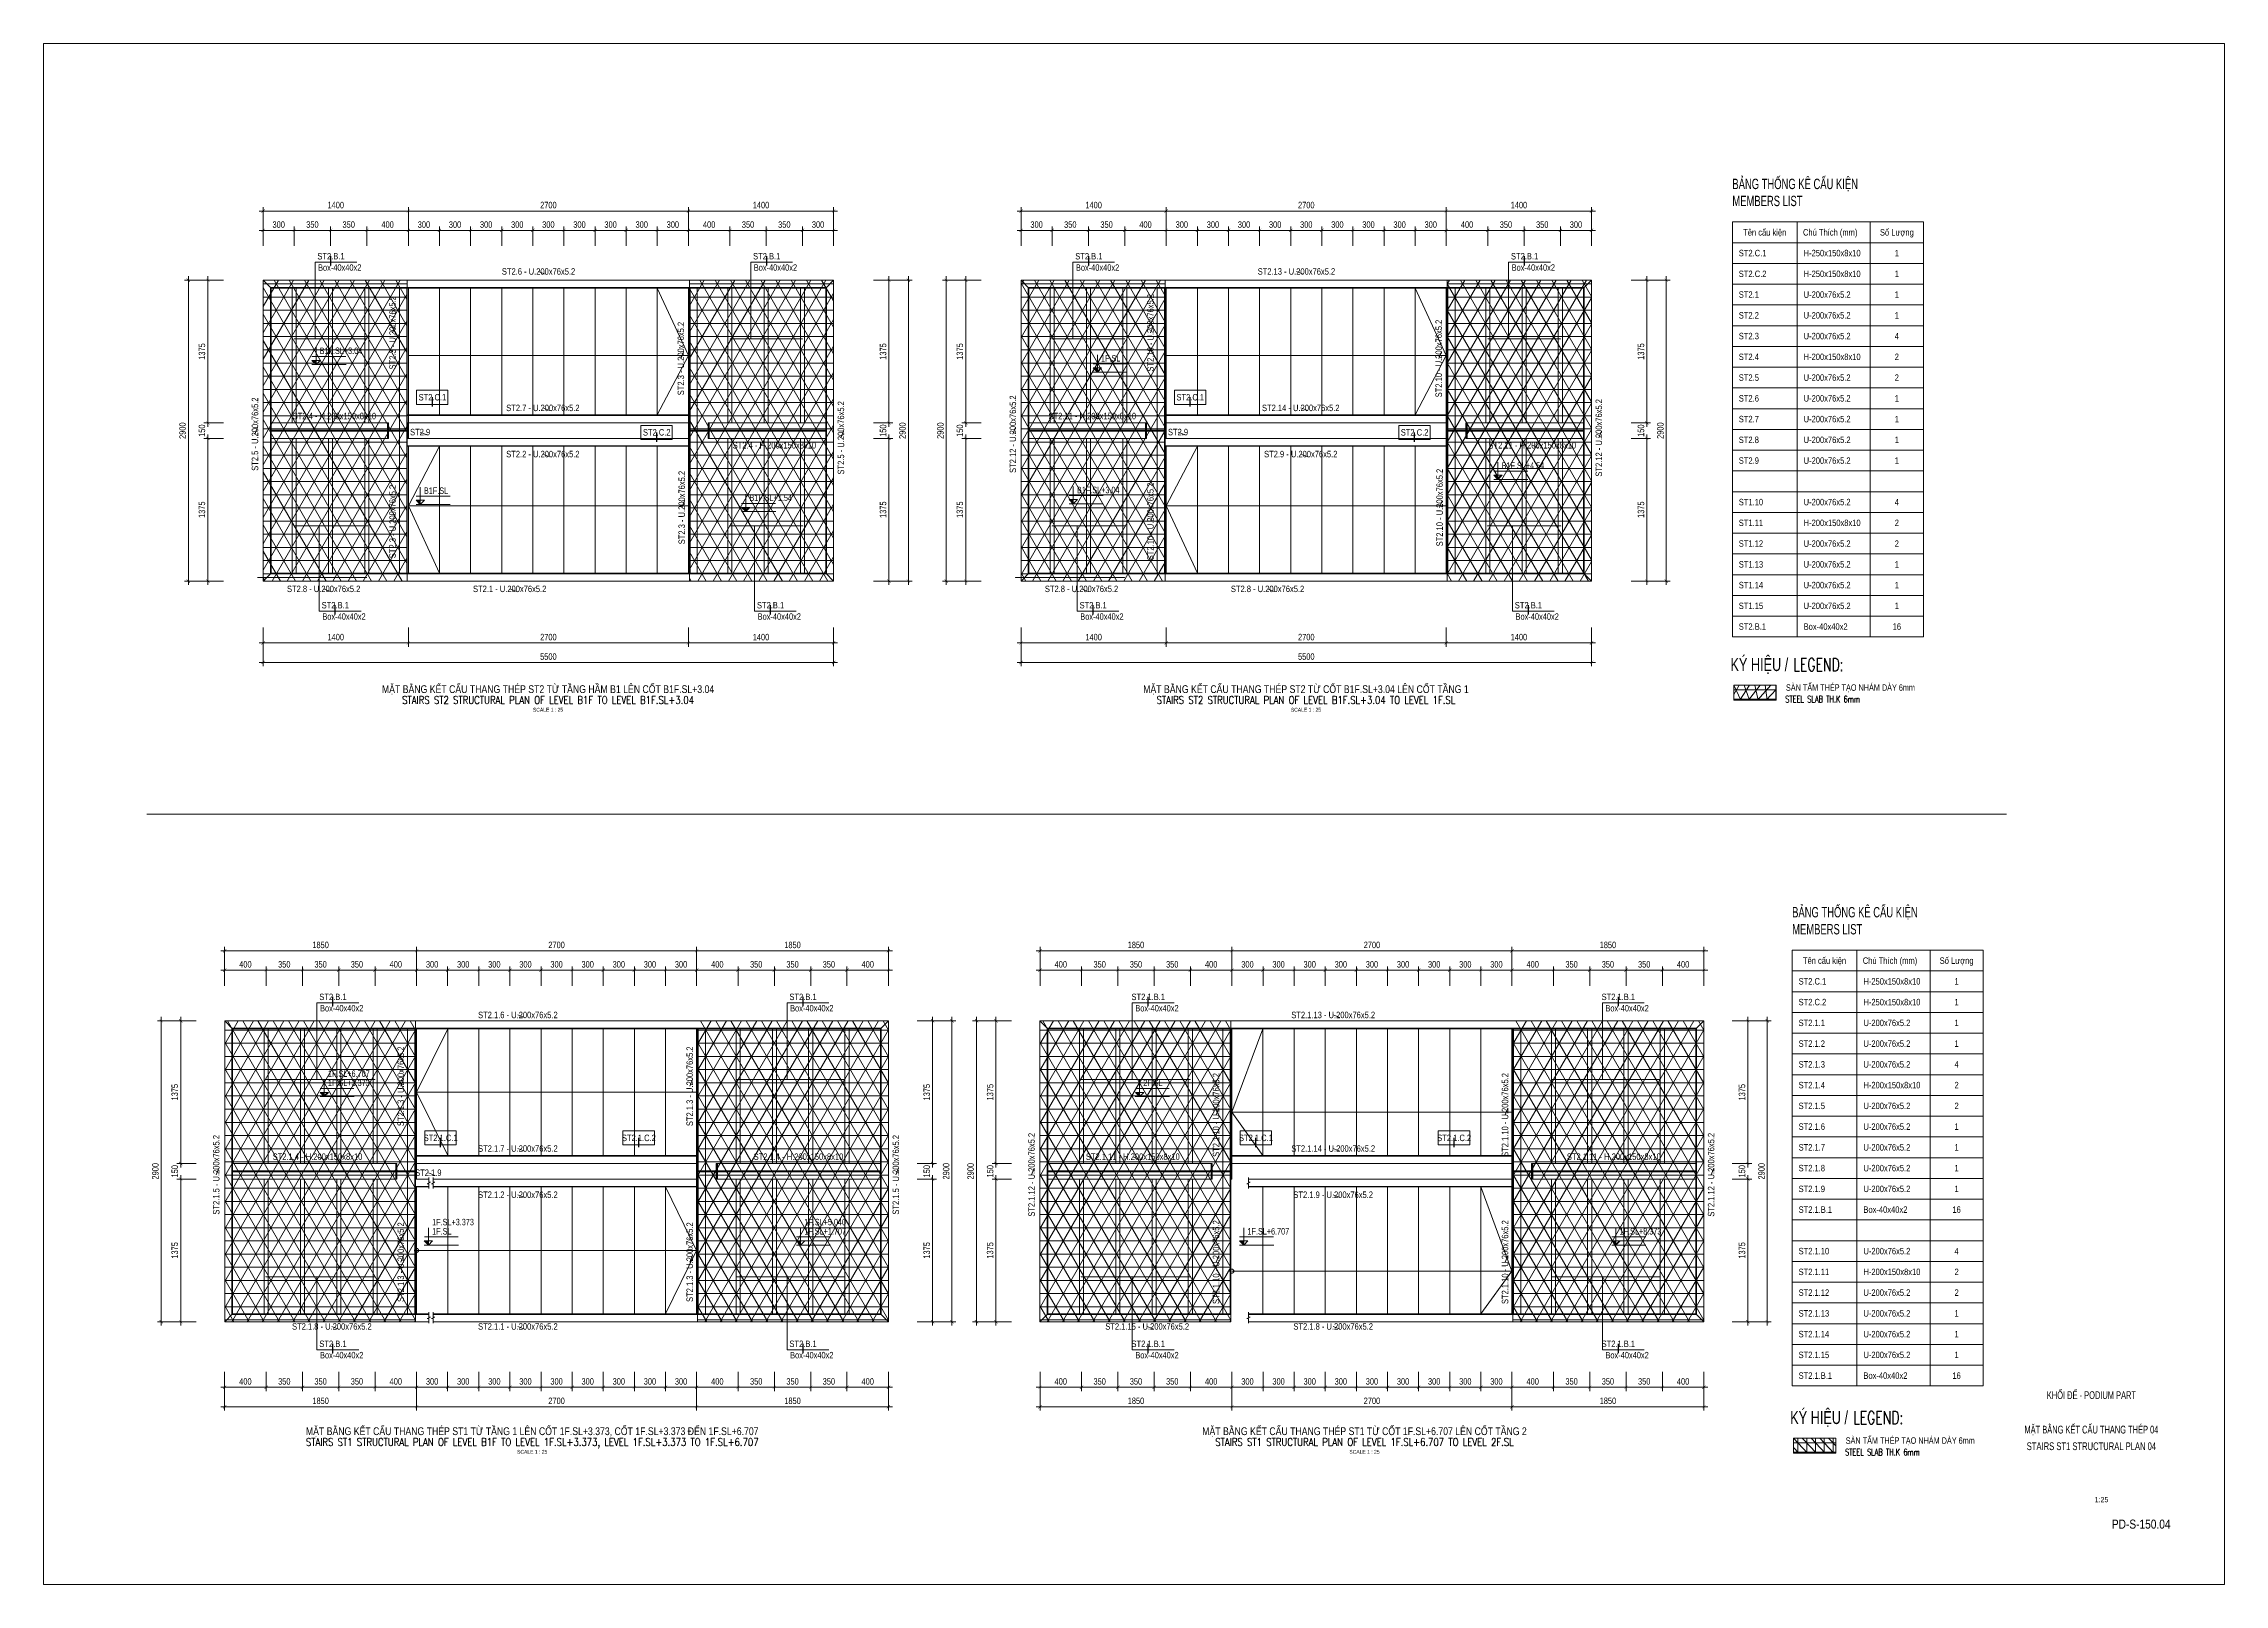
# Paper-space layout 'PD-S-150.04' of a CAD drawing. Header units: millimetres. Extents: x 0 to 841, y 0 to 594.
# The model-space entities are those that its viewports show. They can reach past a viewport. Long polylines and large blocks are cut down to what shows.
import ezdxf
from ezdxf.enums import TextEntityAlignment as Align

# ---------------------------------------------------------------- set-up
doc = ezdxf.new("R2010")
doc.units = ezdxf.units.MM
doc.linetypes.add('HIDDEN2', pattern=[4.7625, 3.175, -1.5875])
for name, color, linetype, lineweight in [('$0$NDC_S_ANNO', 7, 'Continuous', 20), ('$0$NDC_S_DIM', 1, 'Continuous', 15), ('NDC_S-ANNO', 7, 'Continuous', 20), ('NDC_S-BEAM-NAME-VERT', 7, 'Continuous', 20), ('NDC_S-BEAM-STEL', 30, 'HIDDEN2', 18), ('NDC_S-COLS-NAME', 7, 'Continuous', 20), ('NDC_S-COLS-STEL', 2, 'Continuous', 20), ('NDC_S-CONT', 3, 'Continuous', 20), ('NDC_S-DIMS', 1, 'Continuous', 15), ('NDC_S-HIDN', 8, 'HIDDEN2', 13), ('NDC_S-HTCH-MAT', 8, 'Continuous', 15), ('NDC_S-MARK', 1, 'Continuous', 15), ('NDC_S-TABL', 3, 'Continuous', 20), ('NDC_S-TEXT-EN', 2, 'Continuous', 20), ('NDC_S-TEXT-SYMB', 7, 'Continuous', 20), ('NDC_S-TEXT-VIE', 7, 'Continuous', 20), ('NDC_S_ANNO', 7, 'Continuous', 20), ('NDC_S_BEAM NAME', 7, 'Continuous', 9), ('NDC_S_CONTINUOUS', 3, 'Continuous', 20), ('NDC_S_DIM', 1, 'Continuous', 15), ('NDC_S_ENG TITLE', 3, 'Continuous', 20), ('NDC_S_HATCH MATERIAL', 8, 'Continuous', 13), ('NDC_S_HIDDEN', 8, 'HIDDEN2', 13), ('NDC_S_TEXT SYMBOL', 7, 'Continuous', 20), ('NDC_S_VN TITLE', 6, 'Continuous', 35)]:
    doc.layers.add(name, color=color, linetype=linetype, lineweight=lineweight)
doc.styles.add('$0$ARIAL', font='arial.ttf', dxfattribs={"width": 0.8})
doc.styles.add('$0$NDC_DIM', font='', dxfattribs={"width": 0.75})
doc.styles.add('ARIAL', font='arial.ttf', dxfattribs={"width": 0.8})
doc.styles.add('NDC_ANNO', font='', dxfattribs={"width": 0.8})
doc.styles.add('NDC_ARIAL', font='arial.ttf', dxfattribs={"width": 0.85})
doc.styles.add('NDC_DIM', font='', dxfattribs={"width": 0.75})
doc.styles.add('NDC_EN TXT', font='romans.shx', dxfattribs={"width": 0.8})
doc.styles.add('NDC_VIE TXT', font='arial.ttf', dxfattribs={"width": 0.8})
doc.styles.get('$0$NDC_DIM').set_extended_font_data('Dotum')
doc.styles.get('NDC_ANNO').set_extended_font_data('Dotum')
doc.styles.get('NDC_DIM').set_extended_font_data('Dotum')
doc.dimstyles.new('$0$NDC_dim_iso', dxfattribs={"dimtxt": 2.5, "dimasz": 1, "dimexe": 1.5, "dimexo": 2.5, "dimgap": 1, "dimtad": 1, "dimdec": 0, "dimzin": 0, "dimdsep": 46, "dimtxsty": '$0$NDC_DIM', "dimblk": '$0$DIMMARK', "dimcen": 0.09, "dimdle": 1.2, "dimclrd": 1, "dimclre": 1, "dimclrt": 3, "dimadec": 0, "dimazin": 0, "dimtfac": 1, "dimtdec": 0, "dimtix": 1, "dimtofl": 0, "dimtmove": 0, "dimatfit": 3, "dimfxl": 8, "dimfxlon": 1, "dimtolj": 1, "dimtzin": 0, "dimarcsym": 0})
doc.dimstyles.new('NDC_dim_25', dxfattribs={"dimscale": 25, "dimtxt": 2.5, "dimasz": 1.5, "dimexe": 1.5, "dimexo": 2.5, "dimgap": 1, "dimtad": 1, "dimdec": 0, "dimrnd": 0.001, "dimzin": 0, "dimdsep": 46, "dimtxsty": 'NDC_DIM', "dimblk": 'DIMMARK', "dimcen": 0, "dimdle": 1.2, "dimclrd": 256, "dimclre": 256, "dimclrt": 3, "dimadec": 0, "dimazin": 0, "dimtfac": 1, "dimtdec": 0, "dimtix": 1, "dimtofl": 0, "dimtmove": 2, "dimatfit": 3, "dimfxl": 6, "dimfxlon": 1, "dimtolj": 1, "dimtzin": 0, "dimlwd": -1, "dimlwe": -1, "dimarcsym": 0})
doc.dimstyles.new('NDC_dim_iso', dxfattribs={"dimtxt": 2.5, "dimasz": 1.5, "dimexe": 1.5, "dimexo": 1.5, "dimgap": 1, "dimtad": 1, "dimdec": 0, "dimrnd": 0.001, "dimzin": 0, "dimdsep": 46, "dimtxsty": 'NDC_DIM', "dimblk": 'DIMMARK', "dimcen": 0, "dimdle": 1.2, "dimclrd": 256, "dimclre": 256, "dimclrt": 3, "dimadec": 0, "dimazin": 0, "dimtfac": 1, "dimtdec": 0, "dimtix": 1, "dimtofl": 0, "dimtmove": 2, "dimatfit": 3, "dimfxl": 6, "dimfxlon": 1, "dimtolj": 1, "dimtzin": 0, "dimlwd": -1, "dimlwe": -1, "dimarcsym": 0})
pattern_1 = [(0, (-104314.93, 63407.92), (0, 127), []), (60, (-104314.93, 63407.92), (-109.98523, 63.5), []), (120, (-104314.93, 63407.92), (-109.98523, -63.5), [])]

psp = doc.layouts.new('PD-S-150.04')

# ---------------------------------------------------------------- texts
at = {"color": 1, "linetype": 'Continuous', "style": 'NDC_ARIAL', "width": 0.85}
psp.add_text('1:25', height=2, dxfattribs=at).set_placement((793.62, 32.69), align=Align.MIDDLE_CENTER)
at = {"color": 1, "linetype": 'Continuous', "char_height": 3, "style": 'NDC_ARIAL'}
for s, insert, width, attachment_point in [('{\\W0.6;KHỐI ĐẾ - PODIUM PART}', (789.72, 72.93), 79.0015, 5), ('{\\W0.6;MẶT BẰNG KẾT CẤU THANG THÉP 04}', (789.72, 61.17), 69.0096, 2), ('{\\W0.7;STAIRS ST1 STRUCTURAL PLAN 04}', (789.72, 51.72), 65.5189, 8)]:
    psp.add_mtext(s, dxfattribs=dict(at, insert=insert, width=width, attachment_point=attachment_point))
at = {"color": 1, "linetype": 'Continuous', "insert": (820.23, 23.2), "char_height": 3.5, "attachment_point": 6, "style": 'NDC_ARIAL'}
psp.add_mtext('{\\W0.8;PD-S-150.04}', dxfattribs=at)

msp = doc.modelspace()

# ---------------------------------------------------------------- texts
at = {"layer": 'NDC_S-TEXT-EN', "style": 'NDC_EN TXT', "width": 0.7}
for s, height, p in [('LEGEND:', 125, (117671, -64274.9)), ('STEEL SLAB TH.K 6mm', 62.5, (117593.3, -64576.8)), ('LEGEND:', 125, (118247.3, -71532.4)), ('STEEL SLAB TH.K 6mm', 62.5, (118169.7, -71834.3))]:
    msp.add_text(s, height=height, dxfattribs=at).set_placement(p)
at = {"layer": 'NDC_S-TEXT-SYMB', "color": 3, "style": 'NDC_ANNO', "width": 0.7}
for s, p in [('1F.SL+6.707', (103542.5, -68186.3)), ('1F.SL+3.373', (104547.3, -69617.2)), ('1F.SL+5.040', (108135.2, -69617.2))]:
    msp.add_text(s, height=62.5, dxfattribs=at).set_placement(p)
at = {"layer": 'NDC_S-TEXT-VIE', "style": 'NDC_VIE TXT'}
for s, height, width, p in [('BẢNG THỐNG KÊ CẤU KIỆN', 100, 0.65, (117083.1, -59529.7)), ('MEMBERS LIST', 100, 0.65, (117083.1, -59693.9)), ('KÝ HIỆU /', 125, 0.7, (117064.6, -64149.9)), ('BẢNG THỐNG KÊ CẤU KIỆN', 100, 0.65, (117659.4, -66549)), ('MEMBERS LIST', 100, 0.65, (117659.4, -66713.2)), ('KÝ HIỆU /', 125, 0.7, (117640.9, -71407.4))]:
    msp.add_text(s, height=height, dxfattribs=dict(at, width=width)).set_placement(p, align=Align.TOP_LEFT)
at = {"layer": 'NDC_S-TEXT-VIE', "style": 'NDC_ARIAL', "width": 0.8}
for s, p in [('Tên cấu kiện', (117395.1, -60046.4)), ('Chú Thích (mm)', (118026.2, -60046.4)), ('Số Lượng', (118668.7, -60046.4)), ('1', (118668.7, -60246.4)), ('1', (118668.7, -60446.4)), ('1', (118668.7, -60646.4)), ('1', (118668.7, -60846.4)), ('4', (118668.7, -61046.4)), ('2', (118668.7, -61246.4)), ('2', (118668.7, -61446.4)), ('1', (118668.7, -61646.4)), ('1', (118668.7, -61846.4)), ('1', (118668.7, -62046.4)), ('1', (118668.7, -62246.4)), ('4', (118668.7, -62646.4)), ('2', (118668.7, -62846.4)), ('2', (118668.7, -63046.4)), ('1', (118668.7, -63246.4)), ('1', (118668.7, -63446.4)), ('1', (118668.7, -63646.4)), ('16', (118668.7, -63846.4)), ('Tên cấu kiện', (117971.4, -67065.7)), ('Chú Thích (mm)', (118602.6, -67065.7)), ('Số Lượng', (119245, -67065.7)), ('1', (119245, -67265.7)), ('1', (119245, -67465.7)), ('1', (119245, -67665.7)), ('1', (119245, -67865.7)), ('4', (119245, -68065.7)), ('2', (119245, -68265.7)), ('2', (119245, -68465.7)), ('1', (119245, -68665.7)), ('1', (119245, -68865.7)), ('1', (119245, -69065.7)), ('1', (119245, -69265.7)), ('16', (119245, -69465.7)), ('4', (119245, -69865.7)), ('2', (119245, -70065.7)), ('2', (119245, -70265.7)), ('1', (119245, -70465.7)), ('1', (119245, -70665.7)), ('1', (119245, -70865.7)), ('16', (119245, -71065.7))]:
    msp.add_text(s, height=62.5, dxfattribs=at).set_placement(p, align=Align.MIDDLE_CENTER)
at = {"layer": 'NDC_S-TEXT-VIE', "style": 'NDC_ARIAL'}
for s, width, p in [('ST2.C.1', 0.8, (117145.1, -60246.4)), ('H-250x150x8x10', 0.8, (117770.1, -60246.4)), ('Box-40x40x2', 0.75, (103447.4, -60386)), ('Box-40x40x2', 0.75, (107648.4, -60386)), ('Box-40x40x2', 0.75, (110754.2, -60386)), ('Box-40x40x2', 0.75, (114955.2, -60386)), ('ST2.C.2', 0.8, (117145.1, -60446.4)), ('H-250x150x8x10', 0.8, (117770.1, -60446.4)), ('ST2.1', 0.8, (117145.1, -60646.4)), ('U-200x76x5.2', 0.8, (117770.1, -60646.4)), ('ST2.2', 0.8, (117145.1, -60846.4)), ('U-200x76x5.2', 0.8, (117770.1, -60846.4)), ('ST2.3', 0.8, (117145.1, -61046.4)), ('U-200x76x5.2', 0.8, (117770.1, -61046.4)), ('ST2.4', 0.8, (117145.1, -61246.4)), ('H-200x150x8x10', 0.8, (117770.1, -61246.4)), ('ST2.5', 0.8, (117145.1, -61446.4)), ('U-200x76x5.2', 0.8, (117770.1, -61446.4)), ('ST2.6', 0.8, (117145.1, -61646.4)), ('U-200x76x5.2', 0.8, (117770.1, -61646.4)), ('ST2.7', 0.8, (117145.1, -61846.4)), ('ST2.8', 0.8, (117145.1, -62046.4)), ('U-200x76x5.2', 0.8, (117770.1, -61846.4)), ('U-200x76x5.2', 0.8, (117770.1, -62046.4)), ('ST2.9', 0.8, (117145.1, -62246.4)), ('U-200x76x5.2', 0.8, (117770.1, -62246.4)), ('ST1.10', 0.8, (117145.1, -62646.4)), ('U-200x76x5.2', 0.8, (117770.1, -62646.4)), ('ST1.11', 0.8, (117145.1, -62846.4)), ('H-200x150x8x10', 0.8, (117770.1, -62846.4)), ('ST1.12', 0.8, (117145.1, -63046.4)), ('U-200x76x5.2', 0.8, (117770.1, -63046.4)), ('ST1.13', 0.8, (117145.1, -63246.4)), ('U-200x76x5.2', 0.8, (117770.1, -63246.4)), ('ST1.14', 0.8, (117145.1, -63446.4)), ('U-200x76x5.2', 0.8, (117770.1, -63446.4)), ('ST1.15', 0.8, (117145.1, -63646.4)), ('U-200x76x5.2', 0.8, (117770.1, -63646.4)), ('Box-40x40x2', 0.75, (103489, -63749.5)), ('Box-40x40x2', 0.75, (107685.6, -63749.5)), ('Box-40x40x2', 0.75, (110795.8, -63749.5)), ('Box-40x40x2', 0.75, (114992.4, -63749.5)), ('ST2.B.1', 0.8, (117145.1, -63846.4)), ('Box-40x40x2', 0.8, (117770.1, -63846.4)), ('ST2.C.1', 0.8, (117721.4, -67265.7)), ('H-250x150x8x10', 0.8, (118346.4, -67265.7)), ('ST2.C.2', 0.8, (117721.4, -67465.7)), ('H-250x150x8x10', 0.8, (118346.4, -67465.7)), ('Box-40x40x2', 0.75, (103466.4, -67524.5)), ('Box-40x40x2', 0.75, (107998.8, -67524.5)), ('Box-40x40x2', 0.75, (111326.9, -67524.5)), ('Box-40x40x2', 0.75, (115859.3, -67524.5)), ('ST2.1.1', 0.8, (117721.4, -67665.7)), ('U-200x76x5.2', 0.8, (118346.4, -67665.7)), ('ST2.1.2', 0.8, (117721.4, -67865.7)), ('U-200x76x5.2', 0.8, (118346.4, -67865.7)), ('ST2.1.3', 0.8, (117721.4, -68065.7)), ('U-200x76x5.2', 0.8, (118346.4, -68065.7)), ('ST2.1.4', 0.8, (117721.4, -68265.7)), ('H-200x150x8x10', 0.8, (118346.4, -68265.7)), ('ST2.1.5', 0.8, (117721.4, -68465.7)), ('U-200x76x5.2', 0.8, (118346.4, -68465.7)), ('ST2.1.6', 0.8, (117721.4, -68665.7)), ('U-200x76x5.2', 0.8, (118346.4, -68665.7)), ('ST2.1.7', 0.8, (117721.4, -68865.7)), ('U-200x76x5.2', 0.8, (118346.4, -68865.7)), ('ST2.1.8', 0.8, (117721.4, -69065.7)), ('U-200x76x5.2', 0.8, (118346.4, -69065.7)), ('ST2.1.9', 0.8, (117721.4, -69265.7)), ('U-200x76x5.2', 0.8, (118346.4, -69265.7)), ('ST2.1.B.1', 0.8, (117721.4, -69465.7)), ('Box-40x40x2', 0.8, (118346.4, -69465.7)), ('ST2.1.10', 0.8, (117721.4, -69865.7)), ('U-200x76x5.2', 0.8, (118346.4, -69865.7)), ('ST2.1.11', 0.8, (117721.4, -70065.7)), ('H-200x150x8x10', 0.8, (118346.4, -70065.7)), ('ST2.1.12', 0.8, (117721.4, -70265.7)), ('ST2.1.13', 0.8, (117721.4, -70465.7)), ('U-200x76x5.2', 0.8, (118346.4, -70265.7)), ('U-200x76x5.2', 0.8, (118346.4, -70465.7)), ('ST2.1.14', 0.8, (117721.4, -70665.7)), ('U-200x76x5.2', 0.8, (118346.4, -70665.7)), ('Box-40x40x2', 0.75, (103466.4, -70868.4)), ('Box-40x40x2', 0.75, (107998.8, -70868.4)), ('Box-40x40x2', 0.75, (111326.9, -70868.4)), ('Box-40x40x2', 0.75, (115859.3, -70868.4)), ('ST2.1.15', 0.8, (117721.4, -70865.7)), ('U-200x76x5.2', 0.8, (118346.4, -70865.7)), ('ST2.1.B.1', 0.8, (117721.4, -71065.7)), ('Box-40x40x2', 0.8, (118346.4, -71065.7))]:
    msp.add_text(s, height=62.5, dxfattribs=dict(at, width=width)).set_placement(p, align=Align.MIDDLE_LEFT)
at = {"layer": 'NDC_S-TEXT-VIE', "style": 'NDC_VIE TXT', "width": 0.7}
for p in [(117599.7, -64465.3), (118176, -71722.9)]:
    msp.add_text('SÀN TẤM THÉP TẠO NHÁM DÀY 6mm', height=62.5, dxfattribs=at).set_placement(p)

# ---------------------------------------------------------------- blocks, each defined once
blk = doc.blocks.new('*U99')
for p, q in [((0.65, 7.48), (-1.87, 7.48)), ((0.65, 0.39), (-1.87, 0.39)), ((0.93, 7.2), (0.93, 0.67)), ((1.24, 7.2), (1.24, 0.67)), ((1.52, 7.48), (4.04, 7.48)), ((1.52, 0.39), (4.04, 0.39))]:
    blk.add_line(p, q)
for points in [[(4.04, 7.48), (4.04, 7.87), (-1.87, 7.87), (-1.87, 7.48)], [(-1.87, 0.39), (-1.87, 0), (4.04, 0), (4.04, 0.39)]]:
    blk.add_lwpolyline(points)
for centre, start, end in [((0.65, 7.2), 360, 450), ((0.65, 0.67), 270, 360), ((1.52, 7.2), 90, 180), ((1.52, 0.67), 180, 270)]:
    blk.add_arc(centre, 0.276, start, end)
blk = doc.blocks.new('*U98')
for p, q in [((0.65, 7.48), (-1.87, 7.48)), ((0.65, 0.39), (-1.87, 0.39)), ((0.93, 7.2), (0.93, 0.67)), ((1.24, 7.2), (1.24, 0.67)), ((1.52, 7.48), (4.04, 7.48)), ((1.52, 0.39), (4.04, 0.39))]:
    blk.add_line(p, q)
for points in [[(4.04, 7.48), (4.04, 7.87), (-1.87, 7.87), (-1.87, 7.48)], [(-1.87, 0.39), (-1.87, 0), (4.04, 0), (4.04, 0.39)]]:
    blk.add_lwpolyline(points)
for centre, start, end in [((0.65, 7.2), 360, 450), ((0.65, 0.67), 270, 360), ((1.52, 7.2), 90, 180), ((1.52, 0.67), 180, 270)]:
    blk.add_arc(centre, 0.276, start, end)
blk = doc.blocks.new('TT2')
at = {"layer": 'NDC_S_HATCH MATERIAL'}
h = blk.add_hatch(dxfattribs=at)
h.set_pattern_fill('NET3', color=256, scale=40)
h.set_pattern_definition(pattern_1)
h.paths.add_polyline_path([(1390, 2900), (0, 2900), (0, 0), (1390, 0)])
h = blk.add_hatch(dxfattribs=at)
h.set_pattern_fill('NET3', color=256, scale=40)
h.set_pattern_definition(pattern_1)
h.paths.add_polyline_path([(4110, 2900), (5500, 2900), (5500, 0), (4110, 0)])
h = blk.add_hatch(dxfattribs=at)
h.set_pattern_fill('ANSI31', color=256)
h.set_pattern_definition([(45, (60363.488, 46292.3806), (-2.24506403, 2.24506403), [])])
edge = h.paths.add_edge_path()
edge.add_line((1210, 1375), (1200, 1375))
edge.add_line((1200, 1375), (1200, 1525))
edge.add_line((1200, 1525), (1210, 1525))
edge = h.paths.add_edge_path()
edge.add_line((1383, 1446), (1217, 1446))
edge = h.paths.add_edge_path()
edge.add_line((1383, 1454), (1217, 1454))
edge = h.paths.add_edge_path(flags=16)
edge.add_line((1210, 1439), (1210, 1375))
edge = h.paths.add_edge_path()
edge.add_line((1390, 1439), (1390, 1375))
edge = h.paths.add_edge_path(flags=16)
edge.add_line((1210, 1461), (1210, 1525))
edge = h.paths.add_edge_path()
edge.add_line((1390, 1461), (1390, 1525))
edge = h.paths.add_edge_path()
edge.add_line((1390, 1525), (1400, 1525))
edge.add_line((1400, 1525), (1400, 1375))
edge.add_line((1400, 1375), (1390, 1375))
edge = h.paths.add_edge_path()
edge.add_arc((1217, 1439), 7.01, 90, 180)
edge = h.paths.add_edge_path()
edge.add_arc((1217, 1461), 7.01, 180, 270)
edge = h.paths.add_edge_path()
edge.add_arc((1383, 1439), 7.01, 0, 90)
edge = h.paths.add_edge_path()
edge.add_arc((1383, 1461), 7.01, 270, 360)
h = blk.add_hatch(dxfattribs=at)
h.set_pattern_fill('ANSI31', color=256)
h.set_pattern_definition([(45, (60963.488, 46292.3806), (-2.24506403, 2.24506403), [])])
edge = h.paths.add_edge_path()
edge.add_line((4110, 1375), (4100, 1375))
edge.add_line((4100, 1375), (4100, 1525))
edge.add_line((4100, 1525), (4110, 1525))
edge = h.paths.add_edge_path()
edge.add_line((4283, 1446), (4117, 1446))
edge = h.paths.add_edge_path()
edge.add_line((4283, 1454), (4117, 1454))
edge = h.paths.add_edge_path(flags=16)
edge.add_line((4110, 1439), (4110, 1375))
edge = h.paths.add_edge_path()
edge.add_line((4290, 1439), (4290, 1375))
edge = h.paths.add_edge_path(flags=16)
edge.add_line((4110, 1461), (4110, 1525))
edge = h.paths.add_edge_path()
edge.add_line((4290, 1461), (4290, 1525))
edge = h.paths.add_edge_path()
edge.add_line((4290, 1525), (4300, 1525))
edge.add_line((4300, 1525), (4300, 1375))
edge.add_line((4300, 1375), (4290, 1375))
edge = h.paths.add_edge_path()
edge.add_arc((4117, 1439), 7.01, 90, 180)
edge = h.paths.add_edge_path()
edge.add_arc((4117, 1461), 7.01, 180, 270)
edge = h.paths.add_edge_path()
edge.add_arc((4283, 1439), 7.01, 0, 90)
edge = h.paths.add_edge_path()
edge.add_arc((4283, 1461), 7.01, 270, 360)
at = {"layer": 'NDC_S-BEAM-STEL', "ltscale": 15}
for p, q in [((1384, 2824), (1384, 76)), ((4116, 2824), (4116, 76)), ((1390, 1595), (4110, 1595)), ((1390, 1305), (4110, 1305))]:
    blk.add_line(p, q, dxfattribs=at)
for points in [[(70, 2830), (5430, 2830), (5430, 70), (70, 70)], [(320, 2824), (280, 2824), (280, 1525), (320, 1525)], [(670, 2824), (630, 2824), (630, 1525), (670, 1525)], [(1020, 2824), (980, 2824), (980, 1525), (1020, 1525)], [(4480, 2824), (4520, 2824), (4520, 1525), (4480, 1525)], [(4830, 2824), (4870, 2824), (4870, 1525), (4830, 1525)], [(5180, 2824), (5220, 2824), (5220, 1525), (5180, 1525)], [(320, 1375), (280, 1375), (280, 76), (320, 76)], [(670, 1375), (630, 1375), (630, 76), (670, 76)], [(1020, 1375), (980, 1375), (980, 76), (1020, 76)], [(4480, 1375), (4520, 1375), (4520, 76), (4480, 76)], [(4830, 1375), (4870, 1375), (4870, 76), (4830, 76)], [(5180, 1375), (5220, 1375), (5220, 76), (5180, 76)]]:
    blk.add_lwpolyline(points, close=True, dxfattribs=at)
at = {"layer": 'NDC_S-HIDN', "ltscale": 25}
for p, q in [((1400, 1525), (1400, 2824)), ((1700, 2824), (1700, 1601)), ((2000, 2824), (2000, 1601)), ((2300, 2824), (2300, 1601)), ((2600, 2824), (2600, 1601)), ((2900, 2824), (2900, 1601)), ((3200, 2824), (3200, 1601)), ((3500, 2824), (3500, 1601)), ((3800, 2824), (3800, 1601)), ((4100, 2824), (4100, 76)), ((1400, 2175), (4100, 2175)), ((1400, 1299), (1400, 76)), ((1700, 1299), (1700, 76)), ((2000, 1299), (2000, 76)), ((2300, 1299), (2300, 76)), ((2600, 1299), (2600, 76)), ((2900, 1299), (2900, 76)), ((3200, 1299), (3200, 76)), ((3500, 1299), (3500, 76)), ((3800, 1299), (3800, 76))]:
    blk.add_line(p, q, dxfattribs=at)
at = {"layer": 'NDC_S-HIDN', "ltscale": 10}
for p, q in [((1200, 1454), (76, 1454)), ((1200, 1446), (76, 1446)), ((4300, 1454), (5424, 1454)), ((4300, 1446), (5424, 1446))]:
    blk.add_line(p, q, dxfattribs=at)
at = {"layer": 'NDC_S-HIDN', "ltscale": 25}
for points in [[(1390, 2900), (0, 2900), (0, 0), (1390, 0)], [(5500, 2900), (4110, 2900), (4110, 0), (5500, 0)]]:
    blk.add_lwpolyline(points, close=True, dxfattribs=at)
for points in [[(3800, 2824), (4100, 2175), (3800, 1601)], [(1700, 1299), (1400, 725), (1700, 76)], [(4100, 725), (1400, 725)]]:
    blk.add_lwpolyline(points, dxfattribs=at)
at = {"layer": 'NDC_S-TABL'}
for p, q in [((0, 2900), (76, 2824)), ((5424, 2824), (5500, 2900)), ((76, 76), (0, 0)), ((5424, 76), (5500, 0))]:
    blk.add_line(p, q, dxfattribs=at)
for points in [[(0, 2900), (5500, 2900), (5500, 0), (0, 0)], [(76, 2824), (5424, 2824), (5424, 76), (76, 76)]]:
    blk.add_lwpolyline(points, close=True, dxfattribs=at)
at = {"layer": 'NDC_S_CONTINUOUS'}
for p, q in [((1314, 2824), (1314, 76)), ((1390, 2824), (1390, 76)), ((4110, 2824), (4110, 76)), ((4186, 2824), (4186, 76)), ((1200, 1525), (76, 1525)), ((1390, 1601), (4110, 1601)), ((4300, 1525), (5424, 1525)), ((1200, 1375), (76, 1375)), ((1390, 1299), (4110, 1299)), ((4300, 1375), (5424, 1375))]:
    blk.add_line(p, q, dxfattribs=at)
blk.add_lwpolyline([(1210, 1525), (1200, 1525), (1200, 1375), (1210, 1375)], dxfattribs=at)
blk.add_lwpolyline([(1400, 1525), (4100, 1525), (4100, 1375), (1400, 1375)], close=True, dxfattribs=at)
at = {"layer": 'NDC_S-COLS-STEL', "xscale": -25.40000000000001, "yscale": 25.40000000000001, "zscale": 25.4, "rotation": 270}
for name, p in [('*U99', (1200, 1422)), ('*U98', (4100, 1422))]:
    blk.add_blockref(name, p, dxfattribs=at)
blk = doc.blocks.new('DIMMARK')
at = {"layer": 'NDC_S_DIM', "color": 1}
blk.add_line((-1.5, 0), (1, 0), dxfattribs=at)
at = {"layer": 'NDC_S_DIM', "color": 2, "const_width": 0.1}
blk.add_lwpolyline([(-0.42, -0.42), (0.42, 0.42)], dxfattribs=at)
blk = doc.blocks.new('*D113')
at = {"layer": 'Defpoints', "color": 0, "transparency": 16777216}
for p in [(102918, -63408), (104318, -63408), (104318, -64004)]:
    blk.add_point(p, dxfattribs=at)
at = {"layer": 'NDC_S_DIM', "transparency": 16777216}
for p, q in [((102918, -63854), (102918, -64042)), ((104318, -63854), (104318, -64042)), ((102955, -64004), (104280, -64004))]:
    blk.add_line(p, q, dxfattribs=at)
at = {"layer": 'NDC_S_DIM', "transparency": 16777216, "xscale": 37.5, "yscale": 37.5, "zscale": 37.5, "rotation": 180}
blk.add_blockref('DIMMARK', (102918, -64004), dxfattribs=at)
at = {"layer": 'NDC_S_DIM', "transparency": 16777216, "xscale": 37.5, "yscale": 37.5, "zscale": 37.5}
blk.add_blockref('DIMMARK', (104318, -64004), dxfattribs=at)
at = {"layer": 'NDC_S_DIM', "color": 3, "transparency": 16777216, "insert": (103618, -63948), "char_height": 62.5, "attachment_point": 5, "style": 'NDC_DIM'}
blk.add_mtext('\\A1;1400', dxfattribs=at)
blk = doc.blocks.new('*D114')
at = {"layer": 'Defpoints', "color": 0, "transparency": 16777216}
for p in [(104318, -63408), (107018, -63408), (107018, -64004)]:
    blk.add_point(p, dxfattribs=at)
at = {"layer": 'NDC_S_DIM', "transparency": 16777216}
for p, q in [((104318, -63854), (104318, -64042)), ((107018, -63854), (107018, -64042)), ((104355, -64004), (106980, -64004))]:
    blk.add_line(p, q, dxfattribs=at)
at = {"layer": 'NDC_S_DIM', "transparency": 16777216, "xscale": 37.5, "yscale": 37.5, "zscale": 37.5, "rotation": 180}
blk.add_blockref('DIMMARK', (104318, -64004), dxfattribs=at)
at = {"layer": 'NDC_S_DIM', "transparency": 16777216, "xscale": 37.5, "yscale": 37.5, "zscale": 37.5}
blk.add_blockref('DIMMARK', (107018, -64004), dxfattribs=at)
at = {"layer": 'NDC_S_DIM', "color": 3, "transparency": 16777216, "insert": (105668, -63948), "char_height": 62.5, "attachment_point": 5, "style": 'NDC_DIM'}
blk.add_mtext('\\A1;2700', dxfattribs=at)
blk = doc.blocks.new('*D115')
at = {"layer": 'Defpoints', "color": 0, "transparency": 16777216}
for p in [(107018, -63408), (108418, -63408), (108418, -64004)]:
    blk.add_point(p, dxfattribs=at)
at = {"layer": 'NDC_S_DIM', "transparency": 16777216}
for p, q in [((107018, -63854), (107018, -64042)), ((108418, -63854), (108418, -64042)), ((107055, -64004), (108380, -64004))]:
    blk.add_line(p, q, dxfattribs=at)
at = {"layer": 'NDC_S_DIM', "transparency": 16777216, "xscale": 37.5, "yscale": 37.5, "zscale": 37.5, "rotation": 180}
blk.add_blockref('DIMMARK', (107018, -64004), dxfattribs=at)
at = {"layer": 'NDC_S_DIM', "transparency": 16777216, "xscale": 37.5, "yscale": 37.5, "zscale": 37.5}
blk.add_blockref('DIMMARK', (108418, -64004), dxfattribs=at)
at = {"layer": 'NDC_S_DIM', "color": 3, "transparency": 16777216, "insert": (107718, -63948), "char_height": 62.5, "attachment_point": 5, "style": 'NDC_DIM'}
blk.add_mtext('\\A1;1400', dxfattribs=at)
blk = doc.blocks.new('*D116')
at = {"layer": 'Defpoints', "color": 0, "transparency": 16777216}
for p in [(102918, -63408), (108418, -63408), (108418, -64192)]:
    blk.add_point(p, dxfattribs=at)
at = {"layer": 'NDC_S_DIM', "transparency": 16777216}
for p, q in [((102918, -64042), (102918, -64229)), ((108418, -64042), (108418, -64229)), ((102955, -64192), (108380, -64192))]:
    blk.add_line(p, q, dxfattribs=at)
at = {"layer": 'NDC_S_DIM', "transparency": 16777216, "xscale": 37.5, "yscale": 37.5, "zscale": 37.5, "rotation": 180}
blk.add_blockref('DIMMARK', (102918, -64192), dxfattribs=at)
at = {"layer": 'NDC_S_DIM', "transparency": 16777216, "xscale": 37.5, "yscale": 37.5, "zscale": 37.5}
blk.add_blockref('DIMMARK', (108418, -64192), dxfattribs=at)
at = {"layer": 'NDC_S_DIM', "color": 3, "transparency": 16777216, "insert": (105668, -64136), "char_height": 62.5, "attachment_point": 5, "style": 'NDC_DIM'}
blk.add_mtext('\\A1;5500', dxfattribs=at)
blk = doc.blocks.new('*D117')
at = {"layer": 'Defpoints', "color": 0, "transparency": 16777216}
for p in [(108418, -62033), (108951, -62033), (108418, -63408)]:
    blk.add_point(p, dxfattribs=at)
at = {"layer": 'NDC_S_DIM', "transparency": 16777216}
for p, q in [((108801, -62033), (108989, -62033)), ((108951, -63370), (108951, -62070)), ((108801, -63408), (108989, -63408))]:
    blk.add_line(p, q, dxfattribs=at)
at = {"layer": 'NDC_S_DIM', "transparency": 16777216, "xscale": 37.5, "yscale": 37.5, "zscale": 37.5}
for p, rotation in [((108951, -62033), 90), ((108951, -63408), 270)]:
    blk.add_blockref('DIMMARK', p, dxfattribs=dict(at, rotation=rotation))
at = {"layer": 'NDC_S_DIM', "color": 3, "transparency": 16777216, "insert": (108895, -62720), "char_height": 62.5, "attachment_point": 5, "rotation": 90, "style": 'NDC_DIM'}
blk.add_mtext('\\A1;1375', dxfattribs=at)
blk = doc.blocks.new('*D118')
at = {"layer": 'Defpoints', "color": 0, "transparency": 16777216}
for p in [(108418, -61883), (108951, -61883), (108418, -62033)]:
    blk.add_point(p, dxfattribs=at)
at = {"layer": 'NDC_S_DIM', "transparency": 16777216}
for p, q in [((108951, -61845), (108951, -61808)), ((108801, -61883), (108989, -61883)), ((108801, -62033), (108989, -62033)), ((108951, -62070), (108951, -62108))]:
    blk.add_line(p, q, dxfattribs=at)
at = {"layer": 'NDC_S_DIM', "transparency": 16777216, "xscale": 37.5, "yscale": 37.5, "zscale": 37.5}
for p, rotation in [((108951, -61883), 270), ((108951, -62033), 90)]:
    blk.add_blockref('DIMMARK', p, dxfattribs=dict(at, rotation=rotation))
at = {"layer": 'NDC_S_DIM', "color": 3, "transparency": 16777216, "insert": (108895, -61958), "char_height": 62.5, "attachment_point": 5, "rotation": 90, "style": 'NDC_DIM'}
blk.add_mtext('\\A1;150', dxfattribs=at)
blk = doc.blocks.new('*D119')
at = {"layer": 'Defpoints', "color": 0, "transparency": 16777216}
for p in [(108418, -60508), (108951, -60508), (108418, -61883)]:
    blk.add_point(p, dxfattribs=at)
at = {"layer": 'NDC_S_DIM', "transparency": 16777216}
for p, q in [((108801, -60508), (108989, -60508)), ((108951, -61845), (108951, -60545)), ((108801, -61883), (108989, -61883))]:
    blk.add_line(p, q, dxfattribs=at)
at = {"layer": 'NDC_S_DIM', "transparency": 16777216, "xscale": 37.5, "yscale": 37.5, "zscale": 37.5}
for p, rotation in [((108951, -60508), 90), ((108951, -61883), 270)]:
    blk.add_blockref('DIMMARK', p, dxfattribs=dict(at, rotation=rotation))
at = {"layer": 'NDC_S_DIM', "color": 3, "transparency": 16777216, "insert": (108895, -61195), "char_height": 62.5, "attachment_point": 5, "rotation": 90, "style": 'NDC_DIM'}
blk.add_mtext('\\A1;1375', dxfattribs=at)
blk = doc.blocks.new('*D120')
at = {"layer": 'Defpoints', "color": 0, "transparency": 16777216}
for p in [(108418, -60508), (109139, -60508), (108418, -63408)]:
    blk.add_point(p, dxfattribs=at)
at = {"layer": 'NDC_S_DIM', "transparency": 16777216}
for p, q in [((108989, -60508), (109176, -60508)), ((109139, -63370), (109139, -60545)), ((108989, -63408), (109176, -63408))]:
    blk.add_line(p, q, dxfattribs=at)
at = {"layer": 'NDC_S_DIM', "transparency": 16777216, "xscale": 37.5, "yscale": 37.5, "zscale": 37.5}
for p, rotation in [((109139, -60508), 90), ((109139, -63408), 270)]:
    blk.add_blockref('DIMMARK', p, dxfattribs=dict(at, rotation=rotation))
at = {"layer": 'NDC_S_DIM', "color": 3, "transparency": 16777216, "insert": (109082, -61958), "char_height": 62.5, "attachment_point": 5, "rotation": 90, "style": 'NDC_DIM'}
blk.add_mtext('\\A1;2900', dxfattribs=at)
blk = doc.blocks.new('*D121')
at = {"layer": 'Defpoints', "color": 0, "transparency": 16777216}
for p in [(102385, -62033), (102918, -62033), (102918, -63408)]:
    blk.add_point(p, dxfattribs=at)
at = {"layer": 'NDC_S_DIM', "transparency": 16777216}
for p, q in [((102535, -62033), (102347, -62033)), ((102385, -63370), (102385, -62070)), ((102535, -63408), (102347, -63408))]:
    blk.add_line(p, q, dxfattribs=at)
at = {"layer": 'NDC_S_DIM', "transparency": 16777216, "xscale": 37.5, "yscale": 37.5, "zscale": 37.5}
for p, rotation in [((102385, -62033), 90), ((102385, -63408), 270)]:
    blk.add_blockref('DIMMARK', p, dxfattribs=dict(at, rotation=rotation))
at = {"layer": 'NDC_S_DIM', "color": 3, "transparency": 16777216, "insert": (102328, -62720), "char_height": 62.5, "attachment_point": 5, "rotation": 90, "style": 'NDC_DIM'}
blk.add_mtext('\\A1;1375', dxfattribs=at)
blk = doc.blocks.new('*D122')
at = {"layer": 'Defpoints', "color": 0, "transparency": 16777216}
for p in [(102385, -61883), (102918, -61883), (102918, -62033)]:
    blk.add_point(p, dxfattribs=at)
at = {"layer": 'NDC_S_DIM', "transparency": 16777216}
for p, q in [((102385, -61845), (102385, -61808)), ((102535, -61883), (102347, -61883)), ((102535, -62033), (102347, -62033)), ((102385, -62070), (102385, -62108))]:
    blk.add_line(p, q, dxfattribs=at)
at = {"layer": 'NDC_S_DIM', "transparency": 16777216, "xscale": 37.5, "yscale": 37.5, "zscale": 37.5}
for p, rotation in [((102385, -61883), 270), ((102385, -62033), 90)]:
    blk.add_blockref('DIMMARK', p, dxfattribs=dict(at, rotation=rotation))
at = {"layer": 'NDC_S_DIM', "color": 3, "transparency": 16777216, "insert": (102328, -61958), "char_height": 62.5, "attachment_point": 5, "rotation": 90, "style": 'NDC_DIM'}
blk.add_mtext('\\A1;150', dxfattribs=at)
blk = doc.blocks.new('*D123')
at = {"layer": 'Defpoints', "color": 0, "transparency": 16777216}
for p in [(102385, -60508), (102918, -60508), (102918, -61883)]:
    blk.add_point(p, dxfattribs=at)
at = {"layer": 'NDC_S_DIM', "transparency": 16777216}
for p, q in [((102535, -60508), (102347, -60508)), ((102385, -61845), (102385, -60545)), ((102535, -61883), (102347, -61883))]:
    blk.add_line(p, q, dxfattribs=at)
at = {"layer": 'NDC_S_DIM', "transparency": 16777216, "xscale": 37.5, "yscale": 37.5, "zscale": 37.5}
for p, rotation in [((102385, -60508), 90), ((102385, -61883), 270)]:
    blk.add_blockref('DIMMARK', p, dxfattribs=dict(at, rotation=rotation))
at = {"layer": 'NDC_S_DIM', "color": 3, "transparency": 16777216, "insert": (102328, -61195), "char_height": 62.5, "attachment_point": 5, "rotation": 90, "style": 'NDC_DIM'}
blk.add_mtext('\\A1;1375', dxfattribs=at)
blk = doc.blocks.new('*D124')
at = {"layer": 'Defpoints', "color": 0, "transparency": 16777216}
for p in [(102197, -60508), (102918, -60508), (102918, -63408)]:
    blk.add_point(p, dxfattribs=at)
at = {"layer": 'NDC_S_DIM', "transparency": 16777216}
for p, q in [((102347, -60508), (102160, -60508)), ((102197, -63370), (102197, -60545)), ((102347, -63408), (102160, -63408))]:
    blk.add_line(p, q, dxfattribs=at)
at = {"layer": 'NDC_S_DIM', "transparency": 16777216, "xscale": 37.5, "yscale": 37.5, "zscale": 37.5}
for p, rotation in [((102197, -60508), 90), ((102197, -63408), 270)]:
    blk.add_blockref('DIMMARK', p, dxfattribs=dict(at, rotation=rotation))
at = {"layer": 'NDC_S_DIM', "color": 3, "transparency": 16777216, "insert": (102141, -61958), "char_height": 62.5, "attachment_point": 5, "rotation": 90, "style": 'NDC_DIM'}
blk.add_mtext('\\A1;2900', dxfattribs=at)
blk = doc.blocks.new('*D125')
at = {"layer": 'Defpoints', "color": 0, "transparency": 16777216}
for p in [(103218, -60028), (102918, -60508), (103218, -60508)]:
    blk.add_point(p, dxfattribs=at)
at = {"layer": 'NDC_S_DIM', "transparency": 16777216}
for p, q in [((102918, -60178), (102918, -59991)), ((102955, -60028), (103180, -60028)), ((103218, -60178), (103218, -59991))]:
    blk.add_line(p, q, dxfattribs=at)
at = {"layer": 'NDC_S_DIM', "transparency": 16777216, "xscale": 37.5, "yscale": 37.5, "zscale": 37.5, "rotation": 180}
blk.add_blockref('DIMMARK', (102918, -60028), dxfattribs=at)
at = {"layer": 'NDC_S_DIM', "transparency": 16777216, "xscale": 37.5, "yscale": 37.5, "zscale": 37.5}
blk.add_blockref('DIMMARK', (103218, -60028), dxfattribs=at)
at = {"layer": 'NDC_S_DIM', "color": 3, "transparency": 16777216, "insert": (103068, -59972), "char_height": 62.5, "attachment_point": 5, "style": 'NDC_DIM'}
blk.add_mtext('\\A1;300', dxfattribs=at)
blk = doc.blocks.new('*D126')
at = {"layer": 'Defpoints', "color": 0, "transparency": 16777216}
for p in [(103568, -60028), (103218, -60508), (103568, -60508)]:
    blk.add_point(p, dxfattribs=at)
at = {"layer": 'NDC_S_DIM', "transparency": 16777216}
for p, q in [((103218, -60178), (103218, -59991)), ((103255, -60028), (103530, -60028)), ((103568, -60178), (103568, -59991))]:
    blk.add_line(p, q, dxfattribs=at)
at = {"layer": 'NDC_S_DIM', "transparency": 16777216, "xscale": 37.5, "yscale": 37.5, "zscale": 37.5, "rotation": 180}
blk.add_blockref('DIMMARK', (103218, -60028), dxfattribs=at)
at = {"layer": 'NDC_S_DIM', "transparency": 16777216, "xscale": 37.5, "yscale": 37.5, "zscale": 37.5}
blk.add_blockref('DIMMARK', (103568, -60028), dxfattribs=at)
at = {"layer": 'NDC_S_DIM', "color": 3, "transparency": 16777216, "insert": (103393, -59972), "char_height": 62.5, "attachment_point": 5, "style": 'NDC_DIM'}
blk.add_mtext('\\A1;350', dxfattribs=at)
blk = doc.blocks.new('*D127')
at = {"layer": 'Defpoints', "color": 0, "transparency": 16777216}
for p in [(103918, -60028), (103568, -60508), (103918, -60508)]:
    blk.add_point(p, dxfattribs=at)
at = {"layer": 'NDC_S_DIM', "transparency": 16777216}
for p, q in [((103568, -60178), (103568, -59991)), ((103605, -60028), (103880, -60028)), ((103918, -60178), (103918, -59991))]:
    blk.add_line(p, q, dxfattribs=at)
at = {"layer": 'NDC_S_DIM', "transparency": 16777216, "xscale": 37.5, "yscale": 37.5, "zscale": 37.5, "rotation": 180}
blk.add_blockref('DIMMARK', (103568, -60028), dxfattribs=at)
at = {"layer": 'NDC_S_DIM', "transparency": 16777216, "xscale": 37.5, "yscale": 37.5, "zscale": 37.5}
blk.add_blockref('DIMMARK', (103918, -60028), dxfattribs=at)
at = {"layer": 'NDC_S_DIM', "color": 3, "transparency": 16777216, "insert": (103743, -59972), "char_height": 62.5, "attachment_point": 5, "style": 'NDC_DIM'}
blk.add_mtext('\\A1;350', dxfattribs=at)
blk = doc.blocks.new('*D128')
at = {"layer": 'Defpoints', "color": 0, "transparency": 16777216}
for p in [(104318, -60028), (103918, -60508), (104318, -60508)]:
    blk.add_point(p, dxfattribs=at)
at = {"layer": 'NDC_S_DIM', "transparency": 16777216}
for p, q in [((103918, -60178), (103918, -59991)), ((103955, -60028), (104280, -60028)), ((104318, -60178), (104318, -59991))]:
    blk.add_line(p, q, dxfattribs=at)
at = {"layer": 'NDC_S_DIM', "transparency": 16777216, "xscale": 37.5, "yscale": 37.5, "zscale": 37.5, "rotation": 180}
blk.add_blockref('DIMMARK', (103918, -60028), dxfattribs=at)
at = {"layer": 'NDC_S_DIM', "transparency": 16777216, "xscale": 37.5, "yscale": 37.5, "zscale": 37.5}
blk.add_blockref('DIMMARK', (104318, -60028), dxfattribs=at)
at = {"layer": 'NDC_S_DIM', "color": 3, "transparency": 16777216, "insert": (104118, -59972), "char_height": 62.5, "attachment_point": 5, "style": 'NDC_DIM'}
blk.add_mtext('\\A1;400', dxfattribs=at)
blk = doc.blocks.new('*D129')
at = {"layer": 'Defpoints', "color": 0, "transparency": 16777216}
for p in [(104618, -60028), (104318, -60508), (104618, -60508)]:
    blk.add_point(p, dxfattribs=at)
at = {"layer": 'NDC_S_DIM', "transparency": 16777216}
for p, q in [((104318, -60178), (104318, -59991)), ((104355, -60028), (104580, -60028)), ((104618, -60178), (104618, -59991))]:
    blk.add_line(p, q, dxfattribs=at)
at = {"layer": 'NDC_S_DIM', "transparency": 16777216, "xscale": 37.5, "yscale": 37.5, "zscale": 37.5, "rotation": 180}
blk.add_blockref('DIMMARK', (104318, -60028), dxfattribs=at)
at = {"layer": 'NDC_S_DIM', "transparency": 16777216, "xscale": 37.5, "yscale": 37.5, "zscale": 37.5}
blk.add_blockref('DIMMARK', (104618, -60028), dxfattribs=at)
at = {"layer": 'NDC_S_DIM', "color": 3, "transparency": 16777216, "insert": (104468, -59972), "char_height": 62.5, "attachment_point": 5, "style": 'NDC_DIM'}
blk.add_mtext('\\A1;300', dxfattribs=at)
blk = doc.blocks.new('*D130')
at = {"layer": 'Defpoints', "color": 0, "transparency": 16777216}
for p in [(104918, -60028), (104618, -60508), (104918, -60508)]:
    blk.add_point(p, dxfattribs=at)
at = {"layer": 'NDC_S_DIM', "transparency": 16777216}
for p, q in [((104618, -60178), (104618, -59991)), ((104655, -60028), (104880, -60028)), ((104918, -60178), (104918, -59991))]:
    blk.add_line(p, q, dxfattribs=at)
at = {"layer": 'NDC_S_DIM', "transparency": 16777216, "xscale": 37.5, "yscale": 37.5, "zscale": 37.5, "rotation": 180}
blk.add_blockref('DIMMARK', (104618, -60028), dxfattribs=at)
at = {"layer": 'NDC_S_DIM', "transparency": 16777216, "xscale": 37.5, "yscale": 37.5, "zscale": 37.5}
blk.add_blockref('DIMMARK', (104918, -60028), dxfattribs=at)
at = {"layer": 'NDC_S_DIM', "color": 3, "transparency": 16777216, "insert": (104768, -59972), "char_height": 62.5, "attachment_point": 5, "style": 'NDC_DIM'}
blk.add_mtext('\\A1;300', dxfattribs=at)
blk = doc.blocks.new('*D131')
at = {"layer": 'Defpoints', "color": 0, "transparency": 16777216}
for p in [(105218, -60028), (104918, -60508), (105218, -60508)]:
    blk.add_point(p, dxfattribs=at)
at = {"layer": 'NDC_S_DIM', "transparency": 16777216}
for p, q in [((104918, -60178), (104918, -59991)), ((104955, -60028), (105180, -60028)), ((105218, -60178), (105218, -59991))]:
    blk.add_line(p, q, dxfattribs=at)
at = {"layer": 'NDC_S_DIM', "transparency": 16777216, "xscale": 37.5, "yscale": 37.5, "zscale": 37.5, "rotation": 180}
blk.add_blockref('DIMMARK', (104918, -60028), dxfattribs=at)
at = {"layer": 'NDC_S_DIM', "transparency": 16777216, "xscale": 37.5, "yscale": 37.5, "zscale": 37.5}
blk.add_blockref('DIMMARK', (105218, -60028), dxfattribs=at)
at = {"layer": 'NDC_S_DIM', "color": 3, "transparency": 16777216, "insert": (105068, -59972), "char_height": 62.5, "attachment_point": 5, "style": 'NDC_DIM'}
blk.add_mtext('\\A1;300', dxfattribs=at)
blk = doc.blocks.new('*D132')
at = {"layer": 'Defpoints', "color": 0, "transparency": 16777216}
for p in [(105518, -60028), (105218, -60508), (105518, -60508)]:
    blk.add_point(p, dxfattribs=at)
at = {"layer": 'NDC_S_DIM', "transparency": 16777216}
for p, q in [((105218, -60178), (105218, -59991)), ((105255, -60028), (105480, -60028)), ((105518, -60178), (105518, -59991))]:
    blk.add_line(p, q, dxfattribs=at)
at = {"layer": 'NDC_S_DIM', "transparency": 16777216, "xscale": 37.5, "yscale": 37.5, "zscale": 37.5, "rotation": 180}
blk.add_blockref('DIMMARK', (105218, -60028), dxfattribs=at)
at = {"layer": 'NDC_S_DIM', "transparency": 16777216, "xscale": 37.5, "yscale": 37.5, "zscale": 37.5}
blk.add_blockref('DIMMARK', (105518, -60028), dxfattribs=at)
at = {"layer": 'NDC_S_DIM', "color": 3, "transparency": 16777216, "insert": (105368, -59972), "char_height": 62.5, "attachment_point": 5, "style": 'NDC_DIM'}
blk.add_mtext('\\A1;300', dxfattribs=at)
blk = doc.blocks.new('*D133')
at = {"layer": 'Defpoints', "color": 0, "transparency": 16777216}
for p in [(105818, -60028), (105518, -60508), (105818, -60508)]:
    blk.add_point(p, dxfattribs=at)
at = {"layer": 'NDC_S_DIM', "transparency": 16777216}
for p, q in [((105518, -60178), (105518, -59991)), ((105555, -60028), (105780, -60028)), ((105818, -60178), (105818, -59991))]:
    blk.add_line(p, q, dxfattribs=at)
at = {"layer": 'NDC_S_DIM', "transparency": 16777216, "xscale": 37.5, "yscale": 37.5, "zscale": 37.5, "rotation": 180}
blk.add_blockref('DIMMARK', (105518, -60028), dxfattribs=at)
at = {"layer": 'NDC_S_DIM', "transparency": 16777216, "xscale": 37.5, "yscale": 37.5, "zscale": 37.5}
blk.add_blockref('DIMMARK', (105818, -60028), dxfattribs=at)
at = {"layer": 'NDC_S_DIM', "color": 3, "transparency": 16777216, "insert": (105668, -59972), "char_height": 62.5, "attachment_point": 5, "style": 'NDC_DIM'}
blk.add_mtext('\\A1;300', dxfattribs=at)
blk = doc.blocks.new('*D134')
at = {"layer": 'Defpoints', "color": 0, "transparency": 16777216}
for p in [(106118, -60028), (105818, -60508), (106118, -60508)]:
    blk.add_point(p, dxfattribs=at)
at = {"layer": 'NDC_S_DIM', "transparency": 16777216}
for p, q in [((105818, -60178), (105818, -59991)), ((105855, -60028), (106080, -60028)), ((106118, -60178), (106118, -59991))]:
    blk.add_line(p, q, dxfattribs=at)
at = {"layer": 'NDC_S_DIM', "transparency": 16777216, "xscale": 37.5, "yscale": 37.5, "zscale": 37.5, "rotation": 180}
blk.add_blockref('DIMMARK', (105818, -60028), dxfattribs=at)
at = {"layer": 'NDC_S_DIM', "transparency": 16777216, "xscale": 37.5, "yscale": 37.5, "zscale": 37.5}
blk.add_blockref('DIMMARK', (106118, -60028), dxfattribs=at)
at = {"layer": 'NDC_S_DIM', "color": 3, "transparency": 16777216, "insert": (105968, -59972), "char_height": 62.5, "attachment_point": 5, "style": 'NDC_DIM'}
blk.add_mtext('\\A1;300', dxfattribs=at)
blk = doc.blocks.new('*D135')
at = {"layer": 'Defpoints', "color": 0, "transparency": 16777216}
for p in [(106418, -60028), (106118, -60508), (106418, -60508)]:
    blk.add_point(p, dxfattribs=at)
at = {"layer": 'NDC_S_DIM', "transparency": 16777216}
for p, q in [((106118, -60178), (106118, -59991)), ((106155, -60028), (106380, -60028)), ((106418, -60178), (106418, -59991))]:
    blk.add_line(p, q, dxfattribs=at)
at = {"layer": 'NDC_S_DIM', "transparency": 16777216, "xscale": 37.5, "yscale": 37.5, "zscale": 37.5, "rotation": 180}
blk.add_blockref('DIMMARK', (106118, -60028), dxfattribs=at)
at = {"layer": 'NDC_S_DIM', "transparency": 16777216, "xscale": 37.5, "yscale": 37.5, "zscale": 37.5}
blk.add_blockref('DIMMARK', (106418, -60028), dxfattribs=at)
at = {"layer": 'NDC_S_DIM', "color": 3, "transparency": 16777216, "insert": (106268, -59972), "char_height": 62.5, "attachment_point": 5, "style": 'NDC_DIM'}
blk.add_mtext('\\A1;300', dxfattribs=at)
blk = doc.blocks.new('*D136')
at = {"layer": 'Defpoints', "color": 0, "transparency": 16777216}
for p in [(106718, -60028), (106418, -60508), (106718, -60508)]:
    blk.add_point(p, dxfattribs=at)
at = {"layer": 'NDC_S_DIM', "transparency": 16777216}
for p, q in [((106418, -60178), (106418, -59991)), ((106455, -60028), (106680, -60028)), ((106718, -60178), (106718, -59991))]:
    blk.add_line(p, q, dxfattribs=at)
at = {"layer": 'NDC_S_DIM', "transparency": 16777216, "xscale": 37.5, "yscale": 37.5, "zscale": 37.5, "rotation": 180}
blk.add_blockref('DIMMARK', (106418, -60028), dxfattribs=at)
at = {"layer": 'NDC_S_DIM', "transparency": 16777216, "xscale": 37.5, "yscale": 37.5, "zscale": 37.5}
blk.add_blockref('DIMMARK', (106718, -60028), dxfattribs=at)
at = {"layer": 'NDC_S_DIM', "color": 3, "transparency": 16777216, "insert": (106568, -59972), "char_height": 62.5, "attachment_point": 5, "style": 'NDC_DIM'}
blk.add_mtext('\\A1;300', dxfattribs=at)
blk = doc.blocks.new('*D137')
at = {"layer": 'Defpoints', "color": 0, "transparency": 16777216}
for p in [(107018, -60028), (106718, -60508), (107018, -60508)]:
    blk.add_point(p, dxfattribs=at)
at = {"layer": 'NDC_S_DIM', "transparency": 16777216}
for p, q in [((106718, -60178), (106718, -59991)), ((106755, -60028), (106980, -60028)), ((107018, -60178), (107018, -59991))]:
    blk.add_line(p, q, dxfattribs=at)
at = {"layer": 'NDC_S_DIM', "transparency": 16777216, "xscale": 37.5, "yscale": 37.5, "zscale": 37.5, "rotation": 180}
blk.add_blockref('DIMMARK', (106718, -60028), dxfattribs=at)
at = {"layer": 'NDC_S_DIM', "transparency": 16777216, "xscale": 37.5, "yscale": 37.5, "zscale": 37.5}
blk.add_blockref('DIMMARK', (107018, -60028), dxfattribs=at)
at = {"layer": 'NDC_S_DIM', "color": 3, "transparency": 16777216, "insert": (106868, -59972), "char_height": 62.5, "attachment_point": 5, "style": 'NDC_DIM'}
blk.add_mtext('\\A1;300', dxfattribs=at)
blk = doc.blocks.new('*D138')
at = {"layer": 'Defpoints', "color": 0, "transparency": 16777216}
for p in [(107418, -60028), (107018, -60508), (107418, -60508)]:
    blk.add_point(p, dxfattribs=at)
at = {"layer": 'NDC_S_DIM', "transparency": 16777216}
for p, q in [((107018, -60178), (107018, -59991)), ((107055, -60028), (107380, -60028)), ((107418, -60178), (107418, -59991))]:
    blk.add_line(p, q, dxfattribs=at)
at = {"layer": 'NDC_S_DIM', "transparency": 16777216, "xscale": 37.5, "yscale": 37.5, "zscale": 37.5, "rotation": 180}
blk.add_blockref('DIMMARK', (107018, -60028), dxfattribs=at)
at = {"layer": 'NDC_S_DIM', "transparency": 16777216, "xscale": 37.5, "yscale": 37.5, "zscale": 37.5}
blk.add_blockref('DIMMARK', (107418, -60028), dxfattribs=at)
at = {"layer": 'NDC_S_DIM', "color": 3, "transparency": 16777216, "insert": (107218, -59972), "char_height": 62.5, "attachment_point": 5, "style": 'NDC_DIM'}
blk.add_mtext('\\A1;400', dxfattribs=at)
blk = doc.blocks.new('*D139')
at = {"layer": 'Defpoints', "color": 0, "transparency": 16777216}
for p in [(107768, -60028), (107418, -60508), (107768, -60508)]:
    blk.add_point(p, dxfattribs=at)
at = {"layer": 'NDC_S_DIM', "transparency": 16777216}
for p, q in [((107418, -60178), (107418, -59991)), ((107455, -60028), (107730, -60028)), ((107768, -60178), (107768, -59991))]:
    blk.add_line(p, q, dxfattribs=at)
at = {"layer": 'NDC_S_DIM', "transparency": 16777216, "xscale": 37.5, "yscale": 37.5, "zscale": 37.5, "rotation": 180}
blk.add_blockref('DIMMARK', (107418, -60028), dxfattribs=at)
at = {"layer": 'NDC_S_DIM', "transparency": 16777216, "xscale": 37.5, "yscale": 37.5, "zscale": 37.5}
blk.add_blockref('DIMMARK', (107768, -60028), dxfattribs=at)
at = {"layer": 'NDC_S_DIM', "color": 3, "transparency": 16777216, "insert": (107593, -59972), "char_height": 62.5, "attachment_point": 5, "style": 'NDC_DIM'}
blk.add_mtext('\\A1;350', dxfattribs=at)
blk = doc.blocks.new('*D140')
at = {"layer": 'Defpoints', "color": 0, "transparency": 16777216}
for p in [(108118, -60028), (107768, -60508), (108118, -60508)]:
    blk.add_point(p, dxfattribs=at)
at = {"layer": 'NDC_S_DIM', "transparency": 16777216}
for p, q in [((107768, -60178), (107768, -59991)), ((107805, -60028), (108080, -60028)), ((108118, -60178), (108118, -59991))]:
    blk.add_line(p, q, dxfattribs=at)
at = {"layer": 'NDC_S_DIM', "transparency": 16777216, "xscale": 37.5, "yscale": 37.5, "zscale": 37.5, "rotation": 180}
blk.add_blockref('DIMMARK', (107768, -60028), dxfattribs=at)
at = {"layer": 'NDC_S_DIM', "transparency": 16777216, "xscale": 37.5, "yscale": 37.5, "zscale": 37.5}
blk.add_blockref('DIMMARK', (108118, -60028), dxfattribs=at)
at = {"layer": 'NDC_S_DIM', "color": 3, "transparency": 16777216, "insert": (107943, -59972), "char_height": 62.5, "attachment_point": 5, "style": 'NDC_DIM'}
blk.add_mtext('\\A1;350', dxfattribs=at)
blk = doc.blocks.new('*D141')
at = {"layer": 'Defpoints', "color": 0, "transparency": 16777216}
for p in [(108418, -60028), (108118, -60508), (108418, -60508)]:
    blk.add_point(p, dxfattribs=at)
at = {"layer": 'NDC_S_DIM', "transparency": 16777216}
for p, q in [((108118, -60178), (108118, -59991)), ((108155, -60028), (108380, -60028)), ((108418, -60178), (108418, -59991))]:
    blk.add_line(p, q, dxfattribs=at)
at = {"layer": 'NDC_S_DIM', "transparency": 16777216, "xscale": 37.5, "yscale": 37.5, "zscale": 37.5, "rotation": 180}
blk.add_blockref('DIMMARK', (108118, -60028), dxfattribs=at)
at = {"layer": 'NDC_S_DIM', "transparency": 16777216, "xscale": 37.5, "yscale": 37.5, "zscale": 37.5}
blk.add_blockref('DIMMARK', (108418, -60028), dxfattribs=at)
at = {"layer": 'NDC_S_DIM', "color": 3, "transparency": 16777216, "insert": (108268, -59972), "char_height": 62.5, "attachment_point": 5, "style": 'NDC_DIM'}
blk.add_mtext('\\A1;300', dxfattribs=at)
blk = doc.blocks.new('*D142')
at = {"layer": 'Defpoints', "color": 0, "transparency": 16777216}
for p in [(104318, -59841), (102918, -60508), (104318, -60508)]:
    blk.add_point(p, dxfattribs=at)
at = {"layer": 'NDC_S_DIM', "transparency": 16777216}
for p, q in [((102918, -59991), (102918, -59803)), ((102955, -59841), (104280, -59841)), ((104318, -59991), (104318, -59803))]:
    blk.add_line(p, q, dxfattribs=at)
at = {"layer": 'NDC_S_DIM', "transparency": 16777216, "xscale": 37.5, "yscale": 37.5, "zscale": 37.5, "rotation": 180}
blk.add_blockref('DIMMARK', (102918, -59841), dxfattribs=at)
at = {"layer": 'NDC_S_DIM', "transparency": 16777216, "xscale": 37.5, "yscale": 37.5, "zscale": 37.5}
blk.add_blockref('DIMMARK', (104318, -59841), dxfattribs=at)
at = {"layer": 'NDC_S_DIM', "color": 3, "transparency": 16777216, "insert": (103618, -59784), "char_height": 62.5, "attachment_point": 5, "style": 'NDC_DIM'}
blk.add_mtext('\\A1;1400', dxfattribs=at)
blk = doc.blocks.new('*D143')
at = {"layer": 'Defpoints', "color": 0, "transparency": 16777216}
for p in [(107018, -59841), (104318, -60508), (107018, -60508)]:
    blk.add_point(p, dxfattribs=at)
at = {"layer": 'NDC_S_DIM', "transparency": 16777216}
for p, q in [((104318, -59991), (104318, -59803)), ((104355, -59841), (106980, -59841)), ((107018, -59991), (107018, -59803))]:
    blk.add_line(p, q, dxfattribs=at)
at = {"layer": 'NDC_S_DIM', "transparency": 16777216, "xscale": 37.5, "yscale": 37.5, "zscale": 37.5, "rotation": 180}
blk.add_blockref('DIMMARK', (104318, -59841), dxfattribs=at)
at = {"layer": 'NDC_S_DIM', "transparency": 16777216, "xscale": 37.5, "yscale": 37.5, "zscale": 37.5}
blk.add_blockref('DIMMARK', (107018, -59841), dxfattribs=at)
at = {"layer": 'NDC_S_DIM', "color": 3, "transparency": 16777216, "insert": (105668, -59784), "char_height": 62.5, "attachment_point": 5, "style": 'NDC_DIM'}
blk.add_mtext('\\A1;2700', dxfattribs=at)
blk = doc.blocks.new('*D144')
at = {"layer": 'Defpoints', "color": 0, "transparency": 16777216}
for p in [(108418, -59841), (107018, -60508), (108418, -60508)]:
    blk.add_point(p, dxfattribs=at)
at = {"layer": 'NDC_S_DIM', "transparency": 16777216}
for p, q in [((107018, -59991), (107018, -59803)), ((107055, -59841), (108380, -59841)), ((108418, -59991), (108418, -59803))]:
    blk.add_line(p, q, dxfattribs=at)
at = {"layer": 'NDC_S_DIM', "transparency": 16777216, "xscale": 37.5, "yscale": 37.5, "zscale": 37.5, "rotation": 180}
blk.add_blockref('DIMMARK', (107018, -59841), dxfattribs=at)
at = {"layer": 'NDC_S_DIM', "transparency": 16777216, "xscale": 37.5, "yscale": 37.5, "zscale": 37.5}
blk.add_blockref('DIMMARK', (108418, -59841), dxfattribs=at)
at = {"layer": 'NDC_S_DIM', "color": 3, "transparency": 16777216, "insert": (107718, -59784), "char_height": 62.5, "attachment_point": 5, "style": 'NDC_DIM'}
blk.add_mtext('\\A1;1400', dxfattribs=at)
blk = doc.blocks.new('kata_block_CT')
at = {"layer": 'NDC_S_ANNO'}
blk.add_hatch(color=3, dxfattribs=at).paths.add_polyline_path([(0, 1.6), (-1.61, 1.6), (0, 0)])
at = {"layer": 'NDC_S_ANNO', "ltscale": 50}
h = blk.add_hatch(dxfattribs=at)
h.set_pattern_fill('ANSI31', color=256, scale=1.406, style=0)
h.paths.add_polyline_path([(0, 1.6), (0, 0), (1.61, 1.6)])
for p, q in [((11.56, 0), (-1.64, 0)), ((-1.59, 3.14), (11.47, 3.14))]:
    blk.add_line(p, q, dxfattribs=at)
at = {"layer": 'NDC_S_ANNO', "color": 8, "ltscale": 50}
blk.add_lwpolyline([(0, 0), (-1.61, 1.6), (0, 1.6)], dxfattribs=at)
at = {"layer": 'NDC_S_ANNO', "ltscale": 50}
for points in [[(0, 0), (-1.61, 1.6), (0, 1.6)], [(0, 6.69), (0, 0)], [(0, 0), (1.61, 1.6), (0, 1.6)]]:
    blk.add_lwpolyline(points, dxfattribs=at)
at = {"layer": 'NDC_S_TEXT SYMBOL', "color": 3, "style": 'NDC_ANNO', "width": 0.8}
blk.add_attdef('CT', (1.41, 4.07), '', height=2.5, dxfattribs=at)
blk = doc.blocks.new('$0$DIMMARK')
at = {"layer": '$0$NDC_S_DIM', "color": 1}
blk.add_line((-1.5, 0), (1, 0), dxfattribs=at)
at = {"layer": '$0$NDC_S_DIM', "color": 2, "const_width": 0.1}
blk.add_lwpolyline([(-0.42, -0.42), (0.42, 0.42)], dxfattribs=at)
blk = doc.blocks.new('Drawing name_symbol')
at = {"layer": 'NDC_S_ENG TITLE', "style": 'NDC_EN TXT', "width": 0.8}
blk.add_attdef('SECTDET1', text='', height=5, dxfattribs=at).set_placement((0, 1), align=Align.CENTER)
at = {"layer": 'NDC_S_TEXT SYMBOL', "lineweight": 25, "style": 'NDC_ANNO', "width": 0.8}
blk.add_attdef('SSCALE', text='', height=2.5, dxfattribs=at).set_placement((0, -4), align=Align.CENTER)
at = {"layer": 'NDC_S_VN TITLE', "style": 'NDC_VIE TXT', "width": 0.8}
blk.add_attdef('SECTDET2', text='', height=5, dxfattribs=at).set_placement((0, 8), align=Align.CENTER)
blk = doc.blocks.new('*D145')
at = {"layer": 'Defpoints', "color": 0, "transparency": 16777216}
for p in [(110225, -63408), (111625, -63408), (111625, -64004)]:
    blk.add_point(p, dxfattribs=at)
at = {"layer": 'NDC_S_DIM', "transparency": 16777216}
for p, q in [((110225, -63854), (110225, -64042)), ((111625, -63854), (111625, -64042)), ((110262, -64004), (111587, -64004))]:
    blk.add_line(p, q, dxfattribs=at)
at = {"layer": 'NDC_S_DIM', "transparency": 16777216, "xscale": 37.5, "yscale": 37.5, "zscale": 37.5, "rotation": 180}
blk.add_blockref('DIMMARK', (110225, -64004), dxfattribs=at)
at = {"layer": 'NDC_S_DIM', "transparency": 16777216, "xscale": 37.5, "yscale": 37.5, "zscale": 37.5}
blk.add_blockref('DIMMARK', (111625, -64004), dxfattribs=at)
at = {"layer": 'NDC_S_DIM', "color": 3, "transparency": 16777216, "insert": (110925, -63948), "char_height": 62.5, "attachment_point": 5, "style": 'NDC_DIM'}
blk.add_mtext('\\A1;1400', dxfattribs=at)
blk = doc.blocks.new('*D146')
at = {"layer": 'Defpoints', "color": 0, "transparency": 16777216}
for p in [(111625, -63408), (114325, -63408), (114325, -64004)]:
    blk.add_point(p, dxfattribs=at)
at = {"layer": 'NDC_S_DIM', "transparency": 16777216}
for p, q in [((111625, -63854), (111625, -64042)), ((114325, -63854), (114325, -64042)), ((111662, -64004), (114287, -64004))]:
    blk.add_line(p, q, dxfattribs=at)
at = {"layer": 'NDC_S_DIM', "transparency": 16777216, "xscale": 37.5, "yscale": 37.5, "zscale": 37.5, "rotation": 180}
blk.add_blockref('DIMMARK', (111625, -64004), dxfattribs=at)
at = {"layer": 'NDC_S_DIM', "transparency": 16777216, "xscale": 37.5, "yscale": 37.5, "zscale": 37.5}
blk.add_blockref('DIMMARK', (114325, -64004), dxfattribs=at)
at = {"layer": 'NDC_S_DIM', "color": 3, "transparency": 16777216, "insert": (112975, -63948), "char_height": 62.5, "attachment_point": 5, "style": 'NDC_DIM'}
blk.add_mtext('\\A1;2700', dxfattribs=at)
blk = doc.blocks.new('*D147')
at = {"layer": 'Defpoints', "color": 0, "transparency": 16777216}
for p in [(114325, -63408), (115725, -63408), (115725, -64004)]:
    blk.add_point(p, dxfattribs=at)
at = {"layer": 'NDC_S_DIM', "transparency": 16777216}
for p, q in [((114325, -63854), (114325, -64042)), ((115725, -63854), (115725, -64042)), ((114362, -64004), (115687, -64004))]:
    blk.add_line(p, q, dxfattribs=at)
at = {"layer": 'NDC_S_DIM', "transparency": 16777216, "xscale": 37.5, "yscale": 37.5, "zscale": 37.5, "rotation": 180}
blk.add_blockref('DIMMARK', (114325, -64004), dxfattribs=at)
at = {"layer": 'NDC_S_DIM', "transparency": 16777216, "xscale": 37.5, "yscale": 37.5, "zscale": 37.5}
blk.add_blockref('DIMMARK', (115725, -64004), dxfattribs=at)
at = {"layer": 'NDC_S_DIM', "color": 3, "transparency": 16777216, "insert": (115025, -63948), "char_height": 62.5, "attachment_point": 5, "style": 'NDC_DIM'}
blk.add_mtext('\\A1;1400', dxfattribs=at)
blk = doc.blocks.new('*D148')
at = {"layer": 'Defpoints', "color": 0, "transparency": 16777216}
for p in [(110225, -63408), (115725, -63408), (115725, -64192)]:
    blk.add_point(p, dxfattribs=at)
at = {"layer": 'NDC_S_DIM', "transparency": 16777216}
for p, q in [((110225, -64042), (110225, -64229)), ((115725, -64042), (115725, -64229)), ((110262, -64192), (115687, -64192))]:
    blk.add_line(p, q, dxfattribs=at)
at = {"layer": 'NDC_S_DIM', "transparency": 16777216, "xscale": 37.5, "yscale": 37.5, "zscale": 37.5, "rotation": 180}
blk.add_blockref('DIMMARK', (110225, -64192), dxfattribs=at)
at = {"layer": 'NDC_S_DIM', "transparency": 16777216, "xscale": 37.5, "yscale": 37.5, "zscale": 37.5}
blk.add_blockref('DIMMARK', (115725, -64192), dxfattribs=at)
at = {"layer": 'NDC_S_DIM', "color": 3, "transparency": 16777216, "insert": (112975, -64136), "char_height": 62.5, "attachment_point": 5, "style": 'NDC_DIM'}
blk.add_mtext('\\A1;5500', dxfattribs=at)
blk = doc.blocks.new('*D149')
at = {"layer": 'Defpoints', "color": 0, "transparency": 16777216}
for p in [(115725, -62033), (116258, -62033), (115725, -63408)]:
    blk.add_point(p, dxfattribs=at)
at = {"layer": 'NDC_S_DIM', "transparency": 16777216}
for p, q in [((116108, -62033), (116295, -62033)), ((116258, -63370), (116258, -62070)), ((116108, -63408), (116295, -63408))]:
    blk.add_line(p, q, dxfattribs=at)
at = {"layer": 'NDC_S_DIM', "transparency": 16777216, "xscale": 37.5, "yscale": 37.5, "zscale": 37.5}
for p, rotation in [((116258, -62033), 90), ((116258, -63408), 270)]:
    blk.add_blockref('DIMMARK', p, dxfattribs=dict(at, rotation=rotation))
at = {"layer": 'NDC_S_DIM', "color": 3, "transparency": 16777216, "insert": (116202, -62720), "char_height": 62.5, "attachment_point": 5, "rotation": 90, "style": 'NDC_DIM'}
blk.add_mtext('\\A1;1375', dxfattribs=at)
blk = doc.blocks.new('*D150')
at = {"layer": 'Defpoints', "color": 0, "transparency": 16777216}
for p in [(115725, -61883), (116258, -61883), (115725, -62033)]:
    blk.add_point(p, dxfattribs=at)
at = {"layer": 'NDC_S_DIM', "transparency": 16777216}
for p, q in [((116258, -61845), (116258, -61808)), ((116108, -61883), (116295, -61883)), ((116108, -62033), (116295, -62033)), ((116258, -62070), (116258, -62108))]:
    blk.add_line(p, q, dxfattribs=at)
at = {"layer": 'NDC_S_DIM', "transparency": 16777216, "xscale": 37.5, "yscale": 37.5, "zscale": 37.5}
for p, rotation in [((116258, -61883), 270), ((116258, -62033), 90)]:
    blk.add_blockref('DIMMARK', p, dxfattribs=dict(at, rotation=rotation))
at = {"layer": 'NDC_S_DIM', "color": 3, "transparency": 16777216, "insert": (116202, -61958), "char_height": 62.5, "attachment_point": 5, "rotation": 90, "style": 'NDC_DIM'}
blk.add_mtext('\\A1;150', dxfattribs=at)
blk = doc.blocks.new('*D151')
at = {"layer": 'Defpoints', "color": 0, "transparency": 16777216}
for p in [(115725, -60508), (116258, -60508), (115725, -61883)]:
    blk.add_point(p, dxfattribs=at)
at = {"layer": 'NDC_S_DIM', "transparency": 16777216}
for p, q in [((116108, -60508), (116295, -60508)), ((116258, -61845), (116258, -60545)), ((116108, -61883), (116295, -61883))]:
    blk.add_line(p, q, dxfattribs=at)
at = {"layer": 'NDC_S_DIM', "transparency": 16777216, "xscale": 37.5, "yscale": 37.5, "zscale": 37.5}
for p, rotation in [((116258, -60508), 90), ((116258, -61883), 270)]:
    blk.add_blockref('DIMMARK', p, dxfattribs=dict(at, rotation=rotation))
at = {"layer": 'NDC_S_DIM', "color": 3, "transparency": 16777216, "insert": (116202, -61195), "char_height": 62.5, "attachment_point": 5, "rotation": 90, "style": 'NDC_DIM'}
blk.add_mtext('\\A1;1375', dxfattribs=at)
blk = doc.blocks.new('*D152')
at = {"layer": 'Defpoints', "color": 0, "transparency": 16777216}
for p in [(115725, -60508), (116445, -60508), (115725, -63408)]:
    blk.add_point(p, dxfattribs=at)
at = {"layer": 'NDC_S_DIM', "transparency": 16777216}
for p, q in [((116295, -60508), (116483, -60508)), ((116445, -63370), (116445, -60545)), ((116295, -63408), (116483, -63408))]:
    blk.add_line(p, q, dxfattribs=at)
at = {"layer": 'NDC_S_DIM', "transparency": 16777216, "xscale": 37.5, "yscale": 37.5, "zscale": 37.5}
for p, rotation in [((116445, -60508), 90), ((116445, -63408), 270)]:
    blk.add_blockref('DIMMARK', p, dxfattribs=dict(at, rotation=rotation))
at = {"layer": 'NDC_S_DIM', "color": 3, "transparency": 16777216, "insert": (116389, -61958), "char_height": 62.5, "attachment_point": 5, "rotation": 90, "style": 'NDC_DIM'}
blk.add_mtext('\\A1;2900', dxfattribs=at)
blk = doc.blocks.new('*D153')
at = {"layer": 'Defpoints', "color": 0, "transparency": 16777216}
for p in [(109692, -62033), (110225, -62033), (110225, -63408)]:
    blk.add_point(p, dxfattribs=at)
at = {"layer": 'NDC_S_DIM', "transparency": 16777216}
for p, q in [((109842, -62033), (109654, -62033)), ((109692, -63370), (109692, -62070)), ((109842, -63408), (109654, -63408))]:
    blk.add_line(p, q, dxfattribs=at)
at = {"layer": 'NDC_S_DIM', "transparency": 16777216, "xscale": 37.5, "yscale": 37.5, "zscale": 37.5}
for p, rotation in [((109692, -62033), 90), ((109692, -63408), 270)]:
    blk.add_blockref('DIMMARK', p, dxfattribs=dict(at, rotation=rotation))
at = {"layer": 'NDC_S_DIM', "color": 3, "transparency": 16777216, "insert": (109635, -62720), "char_height": 62.5, "attachment_point": 5, "rotation": 90, "style": 'NDC_DIM'}
blk.add_mtext('\\A1;1375', dxfattribs=at)
blk = doc.blocks.new('*D154')
at = {"layer": 'Defpoints', "color": 0, "transparency": 16777216}
for p in [(109692, -61883), (110225, -61883), (110225, -62033)]:
    blk.add_point(p, dxfattribs=at)
at = {"layer": 'NDC_S_DIM', "transparency": 16777216}
for p, q in [((109692, -61845), (109692, -61808)), ((109842, -61883), (109654, -61883)), ((109842, -62033), (109654, -62033)), ((109692, -62070), (109692, -62108))]:
    blk.add_line(p, q, dxfattribs=at)
at = {"layer": 'NDC_S_DIM', "transparency": 16777216, "xscale": 37.5, "yscale": 37.5, "zscale": 37.5}
for p, rotation in [((109692, -61883), 270), ((109692, -62033), 90)]:
    blk.add_blockref('DIMMARK', p, dxfattribs=dict(at, rotation=rotation))
at = {"layer": 'NDC_S_DIM', "color": 3, "transparency": 16777216, "insert": (109635, -61958), "char_height": 62.5, "attachment_point": 5, "rotation": 90, "style": 'NDC_DIM'}
blk.add_mtext('\\A1;150', dxfattribs=at)
blk = doc.blocks.new('*D155')
at = {"layer": 'Defpoints', "color": 0, "transparency": 16777216}
for p in [(109692, -60508), (110225, -60508), (110225, -61883)]:
    blk.add_point(p, dxfattribs=at)
at = {"layer": 'NDC_S_DIM', "transparency": 16777216}
for p, q in [((109842, -60508), (109654, -60508)), ((109692, -61845), (109692, -60545)), ((109842, -61883), (109654, -61883))]:
    blk.add_line(p, q, dxfattribs=at)
at = {"layer": 'NDC_S_DIM', "transparency": 16777216, "xscale": 37.5, "yscale": 37.5, "zscale": 37.5}
for p, rotation in [((109692, -60508), 90), ((109692, -61883), 270)]:
    blk.add_blockref('DIMMARK', p, dxfattribs=dict(at, rotation=rotation))
at = {"layer": 'NDC_S_DIM', "color": 3, "transparency": 16777216, "insert": (109635, -61195), "char_height": 62.5, "attachment_point": 5, "rotation": 90, "style": 'NDC_DIM'}
blk.add_mtext('\\A1;1375', dxfattribs=at)
blk = doc.blocks.new('*D156')
at = {"layer": 'Defpoints', "color": 0, "transparency": 16777216}
for p in [(109504, -60508), (110225, -60508), (110225, -63408)]:
    blk.add_point(p, dxfattribs=at)
at = {"layer": 'NDC_S_DIM', "transparency": 16777216}
for p, q in [((109654, -60508), (109467, -60508)), ((109504, -63370), (109504, -60545)), ((109654, -63408), (109467, -63408))]:
    blk.add_line(p, q, dxfattribs=at)
at = {"layer": 'NDC_S_DIM', "transparency": 16777216, "xscale": 37.5, "yscale": 37.5, "zscale": 37.5}
for p, rotation in [((109504, -60508), 90), ((109504, -63408), 270)]:
    blk.add_blockref('DIMMARK', p, dxfattribs=dict(at, rotation=rotation))
at = {"layer": 'NDC_S_DIM', "color": 3, "transparency": 16777216, "insert": (109448, -61958), "char_height": 62.5, "attachment_point": 5, "rotation": 90, "style": 'NDC_DIM'}
blk.add_mtext('\\A1;2900', dxfattribs=at)
blk = doc.blocks.new('*D157')
at = {"layer": 'Defpoints', "color": 0, "transparency": 16777216}
for p in [(110525, -60028), (110225, -60508), (110525, -60508)]:
    blk.add_point(p, dxfattribs=at)
at = {"layer": 'NDC_S_DIM', "transparency": 16777216}
for p, q in [((110225, -60178), (110225, -59991)), ((110262, -60028), (110487, -60028)), ((110525, -60178), (110525, -59991))]:
    blk.add_line(p, q, dxfattribs=at)
at = {"layer": 'NDC_S_DIM', "transparency": 16777216, "xscale": 37.5, "yscale": 37.5, "zscale": 37.5, "rotation": 180}
blk.add_blockref('DIMMARK', (110225, -60028), dxfattribs=at)
at = {"layer": 'NDC_S_DIM', "transparency": 16777216, "xscale": 37.5, "yscale": 37.5, "zscale": 37.5}
blk.add_blockref('DIMMARK', (110525, -60028), dxfattribs=at)
at = {"layer": 'NDC_S_DIM', "color": 3, "transparency": 16777216, "insert": (110375, -59972), "char_height": 62.5, "attachment_point": 5, "style": 'NDC_DIM'}
blk.add_mtext('\\A1;300', dxfattribs=at)
blk = doc.blocks.new('*D158')
at = {"layer": 'Defpoints', "color": 0, "transparency": 16777216}
for p in [(110875, -60028), (110525, -60508), (110875, -60508)]:
    blk.add_point(p, dxfattribs=at)
at = {"layer": 'NDC_S_DIM', "transparency": 16777216}
for p, q in [((110525, -60178), (110525, -59991)), ((110562, -60028), (110837, -60028)), ((110875, -60178), (110875, -59991))]:
    blk.add_line(p, q, dxfattribs=at)
at = {"layer": 'NDC_S_DIM', "transparency": 16777216, "xscale": 37.5, "yscale": 37.5, "zscale": 37.5, "rotation": 180}
blk.add_blockref('DIMMARK', (110525, -60028), dxfattribs=at)
at = {"layer": 'NDC_S_DIM', "transparency": 16777216, "xscale": 37.5, "yscale": 37.5, "zscale": 37.5}
blk.add_blockref('DIMMARK', (110875, -60028), dxfattribs=at)
at = {"layer": 'NDC_S_DIM', "color": 3, "transparency": 16777216, "insert": (110700, -59972), "char_height": 62.5, "attachment_point": 5, "style": 'NDC_DIM'}
blk.add_mtext('\\A1;350', dxfattribs=at)
blk = doc.blocks.new('*D159')
at = {"layer": 'Defpoints', "color": 0, "transparency": 16777216}
for p in [(111225, -60028), (110875, -60508), (111225, -60508)]:
    blk.add_point(p, dxfattribs=at)
at = {"layer": 'NDC_S_DIM', "transparency": 16777216}
for p, q in [((110875, -60178), (110875, -59991)), ((110912, -60028), (111187, -60028)), ((111225, -60178), (111225, -59991))]:
    blk.add_line(p, q, dxfattribs=at)
at = {"layer": 'NDC_S_DIM', "transparency": 16777216, "xscale": 37.5, "yscale": 37.5, "zscale": 37.5, "rotation": 180}
blk.add_blockref('DIMMARK', (110875, -60028), dxfattribs=at)
at = {"layer": 'NDC_S_DIM', "transparency": 16777216, "xscale": 37.5, "yscale": 37.5, "zscale": 37.5}
blk.add_blockref('DIMMARK', (111225, -60028), dxfattribs=at)
at = {"layer": 'NDC_S_DIM', "color": 3, "transparency": 16777216, "insert": (111050, -59972), "char_height": 62.5, "attachment_point": 5, "style": 'NDC_DIM'}
blk.add_mtext('\\A1;350', dxfattribs=at)
blk = doc.blocks.new('*D160')
at = {"layer": 'Defpoints', "color": 0, "transparency": 16777216}
for p in [(111625, -60028), (111225, -60508), (111625, -60508)]:
    blk.add_point(p, dxfattribs=at)
at = {"layer": 'NDC_S_DIM', "transparency": 16777216}
for p, q in [((111225, -60178), (111225, -59991)), ((111262, -60028), (111587, -60028)), ((111625, -60178), (111625, -59991))]:
    blk.add_line(p, q, dxfattribs=at)
at = {"layer": 'NDC_S_DIM', "transparency": 16777216, "xscale": 37.5, "yscale": 37.5, "zscale": 37.5, "rotation": 180}
blk.add_blockref('DIMMARK', (111225, -60028), dxfattribs=at)
at = {"layer": 'NDC_S_DIM', "transparency": 16777216, "xscale": 37.5, "yscale": 37.5, "zscale": 37.5}
blk.add_blockref('DIMMARK', (111625, -60028), dxfattribs=at)
at = {"layer": 'NDC_S_DIM', "color": 3, "transparency": 16777216, "insert": (111425, -59972), "char_height": 62.5, "attachment_point": 5, "style": 'NDC_DIM'}
blk.add_mtext('\\A1;400', dxfattribs=at)
blk = doc.blocks.new('*D161')
at = {"layer": 'Defpoints', "color": 0, "transparency": 16777216}
for p in [(111925, -60028), (111625, -60508), (111925, -60508)]:
    blk.add_point(p, dxfattribs=at)
at = {"layer": 'NDC_S_DIM', "transparency": 16777216}
for p, q in [((111625, -60178), (111625, -59991)), ((111662, -60028), (111887, -60028)), ((111925, -60178), (111925, -59991))]:
    blk.add_line(p, q, dxfattribs=at)
at = {"layer": 'NDC_S_DIM', "transparency": 16777216, "xscale": 37.5, "yscale": 37.5, "zscale": 37.5, "rotation": 180}
blk.add_blockref('DIMMARK', (111625, -60028), dxfattribs=at)
at = {"layer": 'NDC_S_DIM', "transparency": 16777216, "xscale": 37.5, "yscale": 37.5, "zscale": 37.5}
blk.add_blockref('DIMMARK', (111925, -60028), dxfattribs=at)
at = {"layer": 'NDC_S_DIM', "color": 3, "transparency": 16777216, "insert": (111775, -59972), "char_height": 62.5, "attachment_point": 5, "style": 'NDC_DIM'}
blk.add_mtext('\\A1;300', dxfattribs=at)
blk = doc.blocks.new('*D162')
at = {"layer": 'Defpoints', "color": 0, "transparency": 16777216}
for p in [(112225, -60028), (111925, -60508), (112225, -60508)]:
    blk.add_point(p, dxfattribs=at)
at = {"layer": 'NDC_S_DIM', "transparency": 16777216}
for p, q in [((111925, -60178), (111925, -59991)), ((111962, -60028), (112187, -60028)), ((112225, -60178), (112225, -59991))]:
    blk.add_line(p, q, dxfattribs=at)
at = {"layer": 'NDC_S_DIM', "transparency": 16777216, "xscale": 37.5, "yscale": 37.5, "zscale": 37.5, "rotation": 180}
blk.add_blockref('DIMMARK', (111925, -60028), dxfattribs=at)
at = {"layer": 'NDC_S_DIM', "transparency": 16777216, "xscale": 37.5, "yscale": 37.5, "zscale": 37.5}
blk.add_blockref('DIMMARK', (112225, -60028), dxfattribs=at)
at = {"layer": 'NDC_S_DIM', "color": 3, "transparency": 16777216, "insert": (112075, -59972), "char_height": 62.5, "attachment_point": 5, "style": 'NDC_DIM'}
blk.add_mtext('\\A1;300', dxfattribs=at)
blk = doc.blocks.new('*D163')
at = {"layer": 'Defpoints', "color": 0, "transparency": 16777216}
for p in [(112525, -60028), (112225, -60508), (112525, -60508)]:
    blk.add_point(p, dxfattribs=at)
at = {"layer": 'NDC_S_DIM', "transparency": 16777216}
for p, q in [((112225, -60178), (112225, -59991)), ((112262, -60028), (112487, -60028)), ((112525, -60178), (112525, -59991))]:
    blk.add_line(p, q, dxfattribs=at)
at = {"layer": 'NDC_S_DIM', "transparency": 16777216, "xscale": 37.5, "yscale": 37.5, "zscale": 37.5, "rotation": 180}
blk.add_blockref('DIMMARK', (112225, -60028), dxfattribs=at)
at = {"layer": 'NDC_S_DIM', "transparency": 16777216, "xscale": 37.5, "yscale": 37.5, "zscale": 37.5}
blk.add_blockref('DIMMARK', (112525, -60028), dxfattribs=at)
at = {"layer": 'NDC_S_DIM', "color": 3, "transparency": 16777216, "insert": (112375, -59972), "char_height": 62.5, "attachment_point": 5, "style": 'NDC_DIM'}
blk.add_mtext('\\A1;300', dxfattribs=at)
blk = doc.blocks.new('*D164')
at = {"layer": 'Defpoints', "color": 0, "transparency": 16777216}
for p in [(112825, -60028), (112525, -60508), (112825, -60508)]:
    blk.add_point(p, dxfattribs=at)
at = {"layer": 'NDC_S_DIM', "transparency": 16777216}
for p, q in [((112525, -60178), (112525, -59991)), ((112562, -60028), (112787, -60028)), ((112825, -60178), (112825, -59991))]:
    blk.add_line(p, q, dxfattribs=at)
at = {"layer": 'NDC_S_DIM', "transparency": 16777216, "xscale": 37.5, "yscale": 37.5, "zscale": 37.5, "rotation": 180}
blk.add_blockref('DIMMARK', (112525, -60028), dxfattribs=at)
at = {"layer": 'NDC_S_DIM', "transparency": 16777216, "xscale": 37.5, "yscale": 37.5, "zscale": 37.5}
blk.add_blockref('DIMMARK', (112825, -60028), dxfattribs=at)
at = {"layer": 'NDC_S_DIM', "color": 3, "transparency": 16777216, "insert": (112675, -59972), "char_height": 62.5, "attachment_point": 5, "style": 'NDC_DIM'}
blk.add_mtext('\\A1;300', dxfattribs=at)
blk = doc.blocks.new('*D165')
at = {"layer": 'Defpoints', "color": 0, "transparency": 16777216}
for p in [(113125, -60028), (112825, -60508), (113125, -60508)]:
    blk.add_point(p, dxfattribs=at)
at = {"layer": 'NDC_S_DIM', "transparency": 16777216}
for p, q in [((112825, -60178), (112825, -59991)), ((112862, -60028), (113087, -60028)), ((113125, -60178), (113125, -59991))]:
    blk.add_line(p, q, dxfattribs=at)
at = {"layer": 'NDC_S_DIM', "transparency": 16777216, "xscale": 37.5, "yscale": 37.5, "zscale": 37.5, "rotation": 180}
blk.add_blockref('DIMMARK', (112825, -60028), dxfattribs=at)
at = {"layer": 'NDC_S_DIM', "transparency": 16777216, "xscale": 37.5, "yscale": 37.5, "zscale": 37.5}
blk.add_blockref('DIMMARK', (113125, -60028), dxfattribs=at)
at = {"layer": 'NDC_S_DIM', "color": 3, "transparency": 16777216, "insert": (112975, -59972), "char_height": 62.5, "attachment_point": 5, "style": 'NDC_DIM'}
blk.add_mtext('\\A1;300', dxfattribs=at)
blk = doc.blocks.new('*D102')
at = {"layer": 'Defpoints', "color": 0, "transparency": 16777216}
for p in [(113425, -60028), (113125, -60508), (113425, -60508)]:
    blk.add_point(p, dxfattribs=at)
at = {"layer": 'NDC_S_DIM', "transparency": 16777216}
for p, q in [((113125, -60178), (113125, -59991)), ((113162, -60028), (113387, -60028)), ((113425, -60178), (113425, -59991))]:
    blk.add_line(p, q, dxfattribs=at)
at = {"layer": 'NDC_S_DIM', "transparency": 16777216, "xscale": 37.5, "yscale": 37.5, "zscale": 37.5, "rotation": 180}
blk.add_blockref('DIMMARK', (113125, -60028), dxfattribs=at)
at = {"layer": 'NDC_S_DIM', "transparency": 16777216, "xscale": 37.5, "yscale": 37.5, "zscale": 37.5}
blk.add_blockref('DIMMARK', (113425, -60028), dxfattribs=at)
at = {"layer": 'NDC_S_DIM', "color": 3, "transparency": 16777216, "insert": (113275, -59972), "char_height": 62.5, "attachment_point": 5, "style": 'NDC_DIM'}
blk.add_mtext('\\A1;300', dxfattribs=at)
blk = doc.blocks.new('*D103')
at = {"layer": 'Defpoints', "color": 0, "transparency": 16777216}
for p in [(113725, -60028), (113425, -60508), (113725, -60508)]:
    blk.add_point(p, dxfattribs=at)
at = {"layer": 'NDC_S_DIM', "transparency": 16777216}
for p, q in [((113425, -60178), (113425, -59991)), ((113462, -60028), (113687, -60028)), ((113725, -60178), (113725, -59991))]:
    blk.add_line(p, q, dxfattribs=at)
at = {"layer": 'NDC_S_DIM', "transparency": 16777216, "xscale": 37.5, "yscale": 37.5, "zscale": 37.5, "rotation": 180}
blk.add_blockref('DIMMARK', (113425, -60028), dxfattribs=at)
at = {"layer": 'NDC_S_DIM', "transparency": 16777216, "xscale": 37.5, "yscale": 37.5, "zscale": 37.5}
blk.add_blockref('DIMMARK', (113725, -60028), dxfattribs=at)
at = {"layer": 'NDC_S_DIM', "color": 3, "transparency": 16777216, "insert": (113575, -59972), "char_height": 62.5, "attachment_point": 5, "style": 'NDC_DIM'}
blk.add_mtext('\\A1;300', dxfattribs=at)
blk = doc.blocks.new('*D104')
at = {"layer": 'Defpoints', "color": 0, "transparency": 16777216}
for p in [(114025, -60028), (113725, -60508), (114025, -60508)]:
    blk.add_point(p, dxfattribs=at)
at = {"layer": 'NDC_S_DIM', "transparency": 16777216}
for p, q in [((113725, -60178), (113725, -59991)), ((113762, -60028), (113987, -60028)), ((114025, -60178), (114025, -59991))]:
    blk.add_line(p, q, dxfattribs=at)
at = {"layer": 'NDC_S_DIM', "transparency": 16777216, "xscale": 37.5, "yscale": 37.5, "zscale": 37.5, "rotation": 180}
blk.add_blockref('DIMMARK', (113725, -60028), dxfattribs=at)
at = {"layer": 'NDC_S_DIM', "transparency": 16777216, "xscale": 37.5, "yscale": 37.5, "zscale": 37.5}
blk.add_blockref('DIMMARK', (114025, -60028), dxfattribs=at)
at = {"layer": 'NDC_S_DIM', "color": 3, "transparency": 16777216, "insert": (113875, -59972), "char_height": 62.5, "attachment_point": 5, "style": 'NDC_DIM'}
blk.add_mtext('\\A1;300', dxfattribs=at)
blk = doc.blocks.new('*D105')
at = {"layer": 'Defpoints', "color": 0, "transparency": 16777216}
for p in [(114325, -60028), (114025, -60508), (114325, -60508)]:
    blk.add_point(p, dxfattribs=at)
at = {"layer": 'NDC_S_DIM', "transparency": 16777216}
for p, q in [((114025, -60178), (114025, -59991)), ((114062, -60028), (114287, -60028)), ((114325, -60178), (114325, -59991))]:
    blk.add_line(p, q, dxfattribs=at)
at = {"layer": 'NDC_S_DIM', "transparency": 16777216, "xscale": 37.5, "yscale": 37.5, "zscale": 37.5, "rotation": 180}
blk.add_blockref('DIMMARK', (114025, -60028), dxfattribs=at)
at = {"layer": 'NDC_S_DIM', "transparency": 16777216, "xscale": 37.5, "yscale": 37.5, "zscale": 37.5}
blk.add_blockref('DIMMARK', (114325, -60028), dxfattribs=at)
at = {"layer": 'NDC_S_DIM', "color": 3, "transparency": 16777216, "insert": (114175, -59972), "char_height": 62.5, "attachment_point": 5, "style": 'NDC_DIM'}
blk.add_mtext('\\A1;300', dxfattribs=at)
blk = doc.blocks.new('*D106')
at = {"layer": 'Defpoints', "color": 0, "transparency": 16777216}
for p in [(114725, -60028), (114325, -60508), (114725, -60508)]:
    blk.add_point(p, dxfattribs=at)
at = {"layer": 'NDC_S_DIM', "transparency": 16777216}
for p, q in [((114325, -60178), (114325, -59991)), ((114362, -60028), (114687, -60028)), ((114725, -60178), (114725, -59991))]:
    blk.add_line(p, q, dxfattribs=at)
at = {"layer": 'NDC_S_DIM', "transparency": 16777216, "xscale": 37.5, "yscale": 37.5, "zscale": 37.5, "rotation": 180}
blk.add_blockref('DIMMARK', (114325, -60028), dxfattribs=at)
at = {"layer": 'NDC_S_DIM', "transparency": 16777216, "xscale": 37.5, "yscale": 37.5, "zscale": 37.5}
blk.add_blockref('DIMMARK', (114725, -60028), dxfattribs=at)
at = {"layer": 'NDC_S_DIM', "color": 3, "transparency": 16777216, "insert": (114525, -59972), "char_height": 62.5, "attachment_point": 5, "style": 'NDC_DIM'}
blk.add_mtext('\\A1;400', dxfattribs=at)
blk = doc.blocks.new('*D107')
at = {"layer": 'Defpoints', "color": 0, "transparency": 16777216}
for p in [(115075, -60028), (114725, -60508), (115075, -60508)]:
    blk.add_point(p, dxfattribs=at)
at = {"layer": 'NDC_S_DIM', "transparency": 16777216}
for p, q in [((114725, -60178), (114725, -59991)), ((114762, -60028), (115037, -60028)), ((115075, -60178), (115075, -59991))]:
    blk.add_line(p, q, dxfattribs=at)
at = {"layer": 'NDC_S_DIM', "transparency": 16777216, "xscale": 37.5, "yscale": 37.5, "zscale": 37.5, "rotation": 180}
blk.add_blockref('DIMMARK', (114725, -60028), dxfattribs=at)
at = {"layer": 'NDC_S_DIM', "transparency": 16777216, "xscale": 37.5, "yscale": 37.5, "zscale": 37.5}
blk.add_blockref('DIMMARK', (115075, -60028), dxfattribs=at)
at = {"layer": 'NDC_S_DIM', "color": 3, "transparency": 16777216, "insert": (114900, -59972), "char_height": 62.5, "attachment_point": 5, "style": 'NDC_DIM'}
blk.add_mtext('\\A1;350', dxfattribs=at)
blk = doc.blocks.new('*D108')
at = {"layer": 'Defpoints', "color": 0, "transparency": 16777216}
for p in [(115425, -60028), (115075, -60508), (115425, -60508)]:
    blk.add_point(p, dxfattribs=at)
at = {"layer": 'NDC_S_DIM', "transparency": 16777216}
for p, q in [((115075, -60178), (115075, -59991)), ((115112, -60028), (115387, -60028)), ((115425, -60178), (115425, -59991))]:
    blk.add_line(p, q, dxfattribs=at)
at = {"layer": 'NDC_S_DIM', "transparency": 16777216, "xscale": 37.5, "yscale": 37.5, "zscale": 37.5, "rotation": 180}
blk.add_blockref('DIMMARK', (115075, -60028), dxfattribs=at)
at = {"layer": 'NDC_S_DIM', "transparency": 16777216, "xscale": 37.5, "yscale": 37.5, "zscale": 37.5}
blk.add_blockref('DIMMARK', (115425, -60028), dxfattribs=at)
at = {"layer": 'NDC_S_DIM', "color": 3, "transparency": 16777216, "insert": (115250, -59972), "char_height": 62.5, "attachment_point": 5, "style": 'NDC_DIM'}
blk.add_mtext('\\A1;350', dxfattribs=at)
blk = doc.blocks.new('*D109')
at = {"layer": 'Defpoints', "color": 0, "transparency": 16777216}
for p in [(115725, -60028), (115425, -60508), (115725, -60508)]:
    blk.add_point(p, dxfattribs=at)
at = {"layer": 'NDC_S_DIM', "transparency": 16777216}
for p, q in [((115425, -60178), (115425, -59991)), ((115462, -60028), (115687, -60028)), ((115725, -60178), (115725, -59991))]:
    blk.add_line(p, q, dxfattribs=at)
at = {"layer": 'NDC_S_DIM', "transparency": 16777216, "xscale": 37.5, "yscale": 37.5, "zscale": 37.5, "rotation": 180}
blk.add_blockref('DIMMARK', (115425, -60028), dxfattribs=at)
at = {"layer": 'NDC_S_DIM', "transparency": 16777216, "xscale": 37.5, "yscale": 37.5, "zscale": 37.5}
blk.add_blockref('DIMMARK', (115725, -60028), dxfattribs=at)
at = {"layer": 'NDC_S_DIM', "color": 3, "transparency": 16777216, "insert": (115575, -59972), "char_height": 62.5, "attachment_point": 5, "style": 'NDC_DIM'}
blk.add_mtext('\\A1;300', dxfattribs=at)
blk = doc.blocks.new('*D110')
at = {"layer": 'Defpoints', "color": 0, "transparency": 16777216}
for p in [(111625, -59841), (110225, -60508), (111625, -60508)]:
    blk.add_point(p, dxfattribs=at)
at = {"layer": 'NDC_S_DIM', "transparency": 16777216}
for p, q in [((110225, -59991), (110225, -59803)), ((110262, -59841), (111587, -59841)), ((111625, -59991), (111625, -59803))]:
    blk.add_line(p, q, dxfattribs=at)
at = {"layer": 'NDC_S_DIM', "transparency": 16777216, "xscale": 37.5, "yscale": 37.5, "zscale": 37.5, "rotation": 180}
blk.add_blockref('DIMMARK', (110225, -59841), dxfattribs=at)
at = {"layer": 'NDC_S_DIM', "transparency": 16777216, "xscale": 37.5, "yscale": 37.5, "zscale": 37.5}
blk.add_blockref('DIMMARK', (111625, -59841), dxfattribs=at)
at = {"layer": 'NDC_S_DIM', "color": 3, "transparency": 16777216, "insert": (110925, -59784), "char_height": 62.5, "attachment_point": 5, "style": 'NDC_DIM'}
blk.add_mtext('\\A1;1400', dxfattribs=at)
blk = doc.blocks.new('*D111')
at = {"layer": 'Defpoints', "color": 0, "transparency": 16777216}
for p in [(114325, -59841), (111625, -60508), (114325, -60508)]:
    blk.add_point(p, dxfattribs=at)
at = {"layer": 'NDC_S_DIM', "transparency": 16777216}
for p, q in [((111625, -59991), (111625, -59803)), ((111662, -59841), (114287, -59841)), ((114325, -59991), (114325, -59803))]:
    blk.add_line(p, q, dxfattribs=at)
at = {"layer": 'NDC_S_DIM', "transparency": 16777216, "xscale": 37.5, "yscale": 37.5, "zscale": 37.5, "rotation": 180}
blk.add_blockref('DIMMARK', (111625, -59841), dxfattribs=at)
at = {"layer": 'NDC_S_DIM', "transparency": 16777216, "xscale": 37.5, "yscale": 37.5, "zscale": 37.5}
blk.add_blockref('DIMMARK', (114325, -59841), dxfattribs=at)
at = {"layer": 'NDC_S_DIM', "color": 3, "transparency": 16777216, "insert": (112975, -59784), "char_height": 62.5, "attachment_point": 5, "style": 'NDC_DIM'}
blk.add_mtext('\\A1;2700', dxfattribs=at)
blk = doc.blocks.new('*D112')
at = {"layer": 'Defpoints', "color": 0, "transparency": 16777216}
for p in [(115725, -59841), (114325, -60508), (115725, -60508)]:
    blk.add_point(p, dxfattribs=at)
at = {"layer": 'NDC_S_DIM', "transparency": 16777216}
for p, q in [((114325, -59991), (114325, -59803)), ((114362, -59841), (115687, -59841)), ((115725, -59991), (115725, -59803))]:
    blk.add_line(p, q, dxfattribs=at)
at = {"layer": 'NDC_S_DIM', "transparency": 16777216, "xscale": 37.5, "yscale": 37.5, "zscale": 37.5, "rotation": 180}
blk.add_blockref('DIMMARK', (114325, -59841), dxfattribs=at)
at = {"layer": 'NDC_S_DIM', "transparency": 16777216, "xscale": 37.5, "yscale": 37.5, "zscale": 37.5}
blk.add_blockref('DIMMARK', (115725, -59841), dxfattribs=at)
at = {"layer": 'NDC_S_DIM', "color": 3, "transparency": 16777216, "insert": (115025, -59784), "char_height": 62.5, "attachment_point": 5, "style": 'NDC_DIM'}
blk.add_mtext('\\A1;1400', dxfattribs=at)
blk = doc.blocks.new('*D488')
at = {"layer": 'Defpoints', "color": 0, "transparency": 16777216}
for p in [(102547, -70546), (104397, -70546), (104397, -71366)]:
    blk.add_point(p, dxfattribs=at)
at = {"layer": 'NDC_S_DIM', "transparency": 16777216}
for p, q in [((102547, -71216), (102547, -71403)), ((104397, -71216), (104397, -71403)), ((102585, -71366), (104360, -71366))]:
    blk.add_line(p, q, dxfattribs=at)
at = {"layer": 'NDC_S_DIM', "transparency": 16777216, "xscale": 37.5, "yscale": 37.5, "zscale": 37.5, "rotation": 180}
blk.add_blockref('DIMMARK', (102547, -71366), dxfattribs=at)
at = {"layer": 'NDC_S_DIM', "transparency": 16777216, "xscale": 37.5, "yscale": 37.5, "zscale": 37.5}
blk.add_blockref('DIMMARK', (104397, -71366), dxfattribs=at)
at = {"layer": 'NDC_S_DIM', "color": 3, "transparency": 16777216, "insert": (103472, -71309), "char_height": 62.5, "attachment_point": 5, "style": 'NDC_DIM'}
blk.add_mtext('\\A1;1850', dxfattribs=at)
blk = doc.blocks.new('*D489')
at = {"layer": 'Defpoints', "color": 0, "transparency": 16777216}
for p in [(104397, -70546), (107097, -70546), (107097, -71366)]:
    blk.add_point(p, dxfattribs=at)
at = {"layer": 'NDC_S_DIM', "transparency": 16777216}
for p, q in [((104397, -71216), (104397, -71403)), ((107097, -71216), (107097, -71403)), ((104435, -71366), (107060, -71366))]:
    blk.add_line(p, q, dxfattribs=at)
at = {"layer": 'NDC_S_DIM', "transparency": 16777216, "xscale": 37.5, "yscale": 37.5, "zscale": 37.5, "rotation": 180}
blk.add_blockref('DIMMARK', (104397, -71366), dxfattribs=at)
at = {"layer": 'NDC_S_DIM', "transparency": 16777216, "xscale": 37.5, "yscale": 37.5, "zscale": 37.5}
blk.add_blockref('DIMMARK', (107097, -71366), dxfattribs=at)
at = {"layer": 'NDC_S_DIM', "color": 3, "transparency": 16777216, "insert": (105747, -71309), "char_height": 62.5, "attachment_point": 5, "style": 'NDC_DIM'}
blk.add_mtext('\\A1;2700', dxfattribs=at)
blk = doc.blocks.new('*D490')
at = {"layer": 'Defpoints', "color": 0, "transparency": 16777216}
for p in [(107097, -70546), (108947, -70546), (108947, -71366)]:
    blk.add_point(p, dxfattribs=at)
at = {"layer": 'NDC_S_DIM', "transparency": 16777216}
for p, q in [((107097, -71216), (107097, -71403)), ((108947, -71216), (108947, -71403)), ((107135, -71366), (108910, -71366))]:
    blk.add_line(p, q, dxfattribs=at)
at = {"layer": 'NDC_S_DIM', "transparency": 16777216, "xscale": 37.5, "yscale": 37.5, "zscale": 37.5, "rotation": 180}
blk.add_blockref('DIMMARK', (107097, -71366), dxfattribs=at)
at = {"layer": 'NDC_S_DIM', "transparency": 16777216, "xscale": 37.5, "yscale": 37.5, "zscale": 37.5}
blk.add_blockref('DIMMARK', (108947, -71366), dxfattribs=at)
at = {"layer": 'NDC_S_DIM', "color": 3, "transparency": 16777216, "insert": (108022, -71309), "char_height": 62.5, "attachment_point": 5, "style": 'NDC_DIM'}
blk.add_mtext('\\A1;1850', dxfattribs=at)
blk = doc.blocks.new('*D491')
at = {"layer": 'Defpoints', "color": 0, "transparency": 16777216}
for p in [(102547, -70546), (102947, -70546), (102947, -71178)]:
    blk.add_point(p, dxfattribs=at)
at = {"layer": 'NDC_S_DIM', "transparency": 16777216}
for p, q in [((102547, -71028), (102547, -71216)), ((102947, -71028), (102947, -71216)), ((102585, -71178), (102910, -71178))]:
    blk.add_line(p, q, dxfattribs=at)
at = {"layer": 'NDC_S_DIM', "transparency": 16777216, "xscale": 37.5, "yscale": 37.5, "zscale": 37.5, "rotation": 180}
blk.add_blockref('DIMMARK', (102547, -71178), dxfattribs=at)
at = {"layer": 'NDC_S_DIM', "transparency": 16777216, "xscale": 37.5, "yscale": 37.5, "zscale": 37.5}
blk.add_blockref('DIMMARK', (102947, -71178), dxfattribs=at)
at = {"layer": 'NDC_S_DIM', "color": 3, "transparency": 16777216, "insert": (102747, -71122), "char_height": 62.5, "attachment_point": 5, "style": 'NDC_DIM'}
blk.add_mtext('\\A1;400', dxfattribs=at)
blk = doc.blocks.new('*D492')
at = {"layer": 'Defpoints', "color": 0, "transparency": 16777216}
for p in [(102947, -70546), (103297, -70546), (103297, -71178)]:
    blk.add_point(p, dxfattribs=at)
at = {"layer": 'NDC_S_DIM', "transparency": 16777216}
for p, q in [((102947, -71028), (102947, -71216)), ((103297, -71028), (103297, -71216)), ((102985, -71178), (103260, -71178))]:
    blk.add_line(p, q, dxfattribs=at)
at = {"layer": 'NDC_S_DIM', "transparency": 16777216, "xscale": 37.5, "yscale": 37.5, "zscale": 37.5, "rotation": 180}
blk.add_blockref('DIMMARK', (102947, -71178), dxfattribs=at)
at = {"layer": 'NDC_S_DIM', "transparency": 16777216, "xscale": 37.5, "yscale": 37.5, "zscale": 37.5}
blk.add_blockref('DIMMARK', (103297, -71178), dxfattribs=at)
at = {"layer": 'NDC_S_DIM', "color": 3, "transparency": 16777216, "insert": (103122, -71122), "char_height": 62.5, "attachment_point": 5, "style": 'NDC_DIM'}
blk.add_mtext('\\A1;350', dxfattribs=at)
blk = doc.blocks.new('*D493')
at = {"layer": 'Defpoints', "color": 0, "transparency": 16777216}
for p in [(103297, -70546), (103647, -70546), (103647, -71178)]:
    blk.add_point(p, dxfattribs=at)
at = {"layer": 'NDC_S_DIM', "transparency": 16777216}
for p, q in [((103297, -71028), (103297, -71216)), ((103647, -71028), (103647, -71216)), ((103335, -71178), (103610, -71178))]:
    blk.add_line(p, q, dxfattribs=at)
at = {"layer": 'NDC_S_DIM', "transparency": 16777216, "xscale": 37.5, "yscale": 37.5, "zscale": 37.5, "rotation": 180}
blk.add_blockref('DIMMARK', (103297, -71178), dxfattribs=at)
at = {"layer": 'NDC_S_DIM', "transparency": 16777216, "xscale": 37.5, "yscale": 37.5, "zscale": 37.5}
blk.add_blockref('DIMMARK', (103647, -71178), dxfattribs=at)
at = {"layer": 'NDC_S_DIM', "color": 3, "transparency": 16777216, "insert": (103472, -71122), "char_height": 62.5, "attachment_point": 5, "style": 'NDC_DIM'}
blk.add_mtext('\\A1;350', dxfattribs=at)
blk = doc.blocks.new('*D494')
at = {"layer": 'Defpoints', "color": 0, "transparency": 16777216}
for p in [(103647, -70546), (103997, -70546), (103997, -71178)]:
    blk.add_point(p, dxfattribs=at)
at = {"layer": 'NDC_S_DIM', "transparency": 16777216}
for p, q in [((103647, -71028), (103647, -71216)), ((103997, -71028), (103997, -71216)), ((103685, -71178), (103960, -71178))]:
    blk.add_line(p, q, dxfattribs=at)
at = {"layer": 'NDC_S_DIM', "transparency": 16777216, "xscale": 37.5, "yscale": 37.5, "zscale": 37.5, "rotation": 180}
blk.add_blockref('DIMMARK', (103647, -71178), dxfattribs=at)
at = {"layer": 'NDC_S_DIM', "transparency": 16777216, "xscale": 37.5, "yscale": 37.5, "zscale": 37.5}
blk.add_blockref('DIMMARK', (103997, -71178), dxfattribs=at)
at = {"layer": 'NDC_S_DIM', "color": 3, "transparency": 16777216, "insert": (103822, -71122), "char_height": 62.5, "attachment_point": 5, "style": 'NDC_DIM'}
blk.add_mtext('\\A1;350', dxfattribs=at)
blk = doc.blocks.new('*D495')
at = {"layer": 'Defpoints', "color": 0, "transparency": 16777216}
for p in [(103997, -70546), (104397, -70546), (104397, -71178)]:
    blk.add_point(p, dxfattribs=at)
at = {"layer": 'NDC_S_DIM', "transparency": 16777216}
for p, q in [((103997, -71028), (103997, -71216)), ((104397, -71028), (104397, -71216)), ((104035, -71178), (104360, -71178))]:
    blk.add_line(p, q, dxfattribs=at)
at = {"layer": 'NDC_S_DIM', "transparency": 16777216, "xscale": 37.5, "yscale": 37.5, "zscale": 37.5, "rotation": 180}
blk.add_blockref('DIMMARK', (103997, -71178), dxfattribs=at)
at = {"layer": 'NDC_S_DIM', "transparency": 16777216, "xscale": 37.5, "yscale": 37.5, "zscale": 37.5}
blk.add_blockref('DIMMARK', (104397, -71178), dxfattribs=at)
at = {"layer": 'NDC_S_DIM', "color": 3, "transparency": 16777216, "insert": (104197, -71122), "char_height": 62.5, "attachment_point": 5, "style": 'NDC_DIM'}
blk.add_mtext('\\A1;400', dxfattribs=at)
blk = doc.blocks.new('*D496')
at = {"layer": 'Defpoints', "color": 0, "transparency": 16777216}
for p in [(104397, -70546), (104697, -70546), (104697, -71178)]:
    blk.add_point(p, dxfattribs=at)
at = {"layer": 'NDC_S_DIM', "transparency": 16777216}
for p, q in [((104397, -71028), (104397, -71216)), ((104697, -71028), (104697, -71216)), ((104435, -71178), (104660, -71178))]:
    blk.add_line(p, q, dxfattribs=at)
at = {"layer": 'NDC_S_DIM', "transparency": 16777216, "xscale": 37.5, "yscale": 37.5, "zscale": 37.5, "rotation": 180}
blk.add_blockref('DIMMARK', (104397, -71178), dxfattribs=at)
at = {"layer": 'NDC_S_DIM', "transparency": 16777216, "xscale": 37.5, "yscale": 37.5, "zscale": 37.5}
blk.add_blockref('DIMMARK', (104697, -71178), dxfattribs=at)
at = {"layer": 'NDC_S_DIM', "color": 3, "transparency": 16777216, "insert": (104547, -71122), "char_height": 62.5, "attachment_point": 5, "style": 'NDC_DIM'}
blk.add_mtext('\\A1;300', dxfattribs=at)
blk = doc.blocks.new('*D497')
at = {"layer": 'Defpoints', "color": 0, "transparency": 16777216}
for p in [(104697, -70546), (104997, -70546), (104997, -71178)]:
    blk.add_point(p, dxfattribs=at)
at = {"layer": 'NDC_S_DIM', "transparency": 16777216}
for p, q in [((104697, -71028), (104697, -71216)), ((104997, -71028), (104997, -71216)), ((104735, -71178), (104960, -71178))]:
    blk.add_line(p, q, dxfattribs=at)
at = {"layer": 'NDC_S_DIM', "transparency": 16777216, "xscale": 37.5, "yscale": 37.5, "zscale": 37.5, "rotation": 180}
blk.add_blockref('DIMMARK', (104697, -71178), dxfattribs=at)
at = {"layer": 'NDC_S_DIM', "transparency": 16777216, "xscale": 37.5, "yscale": 37.5, "zscale": 37.5}
blk.add_blockref('DIMMARK', (104997, -71178), dxfattribs=at)
at = {"layer": 'NDC_S_DIM', "color": 3, "transparency": 16777216, "insert": (104847, -71122), "char_height": 62.5, "attachment_point": 5, "style": 'NDC_DIM'}
blk.add_mtext('\\A1;300', dxfattribs=at)
blk = doc.blocks.new('*D498')
at = {"layer": 'Defpoints', "color": 0, "transparency": 16777216}
for p in [(104997, -70546), (105297, -70546), (105297, -71178)]:
    blk.add_point(p, dxfattribs=at)
at = {"layer": 'NDC_S_DIM', "transparency": 16777216}
for p, q in [((104997, -71028), (104997, -71216)), ((105297, -71028), (105297, -71216)), ((105035, -71178), (105260, -71178))]:
    blk.add_line(p, q, dxfattribs=at)
at = {"layer": 'NDC_S_DIM', "transparency": 16777216, "xscale": 37.5, "yscale": 37.5, "zscale": 37.5, "rotation": 180}
blk.add_blockref('DIMMARK', (104997, -71178), dxfattribs=at)
at = {"layer": 'NDC_S_DIM', "transparency": 16777216, "xscale": 37.5, "yscale": 37.5, "zscale": 37.5}
blk.add_blockref('DIMMARK', (105297, -71178), dxfattribs=at)
at = {"layer": 'NDC_S_DIM', "color": 3, "transparency": 16777216, "insert": (105147, -71122), "char_height": 62.5, "attachment_point": 5, "style": 'NDC_DIM'}
blk.add_mtext('\\A1;300', dxfattribs=at)
blk = doc.blocks.new('*D499')
at = {"layer": 'Defpoints', "color": 0, "transparency": 16777216}
for p in [(105297, -70546), (105597, -70546), (105597, -71178)]:
    blk.add_point(p, dxfattribs=at)
at = {"layer": 'NDC_S_DIM', "transparency": 16777216}
for p, q in [((105297, -71028), (105297, -71216)), ((105597, -71028), (105597, -71216)), ((105335, -71178), (105560, -71178))]:
    blk.add_line(p, q, dxfattribs=at)
at = {"layer": 'NDC_S_DIM', "transparency": 16777216, "xscale": 37.5, "yscale": 37.5, "zscale": 37.5, "rotation": 180}
blk.add_blockref('DIMMARK', (105297, -71178), dxfattribs=at)
at = {"layer": 'NDC_S_DIM', "transparency": 16777216, "xscale": 37.5, "yscale": 37.5, "zscale": 37.5}
blk.add_blockref('DIMMARK', (105597, -71178), dxfattribs=at)
at = {"layer": 'NDC_S_DIM', "color": 3, "transparency": 16777216, "insert": (105447, -71122), "char_height": 62.5, "attachment_point": 5, "style": 'NDC_DIM'}
blk.add_mtext('\\A1;300', dxfattribs=at)
blk = doc.blocks.new('*D500')
at = {"layer": 'Defpoints', "color": 0, "transparency": 16777216}
for p in [(105597, -70546), (105897, -70546), (105897, -71178)]:
    blk.add_point(p, dxfattribs=at)
at = {"layer": 'NDC_S_DIM', "transparency": 16777216}
for p, q in [((105597, -71028), (105597, -71216)), ((105897, -71028), (105897, -71216)), ((105635, -71178), (105860, -71178))]:
    blk.add_line(p, q, dxfattribs=at)
at = {"layer": 'NDC_S_DIM', "transparency": 16777216, "xscale": 37.5, "yscale": 37.5, "zscale": 37.5, "rotation": 180}
blk.add_blockref('DIMMARK', (105597, -71178), dxfattribs=at)
at = {"layer": 'NDC_S_DIM', "transparency": 16777216, "xscale": 37.5, "yscale": 37.5, "zscale": 37.5}
blk.add_blockref('DIMMARK', (105897, -71178), dxfattribs=at)
at = {"layer": 'NDC_S_DIM', "color": 3, "transparency": 16777216, "insert": (105747, -71122), "char_height": 62.5, "attachment_point": 5, "style": 'NDC_DIM'}
blk.add_mtext('\\A1;300', dxfattribs=at)
blk = doc.blocks.new('*D501')
at = {"layer": 'Defpoints', "color": 0, "transparency": 16777216}
for p in [(105897, -70546), (106197, -70546), (106197, -71178)]:
    blk.add_point(p, dxfattribs=at)
at = {"layer": 'NDC_S_DIM', "transparency": 16777216}
for p, q in [((105897, -71028), (105897, -71216)), ((106197, -71028), (106197, -71216)), ((105935, -71178), (106160, -71178))]:
    blk.add_line(p, q, dxfattribs=at)
at = {"layer": 'NDC_S_DIM', "transparency": 16777216, "xscale": 37.5, "yscale": 37.5, "zscale": 37.5, "rotation": 180}
blk.add_blockref('DIMMARK', (105897, -71178), dxfattribs=at)
at = {"layer": 'NDC_S_DIM', "transparency": 16777216, "xscale": 37.5, "yscale": 37.5, "zscale": 37.5}
blk.add_blockref('DIMMARK', (106197, -71178), dxfattribs=at)
at = {"layer": 'NDC_S_DIM', "color": 3, "transparency": 16777216, "insert": (106047, -71122), "char_height": 62.5, "attachment_point": 5, "style": 'NDC_DIM'}
blk.add_mtext('\\A1;300', dxfattribs=at)
blk = doc.blocks.new('*D502')
at = {"layer": 'Defpoints', "color": 0, "transparency": 16777216}
for p in [(106197, -70546), (106497, -70546), (106497, -71178)]:
    blk.add_point(p, dxfattribs=at)
at = {"layer": 'NDC_S_DIM', "transparency": 16777216}
for p, q in [((106197, -71028), (106197, -71216)), ((106497, -71028), (106497, -71216)), ((106235, -71178), (106460, -71178))]:
    blk.add_line(p, q, dxfattribs=at)
at = {"layer": 'NDC_S_DIM', "transparency": 16777216, "xscale": 37.5, "yscale": 37.5, "zscale": 37.5, "rotation": 180}
blk.add_blockref('DIMMARK', (106197, -71178), dxfattribs=at)
at = {"layer": 'NDC_S_DIM', "transparency": 16777216, "xscale": 37.5, "yscale": 37.5, "zscale": 37.5}
blk.add_blockref('DIMMARK', (106497, -71178), dxfattribs=at)
at = {"layer": 'NDC_S_DIM', "color": 3, "transparency": 16777216, "insert": (106347, -71122), "char_height": 62.5, "attachment_point": 5, "style": 'NDC_DIM'}
blk.add_mtext('\\A1;300', dxfattribs=at)
blk = doc.blocks.new('*D503')
at = {"layer": 'Defpoints', "color": 0, "transparency": 16777216}
for p in [(106497, -70546), (106797, -70546), (106797, -71178)]:
    blk.add_point(p, dxfattribs=at)
at = {"layer": 'NDC_S_DIM', "transparency": 16777216}
for p, q in [((106497, -71028), (106497, -71216)), ((106797, -71028), (106797, -71216)), ((106535, -71178), (106760, -71178))]:
    blk.add_line(p, q, dxfattribs=at)
at = {"layer": 'NDC_S_DIM', "transparency": 16777216, "xscale": 37.5, "yscale": 37.5, "zscale": 37.5, "rotation": 180}
blk.add_blockref('DIMMARK', (106497, -71178), dxfattribs=at)
at = {"layer": 'NDC_S_DIM', "transparency": 16777216, "xscale": 37.5, "yscale": 37.5, "zscale": 37.5}
blk.add_blockref('DIMMARK', (106797, -71178), dxfattribs=at)
at = {"layer": 'NDC_S_DIM', "color": 3, "transparency": 16777216, "insert": (106647, -71122), "char_height": 62.5, "attachment_point": 5, "style": 'NDC_DIM'}
blk.add_mtext('\\A1;300', dxfattribs=at)
blk = doc.blocks.new('*D504')
at = {"layer": 'Defpoints', "color": 0, "transparency": 16777216}
for p in [(107097, -70546), (107497, -70546), (107497, -71178)]:
    blk.add_point(p, dxfattribs=at)
at = {"layer": 'NDC_S_DIM', "transparency": 16777216}
for p, q in [((107097, -71028), (107097, -71216)), ((107497, -71028), (107497, -71216)), ((107135, -71178), (107460, -71178))]:
    blk.add_line(p, q, dxfattribs=at)
at = {"layer": 'NDC_S_DIM', "transparency": 16777216, "xscale": 37.5, "yscale": 37.5, "zscale": 37.5, "rotation": 180}
blk.add_blockref('DIMMARK', (107097, -71178), dxfattribs=at)
at = {"layer": 'NDC_S_DIM', "transparency": 16777216, "xscale": 37.5, "yscale": 37.5, "zscale": 37.5}
blk.add_blockref('DIMMARK', (107497, -71178), dxfattribs=at)
at = {"layer": 'NDC_S_DIM', "color": 3, "transparency": 16777216, "insert": (107297, -71122), "char_height": 62.5, "attachment_point": 5, "style": 'NDC_DIM'}
blk.add_mtext('\\A1;400', dxfattribs=at)
blk = doc.blocks.new('*D505')
at = {"layer": 'Defpoints', "color": 0, "transparency": 16777216}
for p in [(107497, -70546), (107847, -70546), (107847, -71178)]:
    blk.add_point(p, dxfattribs=at)
at = {"layer": 'NDC_S_DIM', "transparency": 16777216}
for p, q in [((107497, -71028), (107497, -71216)), ((107847, -71028), (107847, -71216)), ((107535, -71178), (107810, -71178))]:
    blk.add_line(p, q, dxfattribs=at)
at = {"layer": 'NDC_S_DIM', "transparency": 16777216, "xscale": 37.5, "yscale": 37.5, "zscale": 37.5, "rotation": 180}
blk.add_blockref('DIMMARK', (107497, -71178), dxfattribs=at)
at = {"layer": 'NDC_S_DIM', "transparency": 16777216, "xscale": 37.5, "yscale": 37.5, "zscale": 37.5}
blk.add_blockref('DIMMARK', (107847, -71178), dxfattribs=at)
at = {"layer": 'NDC_S_DIM', "color": 3, "transparency": 16777216, "insert": (107672, -71122), "char_height": 62.5, "attachment_point": 5, "style": 'NDC_DIM'}
blk.add_mtext('\\A1;350', dxfattribs=at)
blk = doc.blocks.new('*D506')
at = {"layer": 'Defpoints', "color": 0, "transparency": 16777216}
for p in [(107847, -70546), (108197, -70546), (108197, -71178)]:
    blk.add_point(p, dxfattribs=at)
at = {"layer": 'NDC_S_DIM', "transparency": 16777216}
for p, q in [((107847, -71028), (107847, -71216)), ((108197, -71028), (108197, -71216)), ((107885, -71178), (108160, -71178))]:
    blk.add_line(p, q, dxfattribs=at)
at = {"layer": 'NDC_S_DIM', "transparency": 16777216, "xscale": 37.5, "yscale": 37.5, "zscale": 37.5, "rotation": 180}
blk.add_blockref('DIMMARK', (107847, -71178), dxfattribs=at)
at = {"layer": 'NDC_S_DIM', "transparency": 16777216, "xscale": 37.5, "yscale": 37.5, "zscale": 37.5}
blk.add_blockref('DIMMARK', (108197, -71178), dxfattribs=at)
at = {"layer": 'NDC_S_DIM', "color": 3, "transparency": 16777216, "insert": (108022, -71122), "char_height": 62.5, "attachment_point": 5, "style": 'NDC_DIM'}
blk.add_mtext('\\A1;350', dxfattribs=at)
blk = doc.blocks.new('*D507')
at = {"layer": 'Defpoints', "color": 0, "transparency": 16777216}
for p in [(108197, -70546), (108547, -70546), (108547, -71178)]:
    blk.add_point(p, dxfattribs=at)
at = {"layer": 'NDC_S_DIM', "transparency": 16777216}
for p, q in [((108197, -71028), (108197, -71216)), ((108547, -71028), (108547, -71216)), ((108235, -71178), (108510, -71178))]:
    blk.add_line(p, q, dxfattribs=at)
at = {"layer": 'NDC_S_DIM', "transparency": 16777216, "xscale": 37.5, "yscale": 37.5, "zscale": 37.5, "rotation": 180}
blk.add_blockref('DIMMARK', (108197, -71178), dxfattribs=at)
at = {"layer": 'NDC_S_DIM', "transparency": 16777216, "xscale": 37.5, "yscale": 37.5, "zscale": 37.5}
blk.add_blockref('DIMMARK', (108547, -71178), dxfattribs=at)
at = {"layer": 'NDC_S_DIM', "color": 3, "transparency": 16777216, "insert": (108372, -71122), "char_height": 62.5, "attachment_point": 5, "style": 'NDC_DIM'}
blk.add_mtext('\\A1;350', dxfattribs=at)
blk = doc.blocks.new('*D508')
at = {"layer": 'Defpoints', "color": 0, "transparency": 16777216}
for p in [(108547, -70546), (108947, -70546), (108947, -71178)]:
    blk.add_point(p, dxfattribs=at)
at = {"layer": 'NDC_S_DIM', "transparency": 16777216}
for p, q in [((108547, -71028), (108547, -71216)), ((108947, -71028), (108947, -71216)), ((108585, -71178), (108910, -71178))]:
    blk.add_line(p, q, dxfattribs=at)
at = {"layer": 'NDC_S_DIM', "transparency": 16777216, "xscale": 37.5, "yscale": 37.5, "zscale": 37.5, "rotation": 180}
blk.add_blockref('DIMMARK', (108547, -71178), dxfattribs=at)
at = {"layer": 'NDC_S_DIM', "transparency": 16777216, "xscale": 37.5, "yscale": 37.5, "zscale": 37.5}
blk.add_blockref('DIMMARK', (108947, -71178), dxfattribs=at)
at = {"layer": 'NDC_S_DIM', "color": 3, "transparency": 16777216, "insert": (108747, -71122), "char_height": 62.5, "attachment_point": 5, "style": 'NDC_DIM'}
blk.add_mtext('\\A1;400', dxfattribs=at)
blk = doc.blocks.new('*D509')
at = {"layer": 'Defpoints', "color": 0, "transparency": 16777216}
for p in [(108947, -69171), (109372, -69171), (108947, -70546)]:
    blk.add_point(p, dxfattribs=at)
at = {"layer": 'NDC_S_DIM', "transparency": 16777216}
for p, q in [((109222, -69171), (109409, -69171)), ((109372, -70509), (109372, -69209)), ((109222, -70546), (109409, -70546))]:
    blk.add_line(p, q, dxfattribs=at)
at = {"layer": 'NDC_S_DIM', "transparency": 16777216, "xscale": 37.5, "yscale": 37.5, "zscale": 37.5}
for p, rotation in [((109372, -69171), 90), ((109372, -70546), 270)]:
    blk.add_blockref('DIMMARK', p, dxfattribs=dict(at, rotation=rotation))
at = {"layer": 'NDC_S_DIM', "color": 3, "transparency": 16777216, "insert": (109316, -69859), "char_height": 62.5, "attachment_point": 5, "rotation": 90, "style": 'NDC_DIM'}
blk.add_mtext('\\A1;1375', dxfattribs=at)
blk = doc.blocks.new('*D510')
at = {"layer": 'Defpoints', "color": 0, "transparency": 16777216}
for p in [(108947, -69021), (108947, -69171), (109372, -69021)]:
    blk.add_point(p, dxfattribs=at)
at = {"layer": 'NDC_S_DIM', "transparency": 16777216}
for p, q in [((109372, -68984), (109372, -68946)), ((109222, -69021), (109409, -69021)), ((109222, -69171), (109409, -69171)), ((109372, -69209), (109372, -69246))]:
    blk.add_line(p, q, dxfattribs=at)
at = {"layer": 'NDC_S_DIM', "transparency": 16777216, "xscale": 37.5, "yscale": 37.5, "zscale": 37.5}
for p, rotation in [((109372, -69021), 270), ((109372, -69171), 90)]:
    blk.add_blockref('DIMMARK', p, dxfattribs=dict(at, rotation=rotation))
at = {"layer": 'NDC_S_DIM', "color": 3, "transparency": 16777216, "insert": (109316, -69096), "char_height": 62.5, "attachment_point": 5, "rotation": 90, "style": 'NDC_DIM'}
blk.add_mtext('\\A1;150', dxfattribs=at)
blk = doc.blocks.new('*D511')
at = {"layer": 'Defpoints', "color": 0, "transparency": 16777216}
for p in [(108947, -67646), (109372, -67646), (108947, -69021)]:
    blk.add_point(p, dxfattribs=at)
at = {"layer": 'NDC_S_DIM', "transparency": 16777216}
for p, q in [((109222, -67646), (109409, -67646)), ((109372, -68984), (109372, -67684)), ((109222, -69021), (109409, -69021))]:
    blk.add_line(p, q, dxfattribs=at)
at = {"layer": 'NDC_S_DIM', "transparency": 16777216, "xscale": 37.5, "yscale": 37.5, "zscale": 37.5}
for p, rotation in [((109372, -67646), 90), ((109372, -69021), 270)]:
    blk.add_blockref('DIMMARK', p, dxfattribs=dict(at, rotation=rotation))
at = {"layer": 'NDC_S_DIM', "color": 3, "transparency": 16777216, "insert": (109316, -68334), "char_height": 62.5, "attachment_point": 5, "rotation": 90, "style": 'NDC_DIM'}
blk.add_mtext('\\A1;1375', dxfattribs=at)
blk = doc.blocks.new('*D512')
at = {"layer": 'Defpoints', "color": 0, "transparency": 16777216}
for p in [(108947, -67646), (109559, -67646), (108947, -70546)]:
    blk.add_point(p, dxfattribs=at)
at = {"layer": 'NDC_S_DIM', "transparency": 16777216}
for p, q in [((109409, -67646), (109597, -67646)), ((109559, -70509), (109559, -67684)), ((109409, -70546), (109597, -70546))]:
    blk.add_line(p, q, dxfattribs=at)
at = {"layer": 'NDC_S_DIM', "transparency": 16777216, "xscale": 37.5, "yscale": 37.5, "zscale": 37.5}
for p, rotation in [((109559, -67646), 90), ((109559, -70546), 270)]:
    blk.add_blockref('DIMMARK', p, dxfattribs=dict(at, rotation=rotation))
at = {"layer": 'NDC_S_DIM', "color": 3, "transparency": 16777216, "insert": (109503, -69096), "char_height": 62.5, "attachment_point": 5, "rotation": 90, "style": 'NDC_DIM'}
blk.add_mtext('\\A1;2900', dxfattribs=at)
blk = doc.blocks.new('*D513')
at = {"layer": 'Defpoints', "color": 0, "transparency": 16777216}
for p in [(102123, -69171), (102547, -69171), (102547, -70546)]:
    blk.add_point(p, dxfattribs=at)
at = {"layer": 'NDC_S_DIM', "transparency": 16777216}
for p, q in [((102273, -69171), (102085, -69171)), ((102123, -70509), (102123, -69209)), ((102273, -70546), (102085, -70546))]:
    blk.add_line(p, q, dxfattribs=at)
at = {"layer": 'NDC_S_DIM', "transparency": 16777216, "xscale": 37.5, "yscale": 37.5, "zscale": 37.5}
for p, rotation in [((102123, -69171), 90), ((102123, -70546), 270)]:
    blk.add_blockref('DIMMARK', p, dxfattribs=dict(at, rotation=rotation))
at = {"layer": 'NDC_S_DIM', "color": 3, "transparency": 16777216, "insert": (102066, -69859), "char_height": 62.5, "attachment_point": 5, "rotation": 90, "style": 'NDC_DIM'}
blk.add_mtext('\\A1;1375', dxfattribs=at)
blk = doc.blocks.new('*D514')
at = {"layer": 'Defpoints', "color": 0, "transparency": 16777216}
for p in [(102123, -69021), (102547, -69021), (102547, -69171)]:
    blk.add_point(p, dxfattribs=at)
at = {"layer": 'NDC_S_DIM', "transparency": 16777216}
for p, q in [((102123, -68984), (102123, -68946)), ((102273, -69021), (102085, -69021)), ((102273, -69171), (102085, -69171)), ((102123, -69209), (102123, -69246))]:
    blk.add_line(p, q, dxfattribs=at)
at = {"layer": 'NDC_S_DIM', "transparency": 16777216, "xscale": 37.5, "yscale": 37.5, "zscale": 37.5}
for p, rotation in [((102123, -69021), 270), ((102123, -69171), 90)]:
    blk.add_blockref('DIMMARK', p, dxfattribs=dict(at, rotation=rotation))
at = {"layer": 'NDC_S_DIM', "color": 3, "transparency": 16777216, "insert": (102066, -69096), "char_height": 62.5, "attachment_point": 5, "rotation": 90, "style": 'NDC_DIM'}
blk.add_mtext('\\A1;150', dxfattribs=at)
blk = doc.blocks.new('*D515')
at = {"layer": 'Defpoints', "color": 0, "transparency": 16777216}
for p in [(102123, -67646), (102547, -67646), (102547, -69021)]:
    blk.add_point(p, dxfattribs=at)
at = {"layer": 'NDC_S_DIM', "transparency": 16777216}
for p, q in [((102273, -67646), (102085, -67646)), ((102123, -68984), (102123, -67684)), ((102273, -69021), (102085, -69021))]:
    blk.add_line(p, q, dxfattribs=at)
at = {"layer": 'NDC_S_DIM', "transparency": 16777216, "xscale": 37.5, "yscale": 37.5, "zscale": 37.5}
for p, rotation in [((102123, -67646), 90), ((102123, -69021), 270)]:
    blk.add_blockref('DIMMARK', p, dxfattribs=dict(at, rotation=rotation))
at = {"layer": 'NDC_S_DIM', "color": 3, "transparency": 16777216, "insert": (102066, -68334), "char_height": 62.5, "attachment_point": 5, "rotation": 90, "style": 'NDC_DIM'}
blk.add_mtext('\\A1;1375', dxfattribs=at)
blk = doc.blocks.new('*D516')
at = {"layer": 'Defpoints', "color": 0, "transparency": 16777216}
for p in [(101935, -67646), (102547, -67646), (102547, -70546)]:
    blk.add_point(p, dxfattribs=at)
at = {"layer": 'NDC_S_DIM', "transparency": 16777216}
for p, q in [((102085, -67646), (101898, -67646)), ((101935, -70509), (101935, -67684)), ((102085, -70546), (101898, -70546))]:
    blk.add_line(p, q, dxfattribs=at)
at = {"layer": 'NDC_S_DIM', "transparency": 16777216, "xscale": 37.5, "yscale": 37.5, "zscale": 37.5}
for p, rotation in [((101935, -67646), 90), ((101935, -70546), 270)]:
    blk.add_blockref('DIMMARK', p, dxfattribs=dict(at, rotation=rotation))
at = {"layer": 'NDC_S_DIM', "color": 3, "transparency": 16777216, "insert": (101879, -69096), "char_height": 62.5, "attachment_point": 5, "rotation": 90, "style": 'NDC_DIM'}
blk.add_mtext('\\A1;2900', dxfattribs=at)
blk = doc.blocks.new('*D517')
at = {"layer": 'Defpoints', "color": 0, "transparency": 16777216}
for p in [(104397, -66971), (102547, -67646), (104397, -67646)]:
    blk.add_point(p, dxfattribs=at)
at = {"layer": 'NDC_S_DIM', "transparency": 16777216}
for p, q in [((102547, -67121), (102547, -66933)), ((102585, -66971), (104360, -66971)), ((104397, -67121), (104397, -66933))]:
    blk.add_line(p, q, dxfattribs=at)
at = {"layer": 'NDC_S_DIM', "transparency": 16777216, "xscale": 37.5, "yscale": 37.5, "zscale": 37.5, "rotation": 180}
blk.add_blockref('DIMMARK', (102547, -66971), dxfattribs=at)
at = {"layer": 'NDC_S_DIM', "transparency": 16777216, "xscale": 37.5, "yscale": 37.5, "zscale": 37.5}
blk.add_blockref('DIMMARK', (104397, -66971), dxfattribs=at)
at = {"layer": 'NDC_S_DIM', "color": 3, "transparency": 16777216, "insert": (103472, -66915), "char_height": 62.5, "attachment_point": 5, "style": 'NDC_DIM'}
blk.add_mtext('\\A1;1850', dxfattribs=at)
blk = doc.blocks.new('*D518')
at = {"layer": 'Defpoints', "color": 0, "transparency": 16777216}
for p in [(107097, -66971), (104397, -67646), (107097, -67646)]:
    blk.add_point(p, dxfattribs=at)
at = {"layer": 'NDC_S_DIM', "transparency": 16777216}
for p, q in [((104397, -67121), (104397, -66933)), ((104435, -66971), (107060, -66971)), ((107097, -67121), (107097, -66933))]:
    blk.add_line(p, q, dxfattribs=at)
at = {"layer": 'NDC_S_DIM', "transparency": 16777216, "xscale": 37.5, "yscale": 37.5, "zscale": 37.5, "rotation": 180}
blk.add_blockref('DIMMARK', (104397, -66971), dxfattribs=at)
at = {"layer": 'NDC_S_DIM', "transparency": 16777216, "xscale": 37.5, "yscale": 37.5, "zscale": 37.5}
blk.add_blockref('DIMMARK', (107097, -66971), dxfattribs=at)
at = {"layer": 'NDC_S_DIM', "color": 3, "transparency": 16777216, "insert": (105747, -66915), "char_height": 62.5, "attachment_point": 5, "style": 'NDC_DIM'}
blk.add_mtext('\\A1;2700', dxfattribs=at)
blk = doc.blocks.new('*D519')
at = {"layer": 'Defpoints', "color": 0, "transparency": 16777216}
for p in [(108947, -66971), (107097, -67646), (108947, -67646)]:
    blk.add_point(p, dxfattribs=at)
at = {"layer": 'NDC_S_DIM', "transparency": 16777216}
for p, q in [((107097, -67121), (107097, -66933)), ((107135, -66971), (108910, -66971)), ((108947, -67121), (108947, -66933))]:
    blk.add_line(p, q, dxfattribs=at)
at = {"layer": 'NDC_S_DIM', "transparency": 16777216, "xscale": 37.5, "yscale": 37.5, "zscale": 37.5, "rotation": 180}
blk.add_blockref('DIMMARK', (107097, -66971), dxfattribs=at)
at = {"layer": 'NDC_S_DIM', "transparency": 16777216, "xscale": 37.5, "yscale": 37.5, "zscale": 37.5}
blk.add_blockref('DIMMARK', (108947, -66971), dxfattribs=at)
at = {"layer": 'NDC_S_DIM', "color": 3, "transparency": 16777216, "insert": (108022, -66915), "char_height": 62.5, "attachment_point": 5, "style": 'NDC_DIM'}
blk.add_mtext('\\A1;1850', dxfattribs=at)
blk = doc.blocks.new('*D520')
at = {"layer": 'Defpoints', "color": 0, "transparency": 16777216}
for p in [(102947, -67158), (102547, -67646), (102947, -67646)]:
    blk.add_point(p, dxfattribs=at)
at = {"layer": 'NDC_S_DIM', "transparency": 16777216}
for p, q in [((102547, -67308), (102547, -67121)), ((102585, -67158), (102910, -67158)), ((102947, -67308), (102947, -67121))]:
    blk.add_line(p, q, dxfattribs=at)
at = {"layer": 'NDC_S_DIM', "transparency": 16777216, "xscale": 37.5, "yscale": 37.5, "zscale": 37.5, "rotation": 180}
blk.add_blockref('DIMMARK', (102547, -67158), dxfattribs=at)
at = {"layer": 'NDC_S_DIM', "transparency": 16777216, "xscale": 37.5, "yscale": 37.5, "zscale": 37.5}
blk.add_blockref('DIMMARK', (102947, -67158), dxfattribs=at)
at = {"layer": 'NDC_S_DIM', "color": 3, "transparency": 16777216, "insert": (102747, -67102), "char_height": 62.5, "attachment_point": 5, "style": 'NDC_DIM'}
blk.add_mtext('\\A1;400', dxfattribs=at)
blk = doc.blocks.new('*D521')
at = {"layer": 'Defpoints', "color": 0, "transparency": 16777216}
for p in [(103297, -67158), (102947, -67646), (103297, -67646)]:
    blk.add_point(p, dxfattribs=at)
at = {"layer": 'NDC_S_DIM', "transparency": 16777216}
for p, q in [((102947, -67308), (102947, -67121)), ((102985, -67158), (103260, -67158)), ((103297, -67308), (103297, -67121))]:
    blk.add_line(p, q, dxfattribs=at)
at = {"layer": 'NDC_S_DIM', "transparency": 16777216, "xscale": 37.5, "yscale": 37.5, "zscale": 37.5, "rotation": 180}
blk.add_blockref('DIMMARK', (102947, -67158), dxfattribs=at)
at = {"layer": 'NDC_S_DIM', "transparency": 16777216, "xscale": 37.5, "yscale": 37.5, "zscale": 37.5}
blk.add_blockref('DIMMARK', (103297, -67158), dxfattribs=at)
at = {"layer": 'NDC_S_DIM', "color": 3, "transparency": 16777216, "insert": (103122, -67102), "char_height": 62.5, "attachment_point": 5, "style": 'NDC_DIM'}
blk.add_mtext('\\A1;350', dxfattribs=at)
blk = doc.blocks.new('*D522')
at = {"layer": 'Defpoints', "color": 0, "transparency": 16777216}
for p in [(103647, -67158), (103297, -67646), (103647, -67646)]:
    blk.add_point(p, dxfattribs=at)
at = {"layer": 'NDC_S_DIM', "transparency": 16777216}
for p, q in [((103297, -67308), (103297, -67121)), ((103335, -67158), (103610, -67158)), ((103647, -67308), (103647, -67121))]:
    blk.add_line(p, q, dxfattribs=at)
at = {"layer": 'NDC_S_DIM', "transparency": 16777216, "xscale": 37.5, "yscale": 37.5, "zscale": 37.5, "rotation": 180}
blk.add_blockref('DIMMARK', (103297, -67158), dxfattribs=at)
at = {"layer": 'NDC_S_DIM', "transparency": 16777216, "xscale": 37.5, "yscale": 37.5, "zscale": 37.5}
blk.add_blockref('DIMMARK', (103647, -67158), dxfattribs=at)
at = {"layer": 'NDC_S_DIM', "color": 3, "transparency": 16777216, "insert": (103472, -67102), "char_height": 62.5, "attachment_point": 5, "style": 'NDC_DIM'}
blk.add_mtext('\\A1;350', dxfattribs=at)
blk = doc.blocks.new('*D523')
at = {"layer": 'Defpoints', "color": 0, "transparency": 16777216}
for p in [(103997, -67158), (103647, -67646), (103997, -67646)]:
    blk.add_point(p, dxfattribs=at)
at = {"layer": 'NDC_S_DIM', "transparency": 16777216}
for p, q in [((103647, -67308), (103647, -67121)), ((103685, -67158), (103960, -67158)), ((103997, -67308), (103997, -67121))]:
    blk.add_line(p, q, dxfattribs=at)
at = {"layer": 'NDC_S_DIM', "transparency": 16777216, "xscale": 37.5, "yscale": 37.5, "zscale": 37.5, "rotation": 180}
blk.add_blockref('DIMMARK', (103647, -67158), dxfattribs=at)
at = {"layer": 'NDC_S_DIM', "transparency": 16777216, "xscale": 37.5, "yscale": 37.5, "zscale": 37.5}
blk.add_blockref('DIMMARK', (103997, -67158), dxfattribs=at)
at = {"layer": 'NDC_S_DIM', "color": 3, "transparency": 16777216, "insert": (103822, -67102), "char_height": 62.5, "attachment_point": 5, "style": 'NDC_DIM'}
blk.add_mtext('\\A1;350', dxfattribs=at)
blk = doc.blocks.new('*D524')
at = {"layer": 'Defpoints', "color": 0, "transparency": 16777216}
for p in [(104397, -67158), (103997, -67646), (104397, -67646)]:
    blk.add_point(p, dxfattribs=at)
at = {"layer": 'NDC_S_DIM', "transparency": 16777216}
for p, q in [((103997, -67308), (103997, -67121)), ((104035, -67158), (104360, -67158)), ((104397, -67308), (104397, -67121))]:
    blk.add_line(p, q, dxfattribs=at)
at = {"layer": 'NDC_S_DIM', "transparency": 16777216, "xscale": 37.5, "yscale": 37.5, "zscale": 37.5, "rotation": 180}
blk.add_blockref('DIMMARK', (103997, -67158), dxfattribs=at)
at = {"layer": 'NDC_S_DIM', "transparency": 16777216, "xscale": 37.5, "yscale": 37.5, "zscale": 37.5}
blk.add_blockref('DIMMARK', (104397, -67158), dxfattribs=at)
at = {"layer": 'NDC_S_DIM', "color": 3, "transparency": 16777216, "insert": (104197, -67102), "char_height": 62.5, "attachment_point": 5, "style": 'NDC_DIM'}
blk.add_mtext('\\A1;400', dxfattribs=at)
blk = doc.blocks.new('*D525')
at = {"layer": 'Defpoints', "color": 0, "transparency": 16777216}
for p in [(104697, -67158), (104397, -67646), (104697, -67646)]:
    blk.add_point(p, dxfattribs=at)
at = {"layer": 'NDC_S_DIM', "transparency": 16777216}
for p, q in [((104397, -67308), (104397, -67121)), ((104435, -67158), (104660, -67158)), ((104697, -67308), (104697, -67121))]:
    blk.add_line(p, q, dxfattribs=at)
at = {"layer": 'NDC_S_DIM', "transparency": 16777216, "xscale": 37.5, "yscale": 37.5, "zscale": 37.5, "rotation": 180}
blk.add_blockref('DIMMARK', (104397, -67158), dxfattribs=at)
at = {"layer": 'NDC_S_DIM', "transparency": 16777216, "xscale": 37.5, "yscale": 37.5, "zscale": 37.5}
blk.add_blockref('DIMMARK', (104697, -67158), dxfattribs=at)
at = {"layer": 'NDC_S_DIM', "color": 3, "transparency": 16777216, "insert": (104547, -67102), "char_height": 62.5, "attachment_point": 5, "style": 'NDC_DIM'}
blk.add_mtext('\\A1;300', dxfattribs=at)
blk = doc.blocks.new('*D526')
at = {"layer": 'Defpoints', "color": 0, "transparency": 16777216}
for p in [(104997, -67158), (104697, -67646), (104997, -67646)]:
    blk.add_point(p, dxfattribs=at)
at = {"layer": 'NDC_S_DIM', "transparency": 16777216}
for p, q in [((104697, -67308), (104697, -67121)), ((104735, -67158), (104960, -67158)), ((104997, -67308), (104997, -67121))]:
    blk.add_line(p, q, dxfattribs=at)
at = {"layer": 'NDC_S_DIM', "transparency": 16777216, "xscale": 37.5, "yscale": 37.5, "zscale": 37.5, "rotation": 180}
blk.add_blockref('DIMMARK', (104697, -67158), dxfattribs=at)
at = {"layer": 'NDC_S_DIM', "transparency": 16777216, "xscale": 37.5, "yscale": 37.5, "zscale": 37.5}
blk.add_blockref('DIMMARK', (104997, -67158), dxfattribs=at)
at = {"layer": 'NDC_S_DIM', "color": 3, "transparency": 16777216, "insert": (104847, -67102), "char_height": 62.5, "attachment_point": 5, "style": 'NDC_DIM'}
blk.add_mtext('\\A1;300', dxfattribs=at)
blk = doc.blocks.new('*D527')
at = {"layer": 'Defpoints', "color": 0, "transparency": 16777216}
for p in [(105297, -67158), (104997, -67646), (105297, -67646)]:
    blk.add_point(p, dxfattribs=at)
at = {"layer": 'NDC_S_DIM', "transparency": 16777216}
for p, q in [((104997, -67308), (104997, -67121)), ((105035, -67158), (105260, -67158)), ((105297, -67308), (105297, -67121))]:
    blk.add_line(p, q, dxfattribs=at)
at = {"layer": 'NDC_S_DIM', "transparency": 16777216, "xscale": 37.5, "yscale": 37.5, "zscale": 37.5, "rotation": 180}
blk.add_blockref('DIMMARK', (104997, -67158), dxfattribs=at)
at = {"layer": 'NDC_S_DIM', "transparency": 16777216, "xscale": 37.5, "yscale": 37.5, "zscale": 37.5}
blk.add_blockref('DIMMARK', (105297, -67158), dxfattribs=at)
at = {"layer": 'NDC_S_DIM', "color": 3, "transparency": 16777216, "insert": (105147, -67102), "char_height": 62.5, "attachment_point": 5, "style": 'NDC_DIM'}
blk.add_mtext('\\A1;300', dxfattribs=at)
blk = doc.blocks.new('*D528')
at = {"layer": 'Defpoints', "color": 0, "transparency": 16777216}
for p in [(105597, -67158), (105297, -67646), (105597, -67646)]:
    blk.add_point(p, dxfattribs=at)
at = {"layer": 'NDC_S_DIM', "transparency": 16777216}
for p, q in [((105297, -67308), (105297, -67121)), ((105335, -67158), (105560, -67158)), ((105597, -67308), (105597, -67121))]:
    blk.add_line(p, q, dxfattribs=at)
at = {"layer": 'NDC_S_DIM', "transparency": 16777216, "xscale": 37.5, "yscale": 37.5, "zscale": 37.5, "rotation": 180}
blk.add_blockref('DIMMARK', (105297, -67158), dxfattribs=at)
at = {"layer": 'NDC_S_DIM', "transparency": 16777216, "xscale": 37.5, "yscale": 37.5, "zscale": 37.5}
blk.add_blockref('DIMMARK', (105597, -67158), dxfattribs=at)
at = {"layer": 'NDC_S_DIM', "color": 3, "transparency": 16777216, "insert": (105447, -67102), "char_height": 62.5, "attachment_point": 5, "style": 'NDC_DIM'}
blk.add_mtext('\\A1;300', dxfattribs=at)
blk = doc.blocks.new('*D529')
at = {"layer": 'Defpoints', "color": 0, "transparency": 16777216}
for p in [(105897, -67158), (105597, -67646), (105897, -67646)]:
    blk.add_point(p, dxfattribs=at)
at = {"layer": 'NDC_S_DIM', "transparency": 16777216}
for p, q in [((105597, -67308), (105597, -67121)), ((105635, -67158), (105860, -67158)), ((105897, -67308), (105897, -67121))]:
    blk.add_line(p, q, dxfattribs=at)
at = {"layer": 'NDC_S_DIM', "transparency": 16777216, "xscale": 37.5, "yscale": 37.5, "zscale": 37.5, "rotation": 180}
blk.add_blockref('DIMMARK', (105597, -67158), dxfattribs=at)
at = {"layer": 'NDC_S_DIM', "transparency": 16777216, "xscale": 37.5, "yscale": 37.5, "zscale": 37.5}
blk.add_blockref('DIMMARK', (105897, -67158), dxfattribs=at)
at = {"layer": 'NDC_S_DIM', "color": 3, "transparency": 16777216, "insert": (105747, -67102), "char_height": 62.5, "attachment_point": 5, "style": 'NDC_DIM'}
blk.add_mtext('\\A1;300', dxfattribs=at)
blk = doc.blocks.new('*D530')
at = {"layer": 'Defpoints', "color": 0, "transparency": 16777216}
for p in [(106197, -67158), (105897, -67646), (106197, -67646)]:
    blk.add_point(p, dxfattribs=at)
at = {"layer": 'NDC_S_DIM', "transparency": 16777216}
for p, q in [((105897, -67308), (105897, -67121)), ((105935, -67158), (106160, -67158)), ((106197, -67308), (106197, -67121))]:
    blk.add_line(p, q, dxfattribs=at)
at = {"layer": 'NDC_S_DIM', "transparency": 16777216, "xscale": 37.5, "yscale": 37.5, "zscale": 37.5, "rotation": 180}
blk.add_blockref('DIMMARK', (105897, -67158), dxfattribs=at)
at = {"layer": 'NDC_S_DIM', "transparency": 16777216, "xscale": 37.5, "yscale": 37.5, "zscale": 37.5}
blk.add_blockref('DIMMARK', (106197, -67158), dxfattribs=at)
at = {"layer": 'NDC_S_DIM', "color": 3, "transparency": 16777216, "insert": (106047, -67102), "char_height": 62.5, "attachment_point": 5, "style": 'NDC_DIM'}
blk.add_mtext('\\A1;300', dxfattribs=at)
blk = doc.blocks.new('*D531')
at = {"layer": 'Defpoints', "color": 0, "transparency": 16777216}
for p in [(106497, -67158), (106197, -67646), (106497, -67646)]:
    blk.add_point(p, dxfattribs=at)
at = {"layer": 'NDC_S_DIM', "transparency": 16777216}
for p, q in [((106197, -67308), (106197, -67121)), ((106235, -67158), (106460, -67158)), ((106497, -67308), (106497, -67121))]:
    blk.add_line(p, q, dxfattribs=at)
at = {"layer": 'NDC_S_DIM', "transparency": 16777216, "xscale": 37.5, "yscale": 37.5, "zscale": 37.5, "rotation": 180}
blk.add_blockref('DIMMARK', (106197, -67158), dxfattribs=at)
at = {"layer": 'NDC_S_DIM', "transparency": 16777216, "xscale": 37.5, "yscale": 37.5, "zscale": 37.5}
blk.add_blockref('DIMMARK', (106497, -67158), dxfattribs=at)
at = {"layer": 'NDC_S_DIM', "color": 3, "transparency": 16777216, "insert": (106347, -67102), "char_height": 62.5, "attachment_point": 5, "style": 'NDC_DIM'}
blk.add_mtext('\\A1;300', dxfattribs=at)
blk = doc.blocks.new('*D532')
at = {"layer": 'Defpoints', "color": 0, "transparency": 16777216}
for p in [(106797, -67158), (106497, -67646), (106797, -67646)]:
    blk.add_point(p, dxfattribs=at)
at = {"layer": 'NDC_S_DIM', "transparency": 16777216}
for p, q in [((106497, -67308), (106497, -67121)), ((106535, -67158), (106760, -67158)), ((106797, -67308), (106797, -67121))]:
    blk.add_line(p, q, dxfattribs=at)
at = {"layer": 'NDC_S_DIM', "transparency": 16777216, "xscale": 37.5, "yscale": 37.5, "zscale": 37.5, "rotation": 180}
blk.add_blockref('DIMMARK', (106497, -67158), dxfattribs=at)
at = {"layer": 'NDC_S_DIM', "transparency": 16777216, "xscale": 37.5, "yscale": 37.5, "zscale": 37.5}
blk.add_blockref('DIMMARK', (106797, -67158), dxfattribs=at)
at = {"layer": 'NDC_S_DIM', "color": 3, "transparency": 16777216, "insert": (106647, -67102), "char_height": 62.5, "attachment_point": 5, "style": 'NDC_DIM'}
blk.add_mtext('\\A1;300', dxfattribs=at)
blk = doc.blocks.new('*D533')
at = {"layer": 'Defpoints', "color": 0, "transparency": 16777216}
for p in [(107497, -67158), (107097, -67646), (107497, -67646)]:
    blk.add_point(p, dxfattribs=at)
at = {"layer": 'NDC_S_DIM', "transparency": 16777216}
for p, q in [((107097, -67308), (107097, -67121)), ((107135, -67158), (107460, -67158)), ((107497, -67308), (107497, -67121))]:
    blk.add_line(p, q, dxfattribs=at)
at = {"layer": 'NDC_S_DIM', "transparency": 16777216, "xscale": 37.5, "yscale": 37.5, "zscale": 37.5, "rotation": 180}
blk.add_blockref('DIMMARK', (107097, -67158), dxfattribs=at)
at = {"layer": 'NDC_S_DIM', "transparency": 16777216, "xscale": 37.5, "yscale": 37.5, "zscale": 37.5}
blk.add_blockref('DIMMARK', (107497, -67158), dxfattribs=at)
at = {"layer": 'NDC_S_DIM', "color": 3, "transparency": 16777216, "insert": (107297, -67102), "char_height": 62.5, "attachment_point": 5, "style": 'NDC_DIM'}
blk.add_mtext('\\A1;400', dxfattribs=at)
blk = doc.blocks.new('*D534')
at = {"layer": 'Defpoints', "color": 0, "transparency": 16777216}
for p in [(107847, -67158), (107497, -67646), (107847, -67646)]:
    blk.add_point(p, dxfattribs=at)
at = {"layer": 'NDC_S_DIM', "transparency": 16777216}
for p, q in [((107497, -67308), (107497, -67121)), ((107535, -67158), (107810, -67158)), ((107847, -67308), (107847, -67121))]:
    blk.add_line(p, q, dxfattribs=at)
at = {"layer": 'NDC_S_DIM', "transparency": 16777216, "xscale": 37.5, "yscale": 37.5, "zscale": 37.5, "rotation": 180}
blk.add_blockref('DIMMARK', (107497, -67158), dxfattribs=at)
at = {"layer": 'NDC_S_DIM', "transparency": 16777216, "xscale": 37.5, "yscale": 37.5, "zscale": 37.5}
blk.add_blockref('DIMMARK', (107847, -67158), dxfattribs=at)
at = {"layer": 'NDC_S_DIM', "color": 3, "transparency": 16777216, "insert": (107672, -67102), "char_height": 62.5, "attachment_point": 5, "style": 'NDC_DIM'}
blk.add_mtext('\\A1;350', dxfattribs=at)
blk = doc.blocks.new('*D535')
at = {"layer": 'Defpoints', "color": 0, "transparency": 16777216}
for p in [(108197, -67158), (107847, -67646), (108197, -67646)]:
    blk.add_point(p, dxfattribs=at)
at = {"layer": 'NDC_S_DIM', "transparency": 16777216}
for p, q in [((107847, -67308), (107847, -67121)), ((107885, -67158), (108160, -67158)), ((108197, -67308), (108197, -67121))]:
    blk.add_line(p, q, dxfattribs=at)
at = {"layer": 'NDC_S_DIM', "transparency": 16777216, "xscale": 37.5, "yscale": 37.5, "zscale": 37.5, "rotation": 180}
blk.add_blockref('DIMMARK', (107847, -67158), dxfattribs=at)
at = {"layer": 'NDC_S_DIM', "transparency": 16777216, "xscale": 37.5, "yscale": 37.5, "zscale": 37.5}
blk.add_blockref('DIMMARK', (108197, -67158), dxfattribs=at)
at = {"layer": 'NDC_S_DIM', "color": 3, "transparency": 16777216, "insert": (108022, -67102), "char_height": 62.5, "attachment_point": 5, "style": 'NDC_DIM'}
blk.add_mtext('\\A1;350', dxfattribs=at)
blk = doc.blocks.new('*D536')
at = {"layer": 'Defpoints', "color": 0, "transparency": 16777216}
for p in [(108547, -67158), (108197, -67646), (108547, -67646)]:
    blk.add_point(p, dxfattribs=at)
at = {"layer": 'NDC_S_DIM', "transparency": 16777216}
for p, q in [((108197, -67308), (108197, -67121)), ((108235, -67158), (108510, -67158)), ((108547, -67308), (108547, -67121))]:
    blk.add_line(p, q, dxfattribs=at)
at = {"layer": 'NDC_S_DIM', "transparency": 16777216, "xscale": 37.5, "yscale": 37.5, "zscale": 37.5, "rotation": 180}
blk.add_blockref('DIMMARK', (108197, -67158), dxfattribs=at)
at = {"layer": 'NDC_S_DIM', "transparency": 16777216, "xscale": 37.5, "yscale": 37.5, "zscale": 37.5}
blk.add_blockref('DIMMARK', (108547, -67158), dxfattribs=at)
at = {"layer": 'NDC_S_DIM', "color": 3, "transparency": 16777216, "insert": (108372, -67102), "char_height": 62.5, "attachment_point": 5, "style": 'NDC_DIM'}
blk.add_mtext('\\A1;350', dxfattribs=at)
blk = doc.blocks.new('*D537')
at = {"layer": 'Defpoints', "color": 0, "transparency": 16777216}
for p in [(108947, -67158), (108547, -67646), (108947, -67646)]:
    blk.add_point(p, dxfattribs=at)
at = {"layer": 'NDC_S_DIM', "transparency": 16777216}
for p, q in [((108547, -67308), (108547, -67121)), ((108585, -67158), (108910, -67158)), ((108947, -67308), (108947, -67121))]:
    blk.add_line(p, q, dxfattribs=at)
at = {"layer": 'NDC_S_DIM', "transparency": 16777216, "xscale": 37.5, "yscale": 37.5, "zscale": 37.5, "rotation": 180}
blk.add_blockref('DIMMARK', (108547, -67158), dxfattribs=at)
at = {"layer": 'NDC_S_DIM', "transparency": 16777216, "xscale": 37.5, "yscale": 37.5, "zscale": 37.5}
blk.add_blockref('DIMMARK', (108947, -67158), dxfattribs=at)
at = {"layer": 'NDC_S_DIM', "color": 3, "transparency": 16777216, "insert": (108747, -67102), "char_height": 62.5, "attachment_point": 5, "style": 'NDC_DIM'}
blk.add_mtext('\\A1;400', dxfattribs=at)
blk = doc.blocks.new('*D434')
at = {"layer": 'Defpoints', "color": 0, "transparency": 16777216}
for p in [(110408, -70546), (112258, -70546), (112258, -71366)]:
    blk.add_point(p, dxfattribs=at)
at = {"layer": 'NDC_S_DIM', "transparency": 16777216}
for p, q in [((110408, -71216), (110408, -71403)), ((112258, -71216), (112258, -71403)), ((110445, -71366), (112220, -71366))]:
    blk.add_line(p, q, dxfattribs=at)
at = {"layer": 'NDC_S_DIM', "transparency": 16777216, "xscale": 37.5, "yscale": 37.5, "zscale": 37.5, "rotation": 180}
blk.add_blockref('DIMMARK', (110408, -71366), dxfattribs=at)
at = {"layer": 'NDC_S_DIM', "transparency": 16777216, "xscale": 37.5, "yscale": 37.5, "zscale": 37.5}
blk.add_blockref('DIMMARK', (112258, -71366), dxfattribs=at)
at = {"layer": 'NDC_S_DIM', "color": 3, "transparency": 16777216, "insert": (111333, -71309), "char_height": 62.5, "attachment_point": 5, "style": 'NDC_DIM'}
blk.add_mtext('\\A1;1850', dxfattribs=at)
blk = doc.blocks.new('*D435')
at = {"layer": 'Defpoints', "color": 0, "transparency": 16777216}
for p in [(112258, -70546), (114958, -70546), (114958, -71366)]:
    blk.add_point(p, dxfattribs=at)
at = {"layer": 'NDC_S_DIM', "transparency": 16777216}
for p, q in [((112258, -71216), (112258, -71403)), ((114958, -71216), (114958, -71403)), ((112295, -71366), (114920, -71366))]:
    blk.add_line(p, q, dxfattribs=at)
at = {"layer": 'NDC_S_DIM', "transparency": 16777216, "xscale": 37.5, "yscale": 37.5, "zscale": 37.5, "rotation": 180}
blk.add_blockref('DIMMARK', (112258, -71366), dxfattribs=at)
at = {"layer": 'NDC_S_DIM', "transparency": 16777216, "xscale": 37.5, "yscale": 37.5, "zscale": 37.5}
blk.add_blockref('DIMMARK', (114958, -71366), dxfattribs=at)
at = {"layer": 'NDC_S_DIM', "color": 3, "transparency": 16777216, "insert": (113608, -71309), "char_height": 62.5, "attachment_point": 5, "style": 'NDC_DIM'}
blk.add_mtext('\\A1;2700', dxfattribs=at)
blk = doc.blocks.new('*D436')
at = {"layer": 'Defpoints', "color": 0, "transparency": 16777216}
for p in [(114958, -70546), (116808, -70546), (116808, -71366)]:
    blk.add_point(p, dxfattribs=at)
at = {"layer": 'NDC_S_DIM', "transparency": 16777216}
for p, q in [((114958, -71216), (114958, -71403)), ((116808, -71216), (116808, -71403)), ((114995, -71366), (116770, -71366))]:
    blk.add_line(p, q, dxfattribs=at)
at = {"layer": 'NDC_S_DIM', "transparency": 16777216, "xscale": 37.5, "yscale": 37.5, "zscale": 37.5, "rotation": 180}
blk.add_blockref('DIMMARK', (114958, -71366), dxfattribs=at)
at = {"layer": 'NDC_S_DIM', "transparency": 16777216, "xscale": 37.5, "yscale": 37.5, "zscale": 37.5}
blk.add_blockref('DIMMARK', (116808, -71366), dxfattribs=at)
at = {"layer": 'NDC_S_DIM', "color": 3, "transparency": 16777216, "insert": (115883, -71309), "char_height": 62.5, "attachment_point": 5, "style": 'NDC_DIM'}
blk.add_mtext('\\A1;1850', dxfattribs=at)
blk = doc.blocks.new('*D437')
at = {"layer": 'Defpoints', "color": 0, "transparency": 16777216}
for p in [(110408, -70546), (110808, -70546), (110808, -71178)]:
    blk.add_point(p, dxfattribs=at)
at = {"layer": 'NDC_S_DIM', "transparency": 16777216}
for p, q in [((110408, -71028), (110408, -71216)), ((110808, -71028), (110808, -71216)), ((110445, -71178), (110770, -71178))]:
    blk.add_line(p, q, dxfattribs=at)
at = {"layer": 'NDC_S_DIM', "transparency": 16777216, "xscale": 37.5, "yscale": 37.5, "zscale": 37.5, "rotation": 180}
blk.add_blockref('DIMMARK', (110408, -71178), dxfattribs=at)
at = {"layer": 'NDC_S_DIM', "transparency": 16777216, "xscale": 37.5, "yscale": 37.5, "zscale": 37.5}
blk.add_blockref('DIMMARK', (110808, -71178), dxfattribs=at)
at = {"layer": 'NDC_S_DIM', "color": 3, "transparency": 16777216, "insert": (110608, -71122), "char_height": 62.5, "attachment_point": 5, "style": 'NDC_DIM'}
blk.add_mtext('\\A1;400', dxfattribs=at)
blk = doc.blocks.new('*D438')
at = {"layer": 'Defpoints', "color": 0, "transparency": 16777216}
for p in [(110808, -70546), (111158, -70546), (111158, -71178)]:
    blk.add_point(p, dxfattribs=at)
at = {"layer": 'NDC_S_DIM', "transparency": 16777216}
for p, q in [((110808, -71028), (110808, -71216)), ((111158, -71028), (111158, -71216)), ((110845, -71178), (111120, -71178))]:
    blk.add_line(p, q, dxfattribs=at)
at = {"layer": 'NDC_S_DIM', "transparency": 16777216, "xscale": 37.5, "yscale": 37.5, "zscale": 37.5, "rotation": 180}
blk.add_blockref('DIMMARK', (110808, -71178), dxfattribs=at)
at = {"layer": 'NDC_S_DIM', "transparency": 16777216, "xscale": 37.5, "yscale": 37.5, "zscale": 37.5}
blk.add_blockref('DIMMARK', (111158, -71178), dxfattribs=at)
at = {"layer": 'NDC_S_DIM', "color": 3, "transparency": 16777216, "insert": (110983, -71122), "char_height": 62.5, "attachment_point": 5, "style": 'NDC_DIM'}
blk.add_mtext('\\A1;350', dxfattribs=at)
blk = doc.blocks.new('*D439')
at = {"layer": 'Defpoints', "color": 0, "transparency": 16777216}
for p in [(111158, -70546), (111508, -70546), (111508, -71178)]:
    blk.add_point(p, dxfattribs=at)
at = {"layer": 'NDC_S_DIM', "transparency": 16777216}
for p, q in [((111158, -71028), (111158, -71216)), ((111508, -71028), (111508, -71216)), ((111195, -71178), (111470, -71178))]:
    blk.add_line(p, q, dxfattribs=at)
at = {"layer": 'NDC_S_DIM', "transparency": 16777216, "xscale": 37.5, "yscale": 37.5, "zscale": 37.5, "rotation": 180}
blk.add_blockref('DIMMARK', (111158, -71178), dxfattribs=at)
at = {"layer": 'NDC_S_DIM', "transparency": 16777216, "xscale": 37.5, "yscale": 37.5, "zscale": 37.5}
blk.add_blockref('DIMMARK', (111508, -71178), dxfattribs=at)
at = {"layer": 'NDC_S_DIM', "color": 3, "transparency": 16777216, "insert": (111333, -71122), "char_height": 62.5, "attachment_point": 5, "style": 'NDC_DIM'}
blk.add_mtext('\\A1;350', dxfattribs=at)
blk = doc.blocks.new('*D440')
at = {"layer": 'Defpoints', "color": 0, "transparency": 16777216}
for p in [(111508, -70546), (111858, -70546), (111858, -71178)]:
    blk.add_point(p, dxfattribs=at)
at = {"layer": 'NDC_S_DIM', "transparency": 16777216}
for p, q in [((111508, -71028), (111508, -71216)), ((111858, -71028), (111858, -71216)), ((111545, -71178), (111820, -71178))]:
    blk.add_line(p, q, dxfattribs=at)
at = {"layer": 'NDC_S_DIM', "transparency": 16777216, "xscale": 37.5, "yscale": 37.5, "zscale": 37.5, "rotation": 180}
blk.add_blockref('DIMMARK', (111508, -71178), dxfattribs=at)
at = {"layer": 'NDC_S_DIM', "transparency": 16777216, "xscale": 37.5, "yscale": 37.5, "zscale": 37.5}
blk.add_blockref('DIMMARK', (111858, -71178), dxfattribs=at)
at = {"layer": 'NDC_S_DIM', "color": 3, "transparency": 16777216, "insert": (111683, -71122), "char_height": 62.5, "attachment_point": 5, "style": 'NDC_DIM'}
blk.add_mtext('\\A1;350', dxfattribs=at)
blk = doc.blocks.new('*D441')
at = {"layer": 'Defpoints', "color": 0, "transparency": 16777216}
for p in [(111858, -70546), (112258, -70546), (112258, -71178)]:
    blk.add_point(p, dxfattribs=at)
at = {"layer": 'NDC_S_DIM', "transparency": 16777216}
for p, q in [((111858, -71028), (111858, -71216)), ((112258, -71028), (112258, -71216)), ((111895, -71178), (112220, -71178))]:
    blk.add_line(p, q, dxfattribs=at)
at = {"layer": 'NDC_S_DIM', "transparency": 16777216, "xscale": 37.5, "yscale": 37.5, "zscale": 37.5, "rotation": 180}
blk.add_blockref('DIMMARK', (111858, -71178), dxfattribs=at)
at = {"layer": 'NDC_S_DIM', "transparency": 16777216, "xscale": 37.5, "yscale": 37.5, "zscale": 37.5}
blk.add_blockref('DIMMARK', (112258, -71178), dxfattribs=at)
at = {"layer": 'NDC_S_DIM', "color": 3, "transparency": 16777216, "insert": (112058, -71122), "char_height": 62.5, "attachment_point": 5, "style": 'NDC_DIM'}
blk.add_mtext('\\A1;400', dxfattribs=at)
blk = doc.blocks.new('*D442')
at = {"layer": 'Defpoints', "color": 0, "transparency": 16777216}
for p in [(112258, -70546), (112558, -70546), (112558, -71178)]:
    blk.add_point(p, dxfattribs=at)
at = {"layer": 'NDC_S_DIM', "transparency": 16777216}
for p, q in [((112258, -71028), (112258, -71216)), ((112558, -71028), (112558, -71216)), ((112295, -71178), (112520, -71178))]:
    blk.add_line(p, q, dxfattribs=at)
at = {"layer": 'NDC_S_DIM', "transparency": 16777216, "xscale": 37.5, "yscale": 37.5, "zscale": 37.5, "rotation": 180}
blk.add_blockref('DIMMARK', (112258, -71178), dxfattribs=at)
at = {"layer": 'NDC_S_DIM', "transparency": 16777216, "xscale": 37.5, "yscale": 37.5, "zscale": 37.5}
blk.add_blockref('DIMMARK', (112558, -71178), dxfattribs=at)
at = {"layer": 'NDC_S_DIM', "color": 3, "transparency": 16777216, "insert": (112408, -71122), "char_height": 62.5, "attachment_point": 5, "style": 'NDC_DIM'}
blk.add_mtext('\\A1;300', dxfattribs=at)
blk = doc.blocks.new('*D443')
at = {"layer": 'Defpoints', "color": 0, "transparency": 16777216}
for p in [(112558, -70546), (112858, -70546), (112858, -71178)]:
    blk.add_point(p, dxfattribs=at)
at = {"layer": 'NDC_S_DIM', "transparency": 16777216}
for p, q in [((112558, -71028), (112558, -71216)), ((112858, -71028), (112858, -71216)), ((112595, -71178), (112820, -71178))]:
    blk.add_line(p, q, dxfattribs=at)
at = {"layer": 'NDC_S_DIM', "transparency": 16777216, "xscale": 37.5, "yscale": 37.5, "zscale": 37.5, "rotation": 180}
blk.add_blockref('DIMMARK', (112558, -71178), dxfattribs=at)
at = {"layer": 'NDC_S_DIM', "transparency": 16777216, "xscale": 37.5, "yscale": 37.5, "zscale": 37.5}
blk.add_blockref('DIMMARK', (112858, -71178), dxfattribs=at)
at = {"layer": 'NDC_S_DIM', "color": 3, "transparency": 16777216, "insert": (112708, -71122), "char_height": 62.5, "attachment_point": 5, "style": 'NDC_DIM'}
blk.add_mtext('\\A1;300', dxfattribs=at)
blk = doc.blocks.new('*D444')
at = {"layer": 'Defpoints', "color": 0, "transparency": 16777216}
for p in [(112858, -70546), (113158, -70546), (113158, -71178)]:
    blk.add_point(p, dxfattribs=at)
at = {"layer": 'NDC_S_DIM', "transparency": 16777216}
for p, q in [((112858, -71028), (112858, -71216)), ((113158, -71028), (113158, -71216)), ((112895, -71178), (113120, -71178))]:
    blk.add_line(p, q, dxfattribs=at)
at = {"layer": 'NDC_S_DIM', "transparency": 16777216, "xscale": 37.5, "yscale": 37.5, "zscale": 37.5, "rotation": 180}
blk.add_blockref('DIMMARK', (112858, -71178), dxfattribs=at)
at = {"layer": 'NDC_S_DIM', "transparency": 16777216, "xscale": 37.5, "yscale": 37.5, "zscale": 37.5}
blk.add_blockref('DIMMARK', (113158, -71178), dxfattribs=at)
at = {"layer": 'NDC_S_DIM', "color": 3, "transparency": 16777216, "insert": (113008, -71122), "char_height": 62.5, "attachment_point": 5, "style": 'NDC_DIM'}
blk.add_mtext('\\A1;300', dxfattribs=at)
blk = doc.blocks.new('*D445')
at = {"layer": 'Defpoints', "color": 0, "transparency": 16777216}
for p in [(113158, -70546), (113458, -70546), (113458, -71178)]:
    blk.add_point(p, dxfattribs=at)
at = {"layer": 'NDC_S_DIM', "transparency": 16777216}
for p, q in [((113158, -71028), (113158, -71216)), ((113458, -71028), (113458, -71216)), ((113195, -71178), (113420, -71178))]:
    blk.add_line(p, q, dxfattribs=at)
at = {"layer": 'NDC_S_DIM', "transparency": 16777216, "xscale": 37.5, "yscale": 37.5, "zscale": 37.5, "rotation": 180}
blk.add_blockref('DIMMARK', (113158, -71178), dxfattribs=at)
at = {"layer": 'NDC_S_DIM', "transparency": 16777216, "xscale": 37.5, "yscale": 37.5, "zscale": 37.5}
blk.add_blockref('DIMMARK', (113458, -71178), dxfattribs=at)
at = {"layer": 'NDC_S_DIM', "color": 3, "transparency": 16777216, "insert": (113308, -71122), "char_height": 62.5, "attachment_point": 5, "style": 'NDC_DIM'}
blk.add_mtext('\\A1;300', dxfattribs=at)
blk = doc.blocks.new('*D446')
at = {"layer": 'Defpoints', "color": 0, "transparency": 16777216}
for p in [(113458, -70546), (113758, -70546), (113758, -71178)]:
    blk.add_point(p, dxfattribs=at)
at = {"layer": 'NDC_S_DIM', "transparency": 16777216}
for p, q in [((113458, -71028), (113458, -71216)), ((113758, -71028), (113758, -71216)), ((113495, -71178), (113720, -71178))]:
    blk.add_line(p, q, dxfattribs=at)
at = {"layer": 'NDC_S_DIM', "transparency": 16777216, "xscale": 37.5, "yscale": 37.5, "zscale": 37.5, "rotation": 180}
blk.add_blockref('DIMMARK', (113458, -71178), dxfattribs=at)
at = {"layer": 'NDC_S_DIM', "transparency": 16777216, "xscale": 37.5, "yscale": 37.5, "zscale": 37.5}
blk.add_blockref('DIMMARK', (113758, -71178), dxfattribs=at)
at = {"layer": 'NDC_S_DIM', "color": 3, "transparency": 16777216, "insert": (113608, -71122), "char_height": 62.5, "attachment_point": 5, "style": 'NDC_DIM'}
blk.add_mtext('\\A1;300', dxfattribs=at)
blk = doc.blocks.new('*D447')
at = {"layer": 'Defpoints', "color": 0, "transparency": 16777216}
for p in [(113758, -70546), (114058, -70546), (114058, -71178)]:
    blk.add_point(p, dxfattribs=at)
at = {"layer": 'NDC_S_DIM', "transparency": 16777216}
for p, q in [((113758, -71028), (113758, -71216)), ((114058, -71028), (114058, -71216)), ((113795, -71178), (114020, -71178))]:
    blk.add_line(p, q, dxfattribs=at)
at = {"layer": 'NDC_S_DIM', "transparency": 16777216, "xscale": 37.5, "yscale": 37.5, "zscale": 37.5, "rotation": 180}
blk.add_blockref('DIMMARK', (113758, -71178), dxfattribs=at)
at = {"layer": 'NDC_S_DIM', "transparency": 16777216, "xscale": 37.5, "yscale": 37.5, "zscale": 37.5}
blk.add_blockref('DIMMARK', (114058, -71178), dxfattribs=at)
at = {"layer": 'NDC_S_DIM', "color": 3, "transparency": 16777216, "insert": (113908, -71122), "char_height": 62.5, "attachment_point": 5, "style": 'NDC_DIM'}
blk.add_mtext('\\A1;300', dxfattribs=at)
blk = doc.blocks.new('*D448')
at = {"layer": 'Defpoints', "color": 0, "transparency": 16777216}
for p in [(114058, -70546), (114358, -70546), (114358, -71178)]:
    blk.add_point(p, dxfattribs=at)
at = {"layer": 'NDC_S_DIM', "transparency": 16777216}
for p, q in [((114058, -71028), (114058, -71216)), ((114358, -71028), (114358, -71216)), ((114095, -71178), (114320, -71178))]:
    blk.add_line(p, q, dxfattribs=at)
at = {"layer": 'NDC_S_DIM', "transparency": 16777216, "xscale": 37.5, "yscale": 37.5, "zscale": 37.5, "rotation": 180}
blk.add_blockref('DIMMARK', (114058, -71178), dxfattribs=at)
at = {"layer": 'NDC_S_DIM', "transparency": 16777216, "xscale": 37.5, "yscale": 37.5, "zscale": 37.5}
blk.add_blockref('DIMMARK', (114358, -71178), dxfattribs=at)
at = {"layer": 'NDC_S_DIM', "color": 3, "transparency": 16777216, "insert": (114208, -71122), "char_height": 62.5, "attachment_point": 5, "style": 'NDC_DIM'}
blk.add_mtext('\\A1;300', dxfattribs=at)
blk = doc.blocks.new('*D449')
at = {"layer": 'Defpoints', "color": 0, "transparency": 16777216}
for p in [(114358, -70546), (114658, -70546), (114658, -71178)]:
    blk.add_point(p, dxfattribs=at)
at = {"layer": 'NDC_S_DIM', "transparency": 16777216}
for p, q in [((114358, -71028), (114358, -71216)), ((114658, -71028), (114658, -71216)), ((114395, -71178), (114620, -71178))]:
    blk.add_line(p, q, dxfattribs=at)
at = {"layer": 'NDC_S_DIM', "transparency": 16777216, "xscale": 37.5, "yscale": 37.5, "zscale": 37.5, "rotation": 180}
blk.add_blockref('DIMMARK', (114358, -71178), dxfattribs=at)
at = {"layer": 'NDC_S_DIM', "transparency": 16777216, "xscale": 37.5, "yscale": 37.5, "zscale": 37.5}
blk.add_blockref('DIMMARK', (114658, -71178), dxfattribs=at)
at = {"layer": 'NDC_S_DIM', "color": 3, "transparency": 16777216, "insert": (114508, -71122), "char_height": 62.5, "attachment_point": 5, "style": 'NDC_DIM'}
blk.add_mtext('\\A1;300', dxfattribs=at)
blk = doc.blocks.new('*D450')
at = {"layer": 'Defpoints', "color": 0, "transparency": 16777216}
for p in [(114958, -70546), (115358, -70546), (115358, -71178)]:
    blk.add_point(p, dxfattribs=at)
at = {"layer": 'NDC_S_DIM', "transparency": 16777216}
for p, q in [((114958, -71028), (114958, -71216)), ((115358, -71028), (115358, -71216)), ((114995, -71178), (115320, -71178))]:
    blk.add_line(p, q, dxfattribs=at)
at = {"layer": 'NDC_S_DIM', "transparency": 16777216, "xscale": 37.5, "yscale": 37.5, "zscale": 37.5, "rotation": 180}
blk.add_blockref('DIMMARK', (114958, -71178), dxfattribs=at)
at = {"layer": 'NDC_S_DIM', "transparency": 16777216, "xscale": 37.5, "yscale": 37.5, "zscale": 37.5}
blk.add_blockref('DIMMARK', (115358, -71178), dxfattribs=at)
at = {"layer": 'NDC_S_DIM', "color": 3, "transparency": 16777216, "insert": (115158, -71122), "char_height": 62.5, "attachment_point": 5, "style": 'NDC_DIM'}
blk.add_mtext('\\A1;400', dxfattribs=at)
blk = doc.blocks.new('*D451')
at = {"layer": 'Defpoints', "color": 0, "transparency": 16777216}
for p in [(115358, -70546), (115708, -70546), (115708, -71178)]:
    blk.add_point(p, dxfattribs=at)
at = {"layer": 'NDC_S_DIM', "transparency": 16777216}
for p, q in [((115358, -71028), (115358, -71216)), ((115708, -71028), (115708, -71216)), ((115395, -71178), (115670, -71178))]:
    blk.add_line(p, q, dxfattribs=at)
at = {"layer": 'NDC_S_DIM', "transparency": 16777216, "xscale": 37.5, "yscale": 37.5, "zscale": 37.5, "rotation": 180}
blk.add_blockref('DIMMARK', (115358, -71178), dxfattribs=at)
at = {"layer": 'NDC_S_DIM', "transparency": 16777216, "xscale": 37.5, "yscale": 37.5, "zscale": 37.5}
blk.add_blockref('DIMMARK', (115708, -71178), dxfattribs=at)
at = {"layer": 'NDC_S_DIM', "color": 3, "transparency": 16777216, "insert": (115533, -71122), "char_height": 62.5, "attachment_point": 5, "style": 'NDC_DIM'}
blk.add_mtext('\\A1;350', dxfattribs=at)
blk = doc.blocks.new('*D452')
at = {"layer": 'Defpoints', "color": 0, "transparency": 16777216}
for p in [(115708, -70546), (116058, -70546), (116058, -71178)]:
    blk.add_point(p, dxfattribs=at)
at = {"layer": 'NDC_S_DIM', "transparency": 16777216}
for p, q in [((115708, -71028), (115708, -71216)), ((116058, -71028), (116058, -71216)), ((115745, -71178), (116020, -71178))]:
    blk.add_line(p, q, dxfattribs=at)
at = {"layer": 'NDC_S_DIM', "transparency": 16777216, "xscale": 37.5, "yscale": 37.5, "zscale": 37.5, "rotation": 180}
blk.add_blockref('DIMMARK', (115708, -71178), dxfattribs=at)
at = {"layer": 'NDC_S_DIM', "transparency": 16777216, "xscale": 37.5, "yscale": 37.5, "zscale": 37.5}
blk.add_blockref('DIMMARK', (116058, -71178), dxfattribs=at)
at = {"layer": 'NDC_S_DIM', "color": 3, "transparency": 16777216, "insert": (115883, -71122), "char_height": 62.5, "attachment_point": 5, "style": 'NDC_DIM'}
blk.add_mtext('\\A1;350', dxfattribs=at)
blk = doc.blocks.new('*D453')
at = {"layer": 'Defpoints', "color": 0, "transparency": 16777216}
for p in [(116058, -70546), (116408, -70546), (116408, -71178)]:
    blk.add_point(p, dxfattribs=at)
at = {"layer": 'NDC_S_DIM', "transparency": 16777216}
for p, q in [((116058, -71028), (116058, -71216)), ((116408, -71028), (116408, -71216)), ((116095, -71178), (116370, -71178))]:
    blk.add_line(p, q, dxfattribs=at)
at = {"layer": 'NDC_S_DIM', "transparency": 16777216, "xscale": 37.5, "yscale": 37.5, "zscale": 37.5, "rotation": 180}
blk.add_blockref('DIMMARK', (116058, -71178), dxfattribs=at)
at = {"layer": 'NDC_S_DIM', "transparency": 16777216, "xscale": 37.5, "yscale": 37.5, "zscale": 37.5}
blk.add_blockref('DIMMARK', (116408, -71178), dxfattribs=at)
at = {"layer": 'NDC_S_DIM', "color": 3, "transparency": 16777216, "insert": (116233, -71122), "char_height": 62.5, "attachment_point": 5, "style": 'NDC_DIM'}
blk.add_mtext('\\A1;350', dxfattribs=at)
blk = doc.blocks.new('*D454')
at = {"layer": 'Defpoints', "color": 0, "transparency": 16777216}
for p in [(116408, -70546), (116808, -70546), (116808, -71178)]:
    blk.add_point(p, dxfattribs=at)
at = {"layer": 'NDC_S_DIM', "transparency": 16777216}
for p, q in [((116408, -71028), (116408, -71216)), ((116808, -71028), (116808, -71216)), ((116445, -71178), (116770, -71178))]:
    blk.add_line(p, q, dxfattribs=at)
at = {"layer": 'NDC_S_DIM', "transparency": 16777216, "xscale": 37.5, "yscale": 37.5, "zscale": 37.5, "rotation": 180}
blk.add_blockref('DIMMARK', (116408, -71178), dxfattribs=at)
at = {"layer": 'NDC_S_DIM', "transparency": 16777216, "xscale": 37.5, "yscale": 37.5, "zscale": 37.5}
blk.add_blockref('DIMMARK', (116808, -71178), dxfattribs=at)
at = {"layer": 'NDC_S_DIM', "color": 3, "transparency": 16777216, "insert": (116608, -71122), "char_height": 62.5, "attachment_point": 5, "style": 'NDC_DIM'}
blk.add_mtext('\\A1;400', dxfattribs=at)
blk = doc.blocks.new('*D455')
at = {"layer": 'Defpoints', "color": 0, "transparency": 16777216}
for p in [(116808, -69171), (117232, -69171), (116808, -70546)]:
    blk.add_point(p, dxfattribs=at)
at = {"layer": 'NDC_S_DIM', "transparency": 16777216}
for p, q in [((117082, -69171), (117270, -69171)), ((117232, -70509), (117232, -69209)), ((117082, -70546), (117270, -70546))]:
    blk.add_line(p, q, dxfattribs=at)
at = {"layer": 'NDC_S_DIM', "transparency": 16777216, "xscale": 37.5, "yscale": 37.5, "zscale": 37.5}
for p, rotation in [((117232, -69171), 90), ((117232, -70546), 270)]:
    blk.add_blockref('DIMMARK', p, dxfattribs=dict(at, rotation=rotation))
at = {"layer": 'NDC_S_DIM', "color": 3, "transparency": 16777216, "insert": (117176, -69859), "char_height": 62.5, "attachment_point": 5, "rotation": 90, "style": 'NDC_DIM'}
blk.add_mtext('\\A1;1375', dxfattribs=at)
blk = doc.blocks.new('*D456')
at = {"layer": 'Defpoints', "color": 0, "transparency": 16777216}
for p in [(116808, -69021), (116808, -69171), (117232, -69021)]:
    blk.add_point(p, dxfattribs=at)
at = {"layer": 'NDC_S_DIM', "transparency": 16777216}
for p, q in [((117232, -68984), (117232, -68946)), ((117082, -69021), (117270, -69021)), ((117082, -69171), (117270, -69171)), ((117232, -69209), (117232, -69246))]:
    blk.add_line(p, q, dxfattribs=at)
at = {"layer": 'NDC_S_DIM', "transparency": 16777216, "xscale": 37.5, "yscale": 37.5, "zscale": 37.5}
for p, rotation in [((117232, -69021), 270), ((117232, -69171), 90)]:
    blk.add_blockref('DIMMARK', p, dxfattribs=dict(at, rotation=rotation))
at = {"layer": 'NDC_S_DIM', "color": 3, "transparency": 16777216, "insert": (117176, -69096), "char_height": 62.5, "attachment_point": 5, "rotation": 90, "style": 'NDC_DIM'}
blk.add_mtext('\\A1;150', dxfattribs=at)
blk = doc.blocks.new('*D457')
at = {"layer": 'Defpoints', "color": 0, "transparency": 16777216}
for p in [(116808, -67646), (117232, -67646), (116808, -69021)]:
    blk.add_point(p, dxfattribs=at)
at = {"layer": 'NDC_S_DIM', "transparency": 16777216}
for p, q in [((117082, -67646), (117270, -67646)), ((117232, -68984), (117232, -67684)), ((117082, -69021), (117270, -69021))]:
    blk.add_line(p, q, dxfattribs=at)
at = {"layer": 'NDC_S_DIM', "transparency": 16777216, "xscale": 37.5, "yscale": 37.5, "zscale": 37.5}
for p, rotation in [((117232, -67646), 90), ((117232, -69021), 270)]:
    blk.add_blockref('DIMMARK', p, dxfattribs=dict(at, rotation=rotation))
at = {"layer": 'NDC_S_DIM', "color": 3, "transparency": 16777216, "insert": (117176, -68334), "char_height": 62.5, "attachment_point": 5, "rotation": 90, "style": 'NDC_DIM'}
blk.add_mtext('\\A1;1375', dxfattribs=at)
blk = doc.blocks.new('*D458')
at = {"layer": 'Defpoints', "color": 0, "transparency": 16777216}
for p in [(116808, -67646), (117420, -67646), (116808, -70546)]:
    blk.add_point(p, dxfattribs=at)
at = {"layer": 'NDC_S_DIM', "transparency": 16777216}
for p, q in [((117270, -67646), (117457, -67646)), ((117420, -70509), (117420, -67684)), ((117270, -70546), (117457, -70546))]:
    blk.add_line(p, q, dxfattribs=at)
at = {"layer": 'NDC_S_DIM', "transparency": 16777216, "xscale": 37.5, "yscale": 37.5, "zscale": 37.5}
for p, rotation in [((117420, -67646), 90), ((117420, -70546), 270)]:
    blk.add_blockref('DIMMARK', p, dxfattribs=dict(at, rotation=rotation))
at = {"layer": 'NDC_S_DIM', "color": 3, "transparency": 16777216, "insert": (117364, -69096), "char_height": 62.5, "attachment_point": 5, "rotation": 90, "style": 'NDC_DIM'}
blk.add_mtext('\\A1;2900', dxfattribs=at)
blk = doc.blocks.new('*D459')
at = {"layer": 'Defpoints', "color": 0, "transparency": 16777216}
for p in [(109983, -69171), (110408, -69171), (110408, -70546)]:
    blk.add_point(p, dxfattribs=at)
at = {"layer": 'NDC_S_DIM', "transparency": 16777216}
for p, q in [((110133, -69171), (109946, -69171)), ((109983, -70509), (109983, -69209)), ((110133, -70546), (109946, -70546))]:
    blk.add_line(p, q, dxfattribs=at)
at = {"layer": 'NDC_S_DIM', "transparency": 16777216, "xscale": 37.5, "yscale": 37.5, "zscale": 37.5}
for p, rotation in [((109983, -69171), 90), ((109983, -70546), 270)]:
    blk.add_blockref('DIMMARK', p, dxfattribs=dict(at, rotation=rotation))
at = {"layer": 'NDC_S_DIM', "color": 3, "transparency": 16777216, "insert": (109927, -69859), "char_height": 62.5, "attachment_point": 5, "rotation": 90, "style": 'NDC_DIM'}
blk.add_mtext('\\A1;1375', dxfattribs=at)
blk = doc.blocks.new('*D460')
at = {"layer": 'Defpoints', "color": 0, "transparency": 16777216}
for p in [(109983, -69021), (110408, -69021), (110408, -69171)]:
    blk.add_point(p, dxfattribs=at)
at = {"layer": 'NDC_S_DIM', "transparency": 16777216}
for p, q in [((109983, -68984), (109983, -68946)), ((110133, -69021), (109946, -69021)), ((110133, -69171), (109946, -69171)), ((109983, -69209), (109983, -69246))]:
    blk.add_line(p, q, dxfattribs=at)
at = {"layer": 'NDC_S_DIM', "transparency": 16777216, "xscale": 37.5, "yscale": 37.5, "zscale": 37.5}
for p, rotation in [((109983, -69021), 270), ((109983, -69171), 90)]:
    blk.add_blockref('DIMMARK', p, dxfattribs=dict(at, rotation=rotation))
at = {"layer": 'NDC_S_DIM', "color": 3, "transparency": 16777216, "insert": (109927, -69096), "char_height": 62.5, "attachment_point": 5, "rotation": 90, "style": 'NDC_DIM'}
blk.add_mtext('\\A1;150', dxfattribs=at)
blk = doc.blocks.new('*D461')
at = {"layer": 'Defpoints', "color": 0, "transparency": 16777216}
for p in [(109983, -67646), (110408, -67646), (110408, -69021)]:
    blk.add_point(p, dxfattribs=at)
at = {"layer": 'NDC_S_DIM', "transparency": 16777216}
for p, q in [((110133, -67646), (109946, -67646)), ((109983, -68984), (109983, -67684)), ((110133, -69021), (109946, -69021))]:
    blk.add_line(p, q, dxfattribs=at)
at = {"layer": 'NDC_S_DIM', "transparency": 16777216, "xscale": 37.5, "yscale": 37.5, "zscale": 37.5}
for p, rotation in [((109983, -67646), 90), ((109983, -69021), 270)]:
    blk.add_blockref('DIMMARK', p, dxfattribs=dict(at, rotation=rotation))
at = {"layer": 'NDC_S_DIM', "color": 3, "transparency": 16777216, "insert": (109927, -68334), "char_height": 62.5, "attachment_point": 5, "rotation": 90, "style": 'NDC_DIM'}
blk.add_mtext('\\A1;1375', dxfattribs=at)
blk = doc.blocks.new('*D462')
at = {"layer": 'Defpoints', "color": 0, "transparency": 16777216}
for p in [(109796, -67646), (110408, -67646), (110408, -70546)]:
    blk.add_point(p, dxfattribs=at)
at = {"layer": 'NDC_S_DIM', "transparency": 16777216}
for p, q in [((109946, -67646), (109758, -67646)), ((109796, -70509), (109796, -67684)), ((109946, -70546), (109758, -70546))]:
    blk.add_line(p, q, dxfattribs=at)
at = {"layer": 'NDC_S_DIM', "transparency": 16777216, "xscale": 37.5, "yscale": 37.5, "zscale": 37.5}
for p, rotation in [((109796, -67646), 90), ((109796, -70546), 270)]:
    blk.add_blockref('DIMMARK', p, dxfattribs=dict(at, rotation=rotation))
at = {"layer": 'NDC_S_DIM', "color": 3, "transparency": 16777216, "insert": (109739, -69096), "char_height": 62.5, "attachment_point": 5, "rotation": 90, "style": 'NDC_DIM'}
blk.add_mtext('\\A1;2900', dxfattribs=at)
blk = doc.blocks.new('*D463')
at = {"layer": 'Defpoints', "color": 0, "transparency": 16777216}
for p in [(112258, -66971), (110408, -67646), (112258, -67646)]:
    blk.add_point(p, dxfattribs=at)
at = {"layer": 'NDC_S_DIM', "transparency": 16777216}
for p, q in [((110408, -67121), (110408, -66933)), ((110445, -66971), (112220, -66971)), ((112258, -67121), (112258, -66933))]:
    blk.add_line(p, q, dxfattribs=at)
at = {"layer": 'NDC_S_DIM', "transparency": 16777216, "xscale": 37.5, "yscale": 37.5, "zscale": 37.5, "rotation": 180}
blk.add_blockref('DIMMARK', (110408, -66971), dxfattribs=at)
at = {"layer": 'NDC_S_DIM', "transparency": 16777216, "xscale": 37.5, "yscale": 37.5, "zscale": 37.5}
blk.add_blockref('DIMMARK', (112258, -66971), dxfattribs=at)
at = {"layer": 'NDC_S_DIM', "color": 3, "transparency": 16777216, "insert": (111333, -66915), "char_height": 62.5, "attachment_point": 5, "style": 'NDC_DIM'}
blk.add_mtext('\\A1;1850', dxfattribs=at)
blk = doc.blocks.new('*D464')
at = {"layer": 'Defpoints', "color": 0, "transparency": 16777216}
for p in [(114958, -66971), (112258, -67646), (114958, -67646)]:
    blk.add_point(p, dxfattribs=at)
at = {"layer": 'NDC_S_DIM', "transparency": 16777216}
for p, q in [((112258, -67121), (112258, -66933)), ((112295, -66971), (114920, -66971)), ((114958, -67121), (114958, -66933))]:
    blk.add_line(p, q, dxfattribs=at)
at = {"layer": 'NDC_S_DIM', "transparency": 16777216, "xscale": 37.5, "yscale": 37.5, "zscale": 37.5, "rotation": 180}
blk.add_blockref('DIMMARK', (112258, -66971), dxfattribs=at)
at = {"layer": 'NDC_S_DIM', "transparency": 16777216, "xscale": 37.5, "yscale": 37.5, "zscale": 37.5}
blk.add_blockref('DIMMARK', (114958, -66971), dxfattribs=at)
at = {"layer": 'NDC_S_DIM', "color": 3, "transparency": 16777216, "insert": (113608, -66915), "char_height": 62.5, "attachment_point": 5, "style": 'NDC_DIM'}
blk.add_mtext('\\A1;2700', dxfattribs=at)
blk = doc.blocks.new('*D465')
at = {"layer": 'Defpoints', "color": 0, "transparency": 16777216}
for p in [(116808, -66971), (114958, -67646), (116808, -67646)]:
    blk.add_point(p, dxfattribs=at)
at = {"layer": 'NDC_S_DIM', "transparency": 16777216}
for p, q in [((114958, -67121), (114958, -66933)), ((114995, -66971), (116770, -66971)), ((116808, -67121), (116808, -66933))]:
    blk.add_line(p, q, dxfattribs=at)
at = {"layer": 'NDC_S_DIM', "transparency": 16777216, "xscale": 37.5, "yscale": 37.5, "zscale": 37.5, "rotation": 180}
blk.add_blockref('DIMMARK', (114958, -66971), dxfattribs=at)
at = {"layer": 'NDC_S_DIM', "transparency": 16777216, "xscale": 37.5, "yscale": 37.5, "zscale": 37.5}
blk.add_blockref('DIMMARK', (116808, -66971), dxfattribs=at)
at = {"layer": 'NDC_S_DIM', "color": 3, "transparency": 16777216, "insert": (115883, -66915), "char_height": 62.5, "attachment_point": 5, "style": 'NDC_DIM'}
blk.add_mtext('\\A1;1850', dxfattribs=at)
blk = doc.blocks.new('*D466')
at = {"layer": 'Defpoints', "color": 0, "transparency": 16777216}
for p in [(110808, -67158), (110408, -67646), (110808, -67646)]:
    blk.add_point(p, dxfattribs=at)
at = {"layer": 'NDC_S_DIM', "transparency": 16777216}
for p, q in [((110408, -67308), (110408, -67121)), ((110445, -67158), (110770, -67158)), ((110808, -67308), (110808, -67121))]:
    blk.add_line(p, q, dxfattribs=at)
at = {"layer": 'NDC_S_DIM', "transparency": 16777216, "xscale": 37.5, "yscale": 37.5, "zscale": 37.5, "rotation": 180}
blk.add_blockref('DIMMARK', (110408, -67158), dxfattribs=at)
at = {"layer": 'NDC_S_DIM', "transparency": 16777216, "xscale": 37.5, "yscale": 37.5, "zscale": 37.5}
blk.add_blockref('DIMMARK', (110808, -67158), dxfattribs=at)
at = {"layer": 'NDC_S_DIM', "color": 3, "transparency": 16777216, "insert": (110608, -67102), "char_height": 62.5, "attachment_point": 5, "style": 'NDC_DIM'}
blk.add_mtext('\\A1;400', dxfattribs=at)
blk = doc.blocks.new('*D467')
at = {"layer": 'Defpoints', "color": 0, "transparency": 16777216}
for p in [(111158, -67158), (110808, -67646), (111158, -67646)]:
    blk.add_point(p, dxfattribs=at)
at = {"layer": 'NDC_S_DIM', "transparency": 16777216}
for p, q in [((110808, -67308), (110808, -67121)), ((110845, -67158), (111120, -67158)), ((111158, -67308), (111158, -67121))]:
    blk.add_line(p, q, dxfattribs=at)
at = {"layer": 'NDC_S_DIM', "transparency": 16777216, "xscale": 37.5, "yscale": 37.5, "zscale": 37.5, "rotation": 180}
blk.add_blockref('DIMMARK', (110808, -67158), dxfattribs=at)
at = {"layer": 'NDC_S_DIM', "transparency": 16777216, "xscale": 37.5, "yscale": 37.5, "zscale": 37.5}
blk.add_blockref('DIMMARK', (111158, -67158), dxfattribs=at)
at = {"layer": 'NDC_S_DIM', "color": 3, "transparency": 16777216, "insert": (110983, -67102), "char_height": 62.5, "attachment_point": 5, "style": 'NDC_DIM'}
blk.add_mtext('\\A1;350', dxfattribs=at)
blk = doc.blocks.new('*D468')
at = {"layer": 'Defpoints', "color": 0, "transparency": 16777216}
for p in [(111508, -67158), (111158, -67646), (111508, -67646)]:
    blk.add_point(p, dxfattribs=at)
at = {"layer": 'NDC_S_DIM', "transparency": 16777216}
for p, q in [((111158, -67308), (111158, -67121)), ((111195, -67158), (111470, -67158)), ((111508, -67308), (111508, -67121))]:
    blk.add_line(p, q, dxfattribs=at)
at = {"layer": 'NDC_S_DIM', "transparency": 16777216, "xscale": 37.5, "yscale": 37.5, "zscale": 37.5, "rotation": 180}
blk.add_blockref('DIMMARK', (111158, -67158), dxfattribs=at)
at = {"layer": 'NDC_S_DIM', "transparency": 16777216, "xscale": 37.5, "yscale": 37.5, "zscale": 37.5}
blk.add_blockref('DIMMARK', (111508, -67158), dxfattribs=at)
at = {"layer": 'NDC_S_DIM', "color": 3, "transparency": 16777216, "insert": (111333, -67102), "char_height": 62.5, "attachment_point": 5, "style": 'NDC_DIM'}
blk.add_mtext('\\A1;350', dxfattribs=at)
blk = doc.blocks.new('*D469')
at = {"layer": 'Defpoints', "color": 0, "transparency": 16777216}
for p in [(111858, -67158), (111508, -67646), (111858, -67646)]:
    blk.add_point(p, dxfattribs=at)
at = {"layer": 'NDC_S_DIM', "transparency": 16777216}
for p, q in [((111508, -67308), (111508, -67121)), ((111545, -67158), (111820, -67158)), ((111858, -67308), (111858, -67121))]:
    blk.add_line(p, q, dxfattribs=at)
at = {"layer": 'NDC_S_DIM', "transparency": 16777216, "xscale": 37.5, "yscale": 37.5, "zscale": 37.5, "rotation": 180}
blk.add_blockref('DIMMARK', (111508, -67158), dxfattribs=at)
at = {"layer": 'NDC_S_DIM', "transparency": 16777216, "xscale": 37.5, "yscale": 37.5, "zscale": 37.5}
blk.add_blockref('DIMMARK', (111858, -67158), dxfattribs=at)
at = {"layer": 'NDC_S_DIM', "color": 3, "transparency": 16777216, "insert": (111683, -67102), "char_height": 62.5, "attachment_point": 5, "style": 'NDC_DIM'}
blk.add_mtext('\\A1;350', dxfattribs=at)
blk = doc.blocks.new('*D470')
at = {"layer": 'Defpoints', "color": 0, "transparency": 16777216}
for p in [(112258, -67158), (111858, -67646), (112258, -67646)]:
    blk.add_point(p, dxfattribs=at)
at = {"layer": 'NDC_S_DIM', "transparency": 16777216}
for p, q in [((111858, -67308), (111858, -67121)), ((111895, -67158), (112220, -67158)), ((112258, -67308), (112258, -67121))]:
    blk.add_line(p, q, dxfattribs=at)
at = {"layer": 'NDC_S_DIM', "transparency": 16777216, "xscale": 37.5, "yscale": 37.5, "zscale": 37.5, "rotation": 180}
blk.add_blockref('DIMMARK', (111858, -67158), dxfattribs=at)
at = {"layer": 'NDC_S_DIM', "transparency": 16777216, "xscale": 37.5, "yscale": 37.5, "zscale": 37.5}
blk.add_blockref('DIMMARK', (112258, -67158), dxfattribs=at)
at = {"layer": 'NDC_S_DIM', "color": 3, "transparency": 16777216, "insert": (112058, -67102), "char_height": 62.5, "attachment_point": 5, "style": 'NDC_DIM'}
blk.add_mtext('\\A1;400', dxfattribs=at)
blk = doc.blocks.new('*D471')
at = {"layer": 'Defpoints', "color": 0, "transparency": 16777216}
for p in [(112558, -67158), (112258, -67646), (112558, -67646)]:
    blk.add_point(p, dxfattribs=at)
at = {"layer": 'NDC_S_DIM', "transparency": 16777216}
for p, q in [((112258, -67308), (112258, -67121)), ((112295, -67158), (112520, -67158)), ((112558, -67308), (112558, -67121))]:
    blk.add_line(p, q, dxfattribs=at)
at = {"layer": 'NDC_S_DIM', "transparency": 16777216, "xscale": 37.5, "yscale": 37.5, "zscale": 37.5, "rotation": 180}
blk.add_blockref('DIMMARK', (112258, -67158), dxfattribs=at)
at = {"layer": 'NDC_S_DIM', "transparency": 16777216, "xscale": 37.5, "yscale": 37.5, "zscale": 37.5}
blk.add_blockref('DIMMARK', (112558, -67158), dxfattribs=at)
at = {"layer": 'NDC_S_DIM', "color": 3, "transparency": 16777216, "insert": (112408, -67102), "char_height": 62.5, "attachment_point": 5, "style": 'NDC_DIM'}
blk.add_mtext('\\A1;300', dxfattribs=at)
blk = doc.blocks.new('*D472')
at = {"layer": 'Defpoints', "color": 0, "transparency": 16777216}
for p in [(112858, -67158), (112558, -67646), (112858, -67646)]:
    blk.add_point(p, dxfattribs=at)
at = {"layer": 'NDC_S_DIM', "transparency": 16777216}
for p, q in [((112558, -67308), (112558, -67121)), ((112595, -67158), (112820, -67158)), ((112858, -67308), (112858, -67121))]:
    blk.add_line(p, q, dxfattribs=at)
at = {"layer": 'NDC_S_DIM', "transparency": 16777216, "xscale": 37.5, "yscale": 37.5, "zscale": 37.5, "rotation": 180}
blk.add_blockref('DIMMARK', (112558, -67158), dxfattribs=at)
at = {"layer": 'NDC_S_DIM', "transparency": 16777216, "xscale": 37.5, "yscale": 37.5, "zscale": 37.5}
blk.add_blockref('DIMMARK', (112858, -67158), dxfattribs=at)
at = {"layer": 'NDC_S_DIM', "color": 3, "transparency": 16777216, "insert": (112708, -67102), "char_height": 62.5, "attachment_point": 5, "style": 'NDC_DIM'}
blk.add_mtext('\\A1;300', dxfattribs=at)
blk = doc.blocks.new('*D473')
at = {"layer": 'Defpoints', "color": 0, "transparency": 16777216}
for p in [(113158, -67158), (112858, -67646), (113158, -67646)]:
    blk.add_point(p, dxfattribs=at)
at = {"layer": 'NDC_S_DIM', "transparency": 16777216}
for p, q in [((112858, -67308), (112858, -67121)), ((112895, -67158), (113120, -67158)), ((113158, -67308), (113158, -67121))]:
    blk.add_line(p, q, dxfattribs=at)
at = {"layer": 'NDC_S_DIM', "transparency": 16777216, "xscale": 37.5, "yscale": 37.5, "zscale": 37.5, "rotation": 180}
blk.add_blockref('DIMMARK', (112858, -67158), dxfattribs=at)
at = {"layer": 'NDC_S_DIM', "transparency": 16777216, "xscale": 37.5, "yscale": 37.5, "zscale": 37.5}
blk.add_blockref('DIMMARK', (113158, -67158), dxfattribs=at)
at = {"layer": 'NDC_S_DIM', "color": 3, "transparency": 16777216, "insert": (113008, -67102), "char_height": 62.5, "attachment_point": 5, "style": 'NDC_DIM'}
blk.add_mtext('\\A1;300', dxfattribs=at)
blk = doc.blocks.new('*D474')
at = {"layer": 'Defpoints', "color": 0, "transparency": 16777216}
for p in [(113458, -67158), (113158, -67646), (113458, -67646)]:
    blk.add_point(p, dxfattribs=at)
at = {"layer": 'NDC_S_DIM', "transparency": 16777216}
for p, q in [((113158, -67308), (113158, -67121)), ((113195, -67158), (113420, -67158)), ((113458, -67308), (113458, -67121))]:
    blk.add_line(p, q, dxfattribs=at)
at = {"layer": 'NDC_S_DIM', "transparency": 16777216, "xscale": 37.5, "yscale": 37.5, "zscale": 37.5, "rotation": 180}
blk.add_blockref('DIMMARK', (113158, -67158), dxfattribs=at)
at = {"layer": 'NDC_S_DIM', "transparency": 16777216, "xscale": 37.5, "yscale": 37.5, "zscale": 37.5}
blk.add_blockref('DIMMARK', (113458, -67158), dxfattribs=at)
at = {"layer": 'NDC_S_DIM', "color": 3, "transparency": 16777216, "insert": (113308, -67102), "char_height": 62.5, "attachment_point": 5, "style": 'NDC_DIM'}
blk.add_mtext('\\A1;300', dxfattribs=at)
blk = doc.blocks.new('*D475')
at = {"layer": 'Defpoints', "color": 0, "transparency": 16777216}
for p in [(113758, -67158), (113458, -67646), (113758, -67646)]:
    blk.add_point(p, dxfattribs=at)
at = {"layer": 'NDC_S_DIM', "transparency": 16777216}
for p, q in [((113458, -67308), (113458, -67121)), ((113495, -67158), (113720, -67158)), ((113758, -67308), (113758, -67121))]:
    blk.add_line(p, q, dxfattribs=at)
at = {"layer": 'NDC_S_DIM', "transparency": 16777216, "xscale": 37.5, "yscale": 37.5, "zscale": 37.5, "rotation": 180}
blk.add_blockref('DIMMARK', (113458, -67158), dxfattribs=at)
at = {"layer": 'NDC_S_DIM', "transparency": 16777216, "xscale": 37.5, "yscale": 37.5, "zscale": 37.5}
blk.add_blockref('DIMMARK', (113758, -67158), dxfattribs=at)
at = {"layer": 'NDC_S_DIM', "color": 3, "transparency": 16777216, "insert": (113608, -67102), "char_height": 62.5, "attachment_point": 5, "style": 'NDC_DIM'}
blk.add_mtext('\\A1;300', dxfattribs=at)
blk = doc.blocks.new('*D476')
at = {"layer": 'Defpoints', "color": 0, "transparency": 16777216}
for p in [(114058, -67158), (113758, -67646), (114058, -67646)]:
    blk.add_point(p, dxfattribs=at)
at = {"layer": 'NDC_S_DIM', "transparency": 16777216}
for p, q in [((113758, -67308), (113758, -67121)), ((113795, -67158), (114020, -67158)), ((114058, -67308), (114058, -67121))]:
    blk.add_line(p, q, dxfattribs=at)
at = {"layer": 'NDC_S_DIM', "transparency": 16777216, "xscale": 37.5, "yscale": 37.5, "zscale": 37.5, "rotation": 180}
blk.add_blockref('DIMMARK', (113758, -67158), dxfattribs=at)
at = {"layer": 'NDC_S_DIM', "transparency": 16777216, "xscale": 37.5, "yscale": 37.5, "zscale": 37.5}
blk.add_blockref('DIMMARK', (114058, -67158), dxfattribs=at)
at = {"layer": 'NDC_S_DIM', "color": 3, "transparency": 16777216, "insert": (113908, -67102), "char_height": 62.5, "attachment_point": 5, "style": 'NDC_DIM'}
blk.add_mtext('\\A1;300', dxfattribs=at)
blk = doc.blocks.new('*D477')
at = {"layer": 'Defpoints', "color": 0, "transparency": 16777216}
for p in [(114358, -67158), (114058, -67646), (114358, -67646)]:
    blk.add_point(p, dxfattribs=at)
at = {"layer": 'NDC_S_DIM', "transparency": 16777216}
for p, q in [((114058, -67308), (114058, -67121)), ((114095, -67158), (114320, -67158)), ((114358, -67308), (114358, -67121))]:
    blk.add_line(p, q, dxfattribs=at)
at = {"layer": 'NDC_S_DIM', "transparency": 16777216, "xscale": 37.5, "yscale": 37.5, "zscale": 37.5, "rotation": 180}
blk.add_blockref('DIMMARK', (114058, -67158), dxfattribs=at)
at = {"layer": 'NDC_S_DIM', "transparency": 16777216, "xscale": 37.5, "yscale": 37.5, "zscale": 37.5}
blk.add_blockref('DIMMARK', (114358, -67158), dxfattribs=at)
at = {"layer": 'NDC_S_DIM', "color": 3, "transparency": 16777216, "insert": (114208, -67102), "char_height": 62.5, "attachment_point": 5, "style": 'NDC_DIM'}
blk.add_mtext('\\A1;300', dxfattribs=at)
blk = doc.blocks.new('*D478')
at = {"layer": 'Defpoints', "color": 0, "transparency": 16777216}
for p in [(114658, -67158), (114358, -67646), (114658, -67646)]:
    blk.add_point(p, dxfattribs=at)
at = {"layer": 'NDC_S_DIM', "transparency": 16777216}
for p, q in [((114358, -67308), (114358, -67121)), ((114395, -67158), (114620, -67158)), ((114658, -67308), (114658, -67121))]:
    blk.add_line(p, q, dxfattribs=at)
at = {"layer": 'NDC_S_DIM', "transparency": 16777216, "xscale": 37.5, "yscale": 37.5, "zscale": 37.5, "rotation": 180}
blk.add_blockref('DIMMARK', (114358, -67158), dxfattribs=at)
at = {"layer": 'NDC_S_DIM', "transparency": 16777216, "xscale": 37.5, "yscale": 37.5, "zscale": 37.5}
blk.add_blockref('DIMMARK', (114658, -67158), dxfattribs=at)
at = {"layer": 'NDC_S_DIM', "color": 3, "transparency": 16777216, "insert": (114508, -67102), "char_height": 62.5, "attachment_point": 5, "style": 'NDC_DIM'}
blk.add_mtext('\\A1;300', dxfattribs=at)
blk = doc.blocks.new('*D479')
at = {"layer": 'Defpoints', "color": 0, "transparency": 16777216}
for p in [(115358, -67158), (114958, -67646), (115358, -67646)]:
    blk.add_point(p, dxfattribs=at)
at = {"layer": 'NDC_S_DIM', "transparency": 16777216}
for p, q in [((114958, -67308), (114958, -67121)), ((114995, -67158), (115320, -67158)), ((115358, -67308), (115358, -67121))]:
    blk.add_line(p, q, dxfattribs=at)
at = {"layer": 'NDC_S_DIM', "transparency": 16777216, "xscale": 37.5, "yscale": 37.5, "zscale": 37.5, "rotation": 180}
blk.add_blockref('DIMMARK', (114958, -67158), dxfattribs=at)
at = {"layer": 'NDC_S_DIM', "transparency": 16777216, "xscale": 37.5, "yscale": 37.5, "zscale": 37.5}
blk.add_blockref('DIMMARK', (115358, -67158), dxfattribs=at)
at = {"layer": 'NDC_S_DIM', "color": 3, "transparency": 16777216, "insert": (115158, -67102), "char_height": 62.5, "attachment_point": 5, "style": 'NDC_DIM'}
blk.add_mtext('\\A1;400', dxfattribs=at)
blk = doc.blocks.new('*D480')
at = {"layer": 'Defpoints', "color": 0, "transparency": 16777216}
for p in [(115708, -67158), (115358, -67646), (115708, -67646)]:
    blk.add_point(p, dxfattribs=at)
at = {"layer": 'NDC_S_DIM', "transparency": 16777216}
for p, q in [((115358, -67308), (115358, -67121)), ((115395, -67158), (115670, -67158)), ((115708, -67308), (115708, -67121))]:
    blk.add_line(p, q, dxfattribs=at)
at = {"layer": 'NDC_S_DIM', "transparency": 16777216, "xscale": 37.5, "yscale": 37.5, "zscale": 37.5, "rotation": 180}
blk.add_blockref('DIMMARK', (115358, -67158), dxfattribs=at)
at = {"layer": 'NDC_S_DIM', "transparency": 16777216, "xscale": 37.5, "yscale": 37.5, "zscale": 37.5}
blk.add_blockref('DIMMARK', (115708, -67158), dxfattribs=at)
at = {"layer": 'NDC_S_DIM', "color": 3, "transparency": 16777216, "insert": (115533, -67102), "char_height": 62.5, "attachment_point": 5, "style": 'NDC_DIM'}
blk.add_mtext('\\A1;350', dxfattribs=at)
blk = doc.blocks.new('*D481')
at = {"layer": 'Defpoints', "color": 0, "transparency": 16777216}
for p in [(116058, -67158), (115708, -67646), (116058, -67646)]:
    blk.add_point(p, dxfattribs=at)
at = {"layer": 'NDC_S_DIM', "transparency": 16777216}
for p, q in [((115708, -67308), (115708, -67121)), ((115745, -67158), (116020, -67158)), ((116058, -67308), (116058, -67121))]:
    blk.add_line(p, q, dxfattribs=at)
at = {"layer": 'NDC_S_DIM', "transparency": 16777216, "xscale": 37.5, "yscale": 37.5, "zscale": 37.5, "rotation": 180}
blk.add_blockref('DIMMARK', (115708, -67158), dxfattribs=at)
at = {"layer": 'NDC_S_DIM', "transparency": 16777216, "xscale": 37.5, "yscale": 37.5, "zscale": 37.5}
blk.add_blockref('DIMMARK', (116058, -67158), dxfattribs=at)
at = {"layer": 'NDC_S_DIM', "color": 3, "transparency": 16777216, "insert": (115883, -67102), "char_height": 62.5, "attachment_point": 5, "style": 'NDC_DIM'}
blk.add_mtext('\\A1;350', dxfattribs=at)
blk = doc.blocks.new('*D482')
at = {"layer": 'Defpoints', "color": 0, "transparency": 16777216}
for p in [(116408, -67158), (116058, -67646), (116408, -67646)]:
    blk.add_point(p, dxfattribs=at)
at = {"layer": 'NDC_S_DIM', "transparency": 16777216}
for p, q in [((116058, -67308), (116058, -67121)), ((116095, -67158), (116370, -67158)), ((116408, -67308), (116408, -67121))]:
    blk.add_line(p, q, dxfattribs=at)
at = {"layer": 'NDC_S_DIM', "transparency": 16777216, "xscale": 37.5, "yscale": 37.5, "zscale": 37.5, "rotation": 180}
blk.add_blockref('DIMMARK', (116058, -67158), dxfattribs=at)
at = {"layer": 'NDC_S_DIM', "transparency": 16777216, "xscale": 37.5, "yscale": 37.5, "zscale": 37.5}
blk.add_blockref('DIMMARK', (116408, -67158), dxfattribs=at)
at = {"layer": 'NDC_S_DIM', "color": 3, "transparency": 16777216, "insert": (116233, -67102), "char_height": 62.5, "attachment_point": 5, "style": 'NDC_DIM'}
blk.add_mtext('\\A1;350', dxfattribs=at)
blk = doc.blocks.new('*D483')
at = {"layer": 'Defpoints', "color": 0, "transparency": 16777216}
for p in [(116808, -67158), (116408, -67646), (116808, -67646)]:
    blk.add_point(p, dxfattribs=at)
at = {"layer": 'NDC_S_DIM', "transparency": 16777216}
for p, q in [((116408, -67308), (116408, -67121)), ((116445, -67158), (116770, -67158)), ((116808, -67308), (116808, -67121))]:
    blk.add_line(p, q, dxfattribs=at)
at = {"layer": 'NDC_S_DIM', "transparency": 16777216, "xscale": 37.5, "yscale": 37.5, "zscale": 37.5, "rotation": 180}
blk.add_blockref('DIMMARK', (116408, -67158), dxfattribs=at)
at = {"layer": 'NDC_S_DIM', "transparency": 16777216, "xscale": 37.5, "yscale": 37.5, "zscale": 37.5}
blk.add_blockref('DIMMARK', (116808, -67158), dxfattribs=at)
at = {"layer": 'NDC_S_DIM', "color": 3, "transparency": 16777216, "insert": (116608, -67102), "char_height": 62.5, "attachment_point": 5, "style": 'NDC_DIM'}
blk.add_mtext('\\A1;400', dxfattribs=at)
blk = doc.blocks.new('*D380')
at = {"layer": 'Defpoints', "color": 0, "transparency": 16777216}
for p in [(106797, -70546), (107097, -70546), (107097, -71178)]:
    blk.add_point(p, dxfattribs=at)
at = {"layer": 'NDC_S_DIM', "transparency": 16777216}
for p, q in [((106797, -71028), (106797, -71216)), ((107097, -71028), (107097, -71216)), ((106835, -71178), (107060, -71178))]:
    blk.add_line(p, q, dxfattribs=at)
at = {"layer": 'NDC_S_DIM', "transparency": 16777216, "xscale": 37.5, "yscale": 37.5, "zscale": 37.5, "rotation": 180}
blk.add_blockref('DIMMARK', (106797, -71178), dxfattribs=at)
at = {"layer": 'NDC_S_DIM', "transparency": 16777216, "xscale": 37.5, "yscale": 37.5, "zscale": 37.5}
blk.add_blockref('DIMMARK', (107097, -71178), dxfattribs=at)
at = {"layer": 'NDC_S_DIM', "color": 3, "transparency": 16777216, "insert": (106947, -71122), "char_height": 62.5, "attachment_point": 5, "style": 'NDC_DIM'}
blk.add_mtext('\\A1;300', dxfattribs=at)
blk = doc.blocks.new('*D381')
at = {"layer": 'Defpoints', "color": 0, "transparency": 16777216}
for p in [(114958, -67158), (114658, -67646), (114958, -67646)]:
    blk.add_point(p, dxfattribs=at)
at = {"layer": 'NDC_S_DIM', "transparency": 16777216}
for p, q in [((114658, -67308), (114658, -67121)), ((114695, -67158), (114920, -67158)), ((114958, -67308), (114958, -67121))]:
    blk.add_line(p, q, dxfattribs=at)
at = {"layer": 'NDC_S_DIM', "transparency": 16777216, "xscale": 37.5, "yscale": 37.5, "zscale": 37.5, "rotation": 180}
blk.add_blockref('DIMMARK', (114658, -67158), dxfattribs=at)
at = {"layer": 'NDC_S_DIM', "transparency": 16777216, "xscale": 37.5, "yscale": 37.5, "zscale": 37.5}
blk.add_blockref('DIMMARK', (114958, -67158), dxfattribs=at)
at = {"layer": 'NDC_S_DIM', "color": 3, "transparency": 16777216, "insert": (114808, -67102), "char_height": 62.5, "attachment_point": 5, "style": 'NDC_DIM'}
blk.add_mtext('\\A1;300', dxfattribs=at)
blk = doc.blocks.new('*D382')
at = {"layer": 'Defpoints', "color": 0, "transparency": 16777216}
for p in [(114658, -70546), (114958, -70546), (114958, -71178)]:
    blk.add_point(p, dxfattribs=at)
at = {"layer": 'NDC_S_DIM', "transparency": 16777216}
for p, q in [((114658, -71028), (114658, -71216)), ((114958, -71028), (114958, -71216)), ((114695, -71178), (114920, -71178))]:
    blk.add_line(p, q, dxfattribs=at)
at = {"layer": 'NDC_S_DIM', "transparency": 16777216, "xscale": 37.5, "yscale": 37.5, "zscale": 37.5, "rotation": 180}
blk.add_blockref('DIMMARK', (114658, -71178), dxfattribs=at)
at = {"layer": 'NDC_S_DIM', "transparency": 16777216, "xscale": 37.5, "yscale": 37.5, "zscale": 37.5}
blk.add_blockref('DIMMARK', (114958, -71178), dxfattribs=at)
at = {"layer": 'NDC_S_DIM', "color": 3, "transparency": 16777216, "insert": (114808, -71122), "char_height": 62.5, "attachment_point": 5, "style": 'NDC_DIM'}
blk.add_mtext('\\A1;300', dxfattribs=at)
blk = doc.blocks.new('*D383')
at = {"layer": 'Defpoints', "color": 0, "transparency": 16777216}
for p in [(107097, -67158), (106797, -67646), (107097, -67646)]:
    blk.add_point(p, dxfattribs=at)
at = {"layer": 'NDC_S_DIM', "transparency": 16777216}
for p, q in [((106797, -67308), (106797, -67121)), ((106835, -67158), (107060, -67158)), ((107097, -67308), (107097, -67121))]:
    blk.add_line(p, q, dxfattribs=at)
at = {"layer": 'NDC_S_DIM', "transparency": 16777216, "xscale": 37.5, "yscale": 37.5, "zscale": 37.5, "rotation": 180}
blk.add_blockref('DIMMARK', (106797, -67158), dxfattribs=at)
at = {"layer": 'NDC_S_DIM', "transparency": 16777216, "xscale": 37.5, "yscale": 37.5, "zscale": 37.5}
blk.add_blockref('DIMMARK', (107097, -67158), dxfattribs=at)
at = {"layer": 'NDC_S_DIM', "color": 3, "transparency": 16777216, "insert": (106947, -67102), "char_height": 62.5, "attachment_point": 5, "style": 'NDC_DIM'}
blk.add_mtext('\\A1;300', dxfattribs=at)
blk = doc.blocks.new('*U6')
at = {"layer": '$0$NDC_S_ANNO', "ltscale": 0.8, "style": '$0$ARIAL', "width": 0.8, "flags": 1}
blk.add_attdef('CHU_THICH', text='', height=2.5, dxfattribs=at).set_placement((0, 0), align=Align.MIDDLE_CENTER)
at = {"layer": '$0$NDC_S_ANNO', "ltscale": 0.8, "style": '$0$ARIAL', "width": 0.8}
blk.add_attdef('TEN', text='', height=2.5, dxfattribs=at).set_placement((-2.58, 1.03), align=Align.MIDDLE_CENTER)
at = {"layer": 'Defpoints'}
blk.add_leader([(0, 0), (-2.58, 1.03)], dimstyle='$0$NDC_dim_iso', override={"dimgap": 0.625, "dimtad": 0}, dxfattribs=at)
blk = doc.blocks.new('*U9')
at = {"layer": 'NDC_S-ANNO', "ltscale": 0.8, "style": 'ARIAL', "width": 0.8, "flags": 1}
blk.add_attdef('CHU_THICH', text='', height=2.5, dxfattribs=at).set_placement((0, 0), align=Align.MIDDLE_CENTER)
at = {"layer": 'NDC_S-ANNO', "ltscale": 0.8, "style": 'ARIAL', "width": 0.8}
blk.add_attdef('TEN', text='', height=2.5, dxfattribs=at).set_placement((0, 3.63), align=Align.MIDDLE_CENTER)
at = {"layer": 'Defpoints'}
blk.add_leader([(0, 0), (0, 3.63)], dimstyle='NDC_dim_iso', override={"dimgap": 0.625, "dimtad": 0}, dxfattribs=at)

# ---------------------------------------------------------------- dimensions: what is measured, and where the dimension line sits
at = {"layer": 'NDC_S_DIM'}
for base, p1, p2, picture, middle in [((104317.9, -59840.7), (102917.9, -60507.9), (104317.9, -60507.9), '*D142', (103617.9, -59784.4)), ((107017.9, -59840.7), (104317.9, -60507.9), (107017.9, -60507.9), '*D143', (105667.9, -59784.4)), ((108417.9, -59840.7), (107017.9, -60507.9), (108417.9, -60507.9), '*D144', (107717.9, -59784.4)), ((111624.8, -59840.7), (110224.8, -60507.9), (111624.8, -60507.9), '*D110', (110924.8, -59784.4)), ((114324.8, -59840.7), (111624.8, -60507.9), (114324.8, -60507.9), '*D111', (112974.8, -59784.4)), ((115724.8, -59840.7), (114324.8, -60507.9), (115724.8, -60507.9), '*D112', (115024.8, -59784.4)), ((103217.9, -60028.2), (102917.9, -60507.9), (103217.9, -60507.9), '*D125', (103067.9, -59971.9)), ((103567.9, -60028.2), (103217.9, -60507.9), (103567.9, -60507.9), '*D126', (103392.9, -59971.9)), ((103917.9, -60028.2), (103567.9, -60507.9), (103917.9, -60507.9), '*D127', (103742.9, -59971.9)), ((104317.9, -60028.2), (103917.9, -60507.9), (104317.9, -60507.9), '*D128', (104117.9, -59971.9)), ((104617.9, -60028.2), (104317.9, -60507.9), (104617.9, -60507.9), '*D129', (104467.9, -59971.9)), ((104917.9, -60028.2), (104617.9, -60507.9), (104917.9, -60507.9), '*D130', (104767.9, -59971.9)), ((105217.9, -60028.2), (104917.9, -60507.9), (105217.9, -60507.9), '*D131', (105067.9, -59971.9)), ((105517.9, -60028.2), (105217.9, -60507.9), (105517.9, -60507.9), '*D132', (105367.9, -59971.9)), ((105817.9, -60028.2), (105517.9, -60507.9), (105817.9, -60507.9), '*D133', (105667.9, -59971.9)), ((106117.9, -60028.2), (105817.9, -60507.9), (106117.9, -60507.9), '*D134', (105967.9, -59971.9)), ((106417.9, -60028.2), (106117.9, -60507.9), (106417.9, -60507.9), '*D135', (106267.9, -59971.9)), ((106717.9, -60028.2), (106417.9, -60507.9), (106717.9, -60507.9), '*D136', (106567.9, -59971.9)), ((107017.9, -60028.2), (106717.9, -60507.9), (107017.9, -60507.9), '*D137', (106867.9, -59971.9)), ((107417.9, -60028.2), (107017.9, -60507.9), (107417.9, -60507.9), '*D138', (107217.9, -59971.9)), ((107767.9, -60028.2), (107417.9, -60507.9), (107767.9, -60507.9), '*D139', (107592.9, -59971.9)), ((108117.9, -60028.2), (107767.9, -60507.9), (108117.9, -60507.9), '*D140', (107942.9, -59971.9)), ((108417.9, -60028.2), (108117.9, -60507.9), (108417.9, -60507.9), '*D141', (108267.9, -59971.9)), ((110524.8, -60028.2), (110224.8, -60507.9), (110524.8, -60507.9), '*D157', (110374.8, -59971.9)), ((110874.8, -60028.2), (110524.8, -60507.9), (110874.8, -60507.9), '*D158', (110699.8, -59971.9)), ((111224.8, -60028.2), (110874.8, -60507.9), (111224.8, -60507.9), '*D159', (111049.8, -59971.9)), ((111624.8, -60028.2), (111224.8, -60507.9), (111624.8, -60507.9), '*D160', (111424.8, -59971.9)), ((111924.8, -60028.2), (111624.8, -60507.9), (111924.8, -60507.9), '*D161', (111774.8, -59971.9)), ((112224.8, -60028.2), (111924.8, -60507.9), (112224.8, -60507.9), '*D162', (112074.8, -59971.9)), ((112524.8, -60028.2), (112224.8, -60507.9), (112524.8, -60507.9), '*D163', (112374.8, -59971.9)), ((112824.8, -60028.2), (112524.8, -60507.9), (112824.8, -60507.9), '*D164', (112674.8, -59971.9)), ((113124.8, -60028.2), (112824.8, -60507.9), (113124.8, -60507.9), '*D165', (112974.8, -59971.9)), ((113424.8, -60028.2), (113124.8, -60507.9), (113424.8, -60507.9), '*D102', (113274.8, -59971.9)), ((113724.8, -60028.2), (113424.8, -60507.9), (113724.8, -60507.9), '*D103', (113574.8, -59971.9)), ((114024.8, -60028.2), (113724.8, -60507.9), (114024.8, -60507.9), '*D104', (113874.8, -59971.9)), ((114324.8, -60028.2), (114024.8, -60507.9), (114324.8, -60507.9), '*D105', (114174.8, -59971.9)), ((114724.8, -60028.2), (114324.8, -60507.9), (114724.8, -60507.9), '*D106', (114524.8, -59971.9)), ((115074.8, -60028.2), (114724.8, -60507.9), (115074.8, -60507.9), '*D107', (114899.8, -59971.9)), ((115424.8, -60028.2), (115074.8, -60507.9), (115424.8, -60507.9), '*D108', (115249.8, -59971.9)), ((115724.8, -60028.2), (115424.8, -60507.9), (115724.8, -60507.9), '*D109', (115574.8, -59971.9)), ((104317.9, -64004.4), (102917.9, -63407.9), (104317.9, -63407.9), '*D113', (103617.9, -63948.1)), ((108417.9, -64191.9), (102917.9, -63407.9), (108417.9, -63407.9), '*D116', (105667.9, -64135.6)), ((107017.9, -64004.4), (104317.9, -63407.9), (107017.9, -63407.9), '*D114', (105667.9, -63948.1)), ((108417.9, -64004.4), (107017.9, -63407.9), (108417.9, -63407.9), '*D115', (107717.9, -63948.1)), ((111624.8, -64004.4), (110224.8, -63407.9), (111624.8, -63407.9), '*D145', (110924.8, -63948.1)), ((115724.8, -64191.9), (110224.8, -63407.9), (115724.8, -63407.9), '*D148', (112974.8, -64135.6)), ((114324.8, -64004.4), (111624.8, -63407.9), (114324.8, -63407.9), '*D146', (112974.8, -63948.1)), ((115724.8, -64004.4), (114324.8, -63407.9), (115724.8, -63407.9), '*D147', (115024.8, -63948.1)), ((104397.2, -66970.9), (102547.2, -67646.4), (104397.2, -67646.4), '*D517', (103472.2, -66914.6)), ((102947.2, -67158.4), (102547.2, -67646.4), (102947.2, -67646.4), '*D520', (102747.2, -67102.1)), ((103297.2, -67158.4), (102947.2, -67646.4), (103297.2, -67646.4), '*D521', (103122.2, -67102.1)), ((103647.2, -67158.4), (103297.2, -67646.4), (103647.2, -67646.4), '*D522', (103472.2, -67102.1)), ((103997.2, -67158.4), (103647.2, -67646.4), (103997.2, -67646.4), '*D523', (103822.2, -67102.1)), ((104397.2, -67158.4), (103997.2, -67646.4), (104397.2, -67646.4), '*D524', (104197.2, -67102.1)), ((107097.2, -66970.9), (104397.2, -67646.4), (107097.2, -67646.4), '*D518', (105747.2, -66914.6)), ((104697.2, -67158.4), (104397.2, -67646.4), (104697.2, -67646.4), '*D525', (104547.2, -67102.1)), ((104997.2, -67158.4), (104697.2, -67646.4), (104997.2, -67646.4), '*D526', (104847.2, -67102.1)), ((105297.2, -67158.4), (104997.2, -67646.4), (105297.2, -67646.4), '*D527', (105147.2, -67102.1)), ((105597.2, -67158.4), (105297.2, -67646.4), (105597.2, -67646.4), '*D528', (105447.2, -67102.1)), ((105897.2, -67158.4), (105597.2, -67646.4), (105897.2, -67646.4), '*D529', (105747.2, -67102.1)), ((106197.2, -67158.4), (105897.2, -67646.4), (106197.2, -67646.4), '*D530', (106047.2, -67102.1)), ((106497.2, -67158.4), (106197.2, -67646.4), (106497.2, -67646.4), '*D531', (106347.2, -67102.1)), ((106797.2, -67158.4), (106497.2, -67646.4), (106797.2, -67646.4), '*D532', (106647.2, -67102.1)), ((107097.2, -67158.4), (106797.2, -67646.4), (107097.2, -67646.4), '*D383', (106947.2, -67102.1)), ((108947.2, -66970.9), (107097.2, -67646.4), (108947.2, -67646.4), '*D519', (108022.2, -66914.6)), ((107497.2, -67158.4), (107097.2, -67646.4), (107497.2, -67646.4), '*D533', (107297.2, -67102.1)), ((107847.2, -67158.4), (107497.2, -67646.4), (107847.2, -67646.4), '*D534', (107672.2, -67102.1)), ((108197.2, -67158.4), (107847.2, -67646.4), (108197.2, -67646.4), '*D535', (108022.2, -67102.1)), ((108547.2, -67158.4), (108197.2, -67646.4), (108547.2, -67646.4), '*D536', (108372.2, -67102.1)), ((108947.2, -67158.4), (108547.2, -67646.4), (108947.2, -67646.4), '*D537', (108747.2, -67102.1)), ((112257.7, -66970.9), (110407.7, -67646.4), (112257.7, -67646.4), '*D463', (111332.7, -66914.6)), ((110807.7, -67158.4), (110407.7, -67646.4), (110807.7, -67646.4), '*D466', (110607.7, -67102.1)), ((111157.7, -67158.4), (110807.7, -67646.4), (111157.7, -67646.4), '*D467', (110982.7, -67102.1)), ((111507.7, -67158.4), (111157.7, -67646.4), (111507.7, -67646.4), '*D468', (111332.7, -67102.1)), ((111857.7, -67158.4), (111507.7, -67646.4), (111857.7, -67646.4), '*D469', (111682.7, -67102.1)), ((112257.7, -67158.4), (111857.7, -67646.4), (112257.7, -67646.4), '*D470', (112057.7, -67102.1)), ((114957.7, -66970.9), (112257.7, -67646.4), (114957.7, -67646.4), '*D464', (113607.7, -66914.6)), ((112557.7, -67158.4), (112257.7, -67646.4), (112557.7, -67646.4), '*D471', (112407.7, -67102.1)), ((112857.7, -67158.4), (112557.7, -67646.4), (112857.7, -67646.4), '*D472', (112707.7, -67102.1)), ((113157.7, -67158.4), (112857.7, -67646.4), (113157.7, -67646.4), '*D473', (113007.7, -67102.1)), ((113457.7, -67158.4), (113157.7, -67646.4), (113457.7, -67646.4), '*D474', (113307.7, -67102.1)), ((113757.7, -67158.4), (113457.7, -67646.4), (113757.7, -67646.4), '*D475', (113607.7, -67102.1)), ((114057.7, -67158.4), (113757.7, -67646.4), (114057.7, -67646.4), '*D476', (113907.7, -67102.1)), ((114357.7, -67158.4), (114057.7, -67646.4), (114357.7, -67646.4), '*D477', (114207.7, -67102.1)), ((114657.7, -67158.4), (114357.7, -67646.4), (114657.7, -67646.4), '*D478', (114507.7, -67102.1)), ((114957.7, -67158.4), (114657.7, -67646.4), (114957.7, -67646.4), '*D381', (114807.7, -67102.1)), ((116807.7, -66970.9), (114957.7, -67646.4), (116807.7, -67646.4), '*D465', (115882.7, -66914.6)), ((115357.7, -67158.4), (114957.7, -67646.4), (115357.7, -67646.4), '*D479', (115157.7, -67102.1)), ((115707.7, -67158.4), (115357.7, -67646.4), (115707.7, -67646.4), '*D480', (115532.7, -67102.1)), ((116057.7, -67158.4), (115707.7, -67646.4), (116057.7, -67646.4), '*D481', (115882.7, -67102.1)), ((116407.7, -67158.4), (116057.7, -67646.4), (116407.7, -67646.4), '*D482', (116232.7, -67102.1)), ((116807.7, -67158.4), (116407.7, -67646.4), (116807.7, -67646.4), '*D483', (116607.7, -67102.1)), ((104397.2, -71365.7), (102547.2, -70546.4), (104397.2, -70546.4), '*D488', (103472.2, -71309.4)), ((102947.2, -71178.2), (102547.2, -70546.4), (102947.2, -70546.4), '*D491', (102747.2, -71121.9)), ((103297.2, -71178.2), (102947.2, -70546.4), (103297.2, -70546.4), '*D492', (103122.2, -71121.9)), ((103647.2, -71178.2), (103297.2, -70546.4), (103647.2, -70546.4), '*D493', (103472.2, -71121.9)), ((103997.2, -71178.2), (103647.2, -70546.4), (103997.2, -70546.4), '*D494', (103822.2, -71121.9)), ((104397.2, -71178.2), (103997.2, -70546.4), (104397.2, -70546.4), '*D495', (104197.2, -71121.9)), ((107097.2, -71365.7), (104397.2, -70546.4), (107097.2, -70546.4), '*D489', (105747.2, -71309.4)), ((104697.2, -71178.2), (104397.2, -70546.4), (104697.2, -70546.4), '*D496', (104547.2, -71121.9)), ((104997.2, -71178.2), (104697.2, -70546.4), (104997.2, -70546.4), '*D497', (104847.2, -71121.9)), ((105297.2, -71178.2), (104997.2, -70546.4), (105297.2, -70546.4), '*D498', (105147.2, -71121.9)), ((105597.2, -71178.2), (105297.2, -70546.4), (105597.2, -70546.4), '*D499', (105447.2, -71121.9)), ((105897.2, -71178.2), (105597.2, -70546.4), (105897.2, -70546.4), '*D500', (105747.2, -71121.9)), ((106197.2, -71178.2), (105897.2, -70546.4), (106197.2, -70546.4), '*D501', (106047.2, -71121.9)), ((106497.2, -71178.2), (106197.2, -70546.4), (106497.2, -70546.4), '*D502', (106347.2, -71121.9)), ((106797.2, -71178.2), (106497.2, -70546.4), (106797.2, -70546.4), '*D503', (106647.2, -71121.9)), ((107097.2, -71178.2), (106797.2, -70546.4), (107097.2, -70546.4), '*D380', (106947.2, -71121.9)), ((108947.2, -71365.7), (107097.2, -70546.4), (108947.2, -70546.4), '*D490', (108022.2, -71309.4)), ((107497.2, -71178.2), (107097.2, -70546.4), (107497.2, -70546.4), '*D504', (107297.2, -71121.9)), ((107847.2, -71178.2), (107497.2, -70546.4), (107847.2, -70546.4), '*D505', (107672.2, -71121.9)), ((108197.2, -71178.2), (107847.2, -70546.4), (108197.2, -70546.4), '*D506', (108022.2, -71121.9)), ((108547.2, -71178.2), (108197.2, -70546.4), (108547.2, -70546.4), '*D507', (108372.2, -71121.9)), ((108947.2, -71178.2), (108547.2, -70546.4), (108947.2, -70546.4), '*D508', (108747.2, -71121.9)), ((112257.7, -71365.7), (110407.7, -70546.4), (112257.7, -70546.4), '*D434', (111332.7, -71309.4)), ((110807.7, -71178.2), (110407.7, -70546.4), (110807.7, -70546.4), '*D437', (110607.7, -71121.9)), ((111157.7, -71178.2), (110807.7, -70546.4), (111157.7, -70546.4), '*D438', (110982.7, -71121.9)), ((111507.7, -71178.2), (111157.7, -70546.4), (111507.7, -70546.4), '*D439', (111332.7, -71121.9)), ((111857.7, -71178.2), (111507.7, -70546.4), (111857.7, -70546.4), '*D440', (111682.7, -71121.9)), ((112257.7, -71178.2), (111857.7, -70546.4), (112257.7, -70546.4), '*D441', (112057.7, -71121.9)), ((114957.7, -71365.7), (112257.7, -70546.4), (114957.7, -70546.4), '*D435', (113607.7, -71309.4)), ((112557.7, -71178.2), (112257.7, -70546.4), (112557.7, -70546.4), '*D442', (112407.7, -71121.9)), ((112857.7, -71178.2), (112557.7, -70546.4), (112857.7, -70546.4), '*D443', (112707.7, -71121.9)), ((113157.7, -71178.2), (112857.7, -70546.4), (113157.7, -70546.4), '*D444', (113007.7, -71121.9)), ((113457.7, -71178.2), (113157.7, -70546.4), (113457.7, -70546.4), '*D445', (113307.7, -71121.9)), ((113757.7, -71178.2), (113457.7, -70546.4), (113757.7, -70546.4), '*D446', (113607.7, -71121.9)), ((114057.7, -71178.2), (113757.7, -70546.4), (114057.7, -70546.4), '*D447', (113907.7, -71121.9)), ((114357.7, -71178.2), (114057.7, -70546.4), (114357.7, -70546.4), '*D448', (114207.7, -71121.9)), ((114657.7, -71178.2), (114357.7, -70546.4), (114657.7, -70546.4), '*D449', (114507.7, -71121.9)), ((114957.7, -71178.2), (114657.7, -70546.4), (114957.7, -70546.4), '*D382', (114807.7, -71121.9)), ((116807.7, -71365.7), (114957.7, -70546.4), (116807.7, -70546.4), '*D436', (115882.7, -71309.4)), ((115357.7, -71178.2), (114957.7, -70546.4), (115357.7, -70546.4), '*D450', (115157.7, -71121.9)), ((115707.7, -71178.2), (115357.7, -70546.4), (115707.7, -70546.4), '*D451', (115532.7, -71121.9)), ((116057.7, -71178.2), (115707.7, -70546.4), (116057.7, -70546.4), '*D452', (115882.7, -71121.9)), ((116407.7, -71178.2), (116057.7, -70546.4), (116407.7, -70546.4), '*D453', (116232.7, -71121.9)), ((116807.7, -71178.2), (116407.7, -70546.4), (116807.7, -70546.4), '*D454', (116607.7, -71121.9))]:
    dim = msp.add_linear_dim(base=base, p1=p1, p2=p2, dimstyle='NDC_dim_25', dxfattribs=at)
    dim.commit()
    dim.dimension.update_dxf_attribs({"geometry": picture, "text_midpoint": middle})
for base, p1, p2, picture, middle in [((102197.2, -60507.9), (102917.9, -63407.9), (102917.9, -60507.9), '*D124', (102140.9, -61957.9)), ((102384.7, -60507.9), (102917.9, -61882.9), (102917.9, -60507.9), '*D123', (102328.4, -61195.4)), ((108951.2, -60507.9), (108417.9, -61882.9), (108417.9, -60507.9), '*D119', (108894.9, -61195.4)), ((109138.7, -60507.9), (108417.9, -63407.9), (108417.9, -60507.9), '*D120', (109082.4, -61957.9)), ((109504.1, -60507.9), (110224.8, -63407.9), (110224.8, -60507.9), '*D156', (109447.8, -61957.9)), ((109691.6, -60507.9), (110224.8, -61882.9), (110224.8, -60507.9), '*D155', (109635.3, -61195.4)), ((116258, -60507.9), (115724.8, -61882.9), (115724.8, -60507.9), '*D151', (116201.7, -61195.4)), ((116445.5, -60507.9), (115724.8, -63407.9), (115724.8, -60507.9), '*D152', (116389.2, -61957.9)), ((102384.7, -61882.9), (102917.9, -62032.9), (102917.9, -61882.9), '*D122', (102328.4, -61957.9)), ((108951.2, -61882.9), (108417.9, -62032.9), (108417.9, -61882.9), '*D118', (108894.9, -61957.9)), ((109691.6, -61882.9), (110224.8, -62032.9), (110224.8, -61882.9), '*D154', (109635.3, -61957.9)), ((116258, -61882.9), (115724.8, -62032.9), (115724.8, -61882.9), '*D150', (116201.7, -61957.9)), ((102384.7, -62032.9), (102917.9, -63407.9), (102917.9, -62032.9), '*D121', (102328.4, -62720.4)), ((108951.2, -62032.9), (108417.9, -63407.9), (108417.9, -62032.9), '*D117', (108894.9, -62720.4)), ((109691.6, -62032.9), (110224.8, -63407.9), (110224.8, -62032.9), '*D153', (109635.3, -62720.4)), ((116258, -62032.9), (115724.8, -63407.9), (115724.8, -62032.9), '*D149', (116201.7, -62720.4)), ((101935, -67646.4), (102547.2, -70546.4), (102547.2, -67646.4), '*D516', (101878.7, -69096.4)), ((102122.5, -67646.4), (102547.2, -69021.4), (102547.2, -67646.4), '*D515', (102066.2, -68333.9)), ((109371.8, -67646.4), (108947.2, -69021.4), (108947.2, -67646.4), '*D511', (109315.5, -68333.9)), ((109559.3, -67646.4), (108947.2, -70546.4), (108947.2, -67646.4), '*D512', (109503, -69096.4)), ((109795.5, -67646.4), (110407.7, -70546.4), (110407.7, -67646.4), '*D462', (109739.2, -69096.4)), ((109983, -67646.4), (110407.7, -69021.4), (110407.7, -67646.4), '*D461', (109926.7, -68333.9)), ((117232.3, -67646.4), (116807.7, -69021.4), (116807.7, -67646.4), '*D457', (117176, -68333.9)), ((117419.8, -67646.4), (116807.7, -70546.4), (116807.7, -67646.4), '*D458', (117363.5, -69096.4)), ((102122.5, -69021.4), (102547.2, -69171.4), (102547.2, -69021.4), '*D514', (102066.2, -69096.4)), ((109371.8, -69021.4), (108947.2, -69171.4), (108947.2, -69021.4), '*D510', (109315.5, -69096.4)), ((109983, -69021.4), (110407.7, -69171.4), (110407.7, -69021.4), '*D460', (109926.7, -69096.4)), ((117232.3, -69021.4), (116807.7, -69171.4), (116807.7, -69021.4), '*D456', (117176, -69096.4)), ((102122.5, -69171.4), (102547.2, -70546.4), (102547.2, -69171.4), '*D513', (102066.2, -69858.9)), ((109371.8, -69171.4), (108947.2, -70546.4), (108947.2, -69171.4), '*D509', (109315.5, -69858.9)), ((109983, -69171.4), (110407.7, -70546.4), (110407.7, -69171.4), '*D459', (109926.7, -69858.9)), ((117232.3, -69171.4), (116807.7, -70546.4), (116807.7, -69171.4), '*D455', (117176, -69858.9))]:
    dim = msp.add_linear_dim(base=base, p1=p1, p2=p2, angle=90, dimstyle='NDC_dim_25', dxfattribs=at)
    dim.commit()
    dim.dimension.update_dxf_attribs({"geometry": picture, "text_midpoint": middle})

# ---------------------------------------------------------------- hatches: boundary and pattern name
at = {"layer": 'NDC_S-HTCH-MAT', "linetype": 'Continuous'}
h = msp.add_hatch(dxfattribs=at)
h.set_pattern_fill('NET3', color=256, scale=25)
h.set_pattern_definition([(0, (-271901787.97, -1159065502.534), (0, 79.375), []), (60, (-271901787.97, -1159065502.534), (-68.7407664254, 39.6875), []), (120, (-271901787.97, -1159065502.534), (-68.7407664254, -39.6875), [])])
h.paths.add_polyline_path([(117095.5, -64410.6), (117505.2, -64410.6), (117505.2, -64554.7), (117095.5, -64554.7)])
h = msp.add_hatch(dxfattribs=at)
h.set_pattern_fill('NET3', color=256, scale=25)
h.set_pattern_definition([(0, (-271901211.64, -1159072760.09), (0, 79.375), []), (60, (-271901211.64, -1159072760.09), (-68.7407664254, 39.6875), []), (120, (-271901211.64, -1159072760.09), (-68.7407664254, -39.6875), [])])
h.paths.add_polyline_path([(117671.8, -71668.2), (118081.5, -71668.2), (118081.5, -71812.2), (117671.8, -71812.2)])
at = {"layer": 'NDC_S_HATCH MATERIAL'}
h = msp.add_hatch(dxfattribs=at)
h.set_pattern_fill('NET3', color=256, scale=40)
h.set_pattern_definition([(0, (164364.54, -24809.66), (0, 127), []), (60, (164364.54, -24809.66), (-109.98523, 63.5), []), (120, (164364.54, -24809.66), (-109.98523, -63.5), [])])
h.paths.add_polyline_path([(102547.2, -67646.4), (104387.2, -67646.4), (104387.2, -70546.4), (102547.2, -70546.4)])
h = msp.add_hatch(dxfattribs=at)
h.set_pattern_fill('NET3', color=256, scale=40)
h.set_pattern_definition([(0, (168924.54, -24809.66), (0, 127), []), (60, (168924.54, -24809.66), (-109.98523, 63.5), []), (120, (168924.54, -24809.66), (-109.98523, -63.5), [])])
h.paths.add_polyline_path([(107107.2, -67646.4), (108947.2, -67646.4), (108947.2, -70546.4), (107107.2, -70546.4)])
h = msp.add_hatch(dxfattribs=at)
h.set_pattern_fill('NET3', color=256, scale=40)
h.set_pattern_definition([(0, (172225.02, -24809.66), (0, 127), []), (60, (172225.02, -24809.66), (-109.98523, 63.5), []), (120, (172225.02, -24809.66), (-109.98523, -63.5), [])])
h.paths.add_polyline_path([(110407.7, -67646.4), (112247.7, -67646.4), (112247.7, -70546.4), (110407.7, -70546.4)])
h = msp.add_hatch(dxfattribs=at)
h.set_pattern_fill('NET3', color=256, scale=40)
h.set_pattern_definition([(0, (176785.02, -24809.66), (0, 127), []), (60, (176785.02, -24809.66), (-109.98523, 63.5), []), (120, (176785.02, -24809.66), (-109.98523, -63.5), [])])
h.paths.add_polyline_path([(114967.7, -67646.4), (116807.7, -67646.4), (116807.7, -70546.4), (114967.7, -70546.4)])
h = msp.add_hatch(dxfattribs=at)
h.set_pattern_fill('ANSI31', color=256)
h.set_pattern_definition([(45, (163360.6646, -24254.0282), (-2.24506403, 2.24506403), [])])
edge = h.paths.add_edge_path()
edge.add_line((104207.2, -69171.4), (104197.2, -69171.4))
edge.add_line((104197.2, -69171.4), (104197.2, -69021.4))
edge.add_line((104197.2, -69021.4), (104207.2, -69021.4))
edge = h.paths.add_edge_path()
edge.add_line((104380.2, -69100.4), (104214.2, -69100.4))
edge = h.paths.add_edge_path()
edge.add_line((104380.2, -69092.4), (104214.2, -69092.4))
edge = h.paths.add_edge_path(flags=16)
edge.add_line((104207.2, -69107.4), (104207.2, -69171.4))
edge = h.paths.add_edge_path()
edge.add_line((104387.2, -69107.4), (104387.2, -69171.4))
edge = h.paths.add_edge_path(flags=16)
edge.add_line((104207.2, -69085.4), (104207.2, -69021.4))
edge = h.paths.add_edge_path()
edge.add_line((104387.2, -69085.4), (104387.2, -69021.4))
edge = h.paths.add_edge_path()
edge.add_line((104387.2, -69021.4), (104397.2, -69021.4))
edge.add_line((104397.2, -69021.4), (104397.2, -69171.4))
edge.add_line((104397.2, -69171.4), (104387.2, -69171.4))
edge = h.paths.add_edge_path()
edge.add_arc((104214.2, -69107.4), 7.01, 90, 180)
edge = h.paths.add_edge_path()
edge.add_arc((104214.2, -69085.4), 7.01, 180, 270)
edge = h.paths.add_edge_path()
edge.add_arc((104380.2, -69107.4), 7.01, 0, 90)
edge = h.paths.add_edge_path()
edge.add_arc((104380.2, -69085.4), 7.01, 270, 360)
h = msp.add_hatch(dxfattribs=at)
h.set_pattern_fill('ANSI31', color=256)
h.set_pattern_definition([(45, (163960.6646, -24254.0282), (-2.24506403, 2.24506403), [])])
edge = h.paths.add_edge_path()
edge.add_line((107107.2, -69171.4), (107097.2, -69171.4))
edge.add_line((107097.2, -69171.4), (107097.2, -69021.4))
edge.add_line((107097.2, -69021.4), (107107.2, -69021.4))
edge = h.paths.add_edge_path()
edge.add_line((107280.2, -69100.4), (107114.2, -69100.4))
edge = h.paths.add_edge_path()
edge.add_line((107280.2, -69092.4), (107114.2, -69092.4))
edge = h.paths.add_edge_path(flags=16)
edge.add_line((107107.2, -69107.4), (107107.2, -69171.4))
edge = h.paths.add_edge_path()
edge.add_line((107287.2, -69107.4), (107287.2, -69171.4))
edge = h.paths.add_edge_path(flags=16)
edge.add_line((107107.2, -69085.4), (107107.2, -69021.4))
edge = h.paths.add_edge_path()
edge.add_line((107287.2, -69085.4), (107287.2, -69021.4))
edge = h.paths.add_edge_path()
edge.add_line((107287.2, -69021.4), (107297.2, -69021.4))
edge.add_line((107297.2, -69021.4), (107297.2, -69171.4))
edge.add_line((107297.2, -69171.4), (107287.2, -69171.4))
edge = h.paths.add_edge_path()
edge.add_arc((107114.2, -69107.4), 7.01, 90, 180)
edge = h.paths.add_edge_path()
edge.add_arc((107114.2, -69085.4), 7.01, 180, 270)
edge = h.paths.add_edge_path()
edge.add_arc((107280.2, -69107.4), 7.01, 0, 90)
edge = h.paths.add_edge_path()
edge.add_arc((107280.2, -69085.4), 7.01, 270, 360)
h = msp.add_hatch(dxfattribs=at)
h.set_pattern_fill('ANSI31', color=256)
h.set_pattern_definition([(45, (171221.1407, -24254.0282), (-2.24506403, 2.24506403), [])])
edge = h.paths.add_edge_path()
edge.add_line((112067.7, -69171.4), (112057.7, -69171.4))
edge.add_line((112057.7, -69171.4), (112057.7, -69021.4))
edge.add_line((112057.7, -69021.4), (112067.7, -69021.4))
edge = h.paths.add_edge_path()
edge.add_line((112240.6, -69100.4), (112074.7, -69100.4))
edge = h.paths.add_edge_path()
edge.add_line((112240.6, -69092.4), (112074.7, -69092.4))
edge = h.paths.add_edge_path(flags=16)
edge.add_line((112067.7, -69107.4), (112067.7, -69171.4))
edge = h.paths.add_edge_path()
edge.add_line((112247.7, -69107.4), (112247.7, -69171.4))
edge = h.paths.add_edge_path(flags=16)
edge.add_line((112067.7, -69085.4), (112067.7, -69021.4))
edge = h.paths.add_edge_path()
edge.add_line((112247.7, -69085.4), (112247.7, -69021.4))
edge = h.paths.add_edge_path()
edge.add_line((112247.7, -69021.4), (112257.7, -69021.4))
edge.add_line((112257.7, -69021.4), (112257.7, -69171.4))
edge.add_line((112257.7, -69171.4), (112247.7, -69171.4))
edge = h.paths.add_edge_path()
edge.add_arc((112074.7, -69107.4), 7.01, 90, 180)
edge = h.paths.add_edge_path()
edge.add_arc((112074.7, -69085.4), 7.01, 180, 270)
edge = h.paths.add_edge_path()
edge.add_arc((112240.6, -69107.4), 7.01, 0, 90)
edge = h.paths.add_edge_path()
edge.add_arc((112240.6, -69085.4), 7.01, 270, 360)
h = msp.add_hatch(dxfattribs=at)
h.set_pattern_fill('ANSI31', color=256)
h.set_pattern_definition([(45, (171821.1407, -24254.0282), (-2.24506403, 2.24506403), [])])
edge = h.paths.add_edge_path()
edge.add_line((114967.7, -69171.4), (114957.7, -69171.4))
edge.add_line((114957.7, -69171.4), (114957.7, -69021.4))
edge.add_line((114957.7, -69021.4), (114967.7, -69021.4))
edge = h.paths.add_edge_path()
edge.add_line((115140.6, -69100.4), (114974.7, -69100.4))
edge = h.paths.add_edge_path()
edge.add_line((115140.6, -69092.4), (114974.7, -69092.4))
edge = h.paths.add_edge_path(flags=16)
edge.add_line((114967.7, -69107.4), (114967.7, -69171.4))
edge = h.paths.add_edge_path()
edge.add_line((115147.7, -69107.4), (115147.7, -69171.4))
edge = h.paths.add_edge_path(flags=16)
edge.add_line((114967.7, -69085.4), (114967.7, -69021.4))
edge = h.paths.add_edge_path()
edge.add_line((115147.7, -69085.4), (115147.7, -69021.4))
edge = h.paths.add_edge_path()
edge.add_line((115147.7, -69021.4), (115157.7, -69021.4))
edge.add_line((115157.7, -69021.4), (115157.7, -69171.4))
edge.add_line((115157.7, -69171.4), (115147.7, -69171.4))
edge = h.paths.add_edge_path()
edge.add_arc((114974.7, -69107.4), 7.01, 90, 180)
edge = h.paths.add_edge_path()
edge.add_arc((114974.7, -69085.4), 7.01, 180, 270)
edge = h.paths.add_edge_path()
edge.add_arc((115140.6, -69107.4), 7.01, 0, 90)
edge = h.paths.add_edge_path()
edge.add_arc((115140.6, -69085.4), 7.01, 270, 360)

# ---------------------------------------------------------------- linework, layer by layer
at = {"layer": 'NDC_S-BEAM-STEL', "ltscale": 15}
for p, q in [((104381.2, -67722.4), (104381.2, -70470.4)), ((107113.2, -67722.4), (107113.2, -70470.4)), ((112241.7, -67722.4), (112241.7, -70470.4)), ((114973.7, -67722.4), (114973.7, -70470.4))]:
    msp.add_line(p, q, dxfattribs=at)
for points in [[(102967.2, -67722.4), (102927.2, -67722.4), (102927.2, -69021.4), (102967.2, -69021.4)], [(103317.2, -67722.4), (103277.2, -67722.4), (103277.2, -69021.4), (103317.2, -69021.4)], [(103667.2, -67722.4), (103627.2, -67722.4), (103627.2, -69021.4), (103667.2, -69021.4)], [(104017.2, -67722.4), (103977.2, -67722.4), (103977.2, -69021.4), (104017.2, -69021.4)], [(107477.2, -67722.4), (107517.2, -67722.4), (107517.2, -69021.4), (107477.2, -69021.4)], [(107827.2, -67722.4), (107867.2, -67722.4), (107867.2, -69021.4), (107827.2, -69021.4)], [(108177.2, -67722.4), (108217.2, -67722.4), (108217.2, -69021.4), (108177.2, -69021.4)], [(108527.2, -67722.4), (108567.2, -67722.4), (108567.2, -69021.4), (108527.2, -69021.4)], [(110827.7, -67722.4), (110787.7, -67722.4), (110787.7, -69021.4), (110827.7, -69021.4)], [(111177.7, -67722.4), (111137.7, -67722.4), (111137.7, -69021.4), (111177.7, -69021.4)], [(111527.7, -67722.4), (111487.7, -67722.4), (111487.7, -69021.4), (111527.7, -69021.4)], [(111877.7, -67722.4), (111837.7, -67722.4), (111837.7, -69021.4), (111877.7, -69021.4)], [(115337.7, -67722.4), (115377.7, -67722.4), (115377.7, -69021.4), (115337.7, -69021.4)], [(115687.7, -67722.4), (115727.7, -67722.4), (115727.7, -69021.4), (115687.7, -69021.4)], [(116037.7, -67722.4), (116077.7, -67722.4), (116077.7, -69021.4), (116037.7, -69021.4)], [(116387.7, -67722.4), (116427.7, -67722.4), (116427.7, -69021.4), (116387.7, -69021.4)], [(102967.2, -69171.4), (102927.2, -69171.4), (102927.2, -70470.4), (102967.2, -70470.4)], [(103317.2, -69171.4), (103277.2, -69171.4), (103277.2, -70470.4), (103317.2, -70470.4)], [(103667.2, -69171.4), (103627.2, -69171.4), (103627.2, -70470.4), (103667.2, -70470.4)], [(104017.2, -69171.4), (103977.2, -69171.4), (103977.2, -70470.4), (104017.2, -70470.4)], [(107477.2, -69171.4), (107517.2, -69171.4), (107517.2, -70470.4), (107477.2, -70470.4)], [(107827.2, -69171.4), (107867.2, -69171.4), (107867.2, -70470.4), (107827.2, -70470.4)], [(108177.2, -69171.4), (108217.2, -69171.4), (108217.2, -70470.4), (108177.2, -70470.4)], [(108527.2, -69171.4), (108567.2, -69171.4), (108567.2, -70470.4), (108527.2, -70470.4)], [(110827.7, -69171.4), (110787.7, -69171.4), (110787.7, -70470.4), (110827.7, -70470.4)], [(111177.7, -69171.4), (111137.7, -69171.4), (111137.7, -70470.4), (111177.7, -70470.4)], [(111527.7, -69171.4), (111487.7, -69171.4), (111487.7, -70470.4), (111527.7, -70470.4)], [(111877.7, -69171.4), (111837.7, -69171.4), (111837.7, -70470.4), (111877.7, -70470.4)], [(115337.7, -69171.4), (115377.7, -69171.4), (115377.7, -70470.4), (115337.7, -70470.4)], [(115687.7, -69171.4), (115727.7, -69171.4), (115727.7, -70470.4), (115687.7, -70470.4)], [(116037.7, -69171.4), (116077.7, -69171.4), (116077.7, -70470.4), (116037.7, -70470.4)], [(116387.7, -69171.4), (116427.7, -69171.4), (116427.7, -70470.4), (116387.7, -70470.4)]]:
    msp.add_lwpolyline(points, close=True, dxfattribs=at)
for points in [[(107107.2, -68951.4), (104387.2, -68951.4)], [(114967.7, -68951.4), (112247.7, -68951.4)], [(104387.2, -69241.4), (104515.6, -69241.4)], [(104556.7, -69241.4), (107107.2, -69241.4)], [(112417.2, -69241.4), (114967.7, -69241.4)]]:
    msp.add_lwpolyline(points, dxfattribs=at)
at = {"layer": 'NDC_S-CONT'}
for points in [[(117095.5, -64410.6), (117505.2, -64410.6), (117505.2, -64554.7), (117095.5, -64554.7)], [(117671.8, -71668.2), (118081.5, -71668.2), (118081.5, -71812.2), (117671.8, -71812.2)]]:
    msp.add_lwpolyline(points, close=True, dxfattribs=at)
at = {"layer": 'NDC_S-HIDN', "ltscale": 25}
for p, q in [((104397.2, -69021.4), (104397.2, -67722.4)), ((104697.2, -68945.4), (104697.2, -67722.4)), ((104997.2, -68945.4), (104997.2, -67722.4)), ((105297.2, -68945.4), (105297.2, -67722.4)), ((105597.2, -68945.4), (105597.2, -67722.4)), ((105897.2, -68945.4), (105897.2, -67722.4)), ((106197.2, -68945.4), (106197.2, -67722.4)), ((106497.2, -68945.4), (106497.2, -67722.4)), ((106797.2, -68945.4), (106797.2, -67722.4)), ((107097.2, -69021.4), (107097.2, -67722.4)), ((112257.7, -69021.4), (112257.7, -67722.4)), ((112557.7, -68945.4), (112557.7, -67722.4)), ((112857.7, -68945.4), (112857.7, -67722.4)), ((113157.7, -68945.4), (113157.7, -67722.4)), ((113457.7, -68945.4), (113457.7, -67722.4)), ((113757.7, -68945.4), (113757.7, -67722.4)), ((114057.7, -68945.4), (114057.7, -67722.4)), ((114357.7, -68945.4), (114357.7, -67722.4)), ((114657.7, -68945.4), (114657.7, -67722.4)), ((114957.7, -69021.4), (114957.7, -67722.4)), ((107097.2, -69171.4), (107097.2, -70470.4)), ((114957.7, -69171.4), (114957.7, -70470.4)), ((104397.2, -69247.4), (104397.2, -70470.4)), ((104697.2, -69247.4), (104697.2, -70470.4)), ((104997.2, -69247.4), (104997.2, -70470.4)), ((105297.2, -69247.4), (105297.2, -70470.4)), ((105597.2, -69247.4), (105597.2, -70470.4)), ((105897.2, -69247.4), (105897.2, -70470.4)), ((106197.2, -69247.4), (106197.2, -70470.4)), ((106497.2, -69247.4), (106497.2, -70470.4)), ((106797.2, -69247.4), (106797.2, -70470.4)), ((112557.7, -69247.4), (112557.7, -70470.4)), ((112857.7, -69247.4), (112857.7, -70470.4)), ((113157.7, -69247.4), (113157.7, -70470.4)), ((113457.7, -69247.4), (113457.7, -70470.4)), ((113757.7, -69247.4), (113757.7, -70470.4)), ((114057.7, -69247.4), (114057.7, -70470.4)), ((114357.7, -69247.4), (114357.7, -70470.4)), ((114657.7, -69247.4), (114657.7, -70470.4))]:
    msp.add_line(p, q, dxfattribs=at)
at = {"layer": 'NDC_S-HIDN', "ltscale": 10}
for p, q in [((104197.2, -69092.4), (102623.2, -69092.4)), ((104197.2, -69100.4), (102623.2, -69100.4)), ((107297.2, -69092.4), (108871.2, -69092.4)), ((107297.2, -69100.4), (108871.2, -69100.4)), ((112057.7, -69092.4), (110483.7, -69092.4)), ((112057.7, -69100.4), (110483.7, -69100.4)), ((115157.7, -69092.4), (116731.7, -69092.4)), ((115157.7, -69100.4), (116731.7, -69100.4))]:
    msp.add_line(p, q, dxfattribs=at)
at = {"layer": 'NDC_S-HIDN', "ltscale": 25}
for points in [[(102547.2, -67646.4), (104387.2, -67646.4), (104387.2, -70546.4), (102547.2, -70546.4)], [(110407.7, -67646.4), (112247.7, -67646.4), (112247.7, -70546.4), (110407.7, -70546.4)]]:
    msp.add_lwpolyline(points, close=True, dxfattribs=at)
for points in [[(107107.2, -67646.4), (108947.2, -67646.4), (108947.2, -70546.4), (107107.2, -70546.4), (107107.2, -69021.4)], [(114967.7, -67646.4), (116807.7, -67646.4), (116807.7, -70546.4), (114967.7, -70546.4), (114967.7, -69021.4)], [(104697.2, -67722.4), (104397.2, -68333.9), (104697.2, -68945.4)], [(112557.7, -67722.4), (112257.7, -68526.2), (112557.7, -68945.4)], [(107097.2, -68333.9), (104397.2, -68333.9)], [(114957.7, -68526.2), (112257.7, -68526.2)], [(106797.2, -69247.4), (107097.2, -69858.9), (106797.2, -70470.4)], [(114657.7, -69247.4), (114957.7, -70058.9), (114657.7, -70470.4)], [(104397.2, -69858.9), (107097.2, -69858.9)], [(112257.7, -70058.9), (114957.7, -70058.9)]]:
    msp.add_lwpolyline(points, dxfattribs=at)
at = {"layer": 'NDC_S-HIDN', "ltscale": 10}
for points in [[(104556.7, -70476.4), (108877.2, -70476.4), (108877.2, -67716.4), (102617.2, -67716.4), (102617.2, -70476.4), (104515.6, -70476.4)], [(112417.2, -70476.4), (116737.7, -70476.4), (116737.7, -67716.4), (110477.7, -67716.4), (110477.7, -70476.4), (112247.7, -70476.4)]]:
    msp.add_lwpolyline(points, dxfattribs=at)
at = {"layer": 'NDC_S-HIDN', "ltscale": 25}
for centre in [(104397.2, -69858.9), (112257.7, -70058.9)]:
    msp.add_circle(centre, 19.2, dxfattribs=at)
at = {"layer": 'NDC_S-MARK'}
for points in [[(104396.7, -61568.7), (104699.9, -61568.7), (104699.9, -61704.4), (104396.7, -61704.4)], [(111703.6, -61568.7), (112006.8, -61568.7), (112006.8, -61704.4), (111703.6, -61704.4)], [(106559.6, -61907.2), (106862.8, -61907.2), (106862.8, -62042.8), (106559.6, -62042.8)], [(113866.4, -61907.2), (114169.7, -61907.2), (114169.7, -62042.8), (113866.4, -62042.8)], [(104476, -68707.2), (104779.2, -68707.2), (104779.2, -68842.8), (104476, -68842.8)], [(106387.4, -68707.2), (106690.7, -68707.2), (106690.7, -68842.8), (106387.4, -68842.8)], [(112336.4, -68707.2), (112639.7, -68707.2), (112639.7, -68842.8), (112336.4, -68842.8)], [(114247.9, -68707.2), (114551.1, -68707.2), (114551.1, -68842.8), (114247.9, -68842.8)]]:
    msp.add_lwpolyline(points, close=True, dxfattribs=at)
at = {"layer": 'NDC_S-TABL'}
for p, q in [((117082.6, -59946.4), (117082.6, -63946.4)), ((117082.6, -59946.4), (118924.9, -59946.4)), ((117707.6, -59946.4), (117707.6, -63946.4)), ((118412.4, -59946.4), (118412.4, -63946.4)), ((118924.9, -59946.4), (118924.9, -63946.4)), ((117082.6, -60146.4), (118924.9, -60146.4)), ((117082.6, -60346.4), (118924.9, -60346.4)), ((117082.6, -60546.4), (118924.9, -60546.4)), ((117082.6, -60746.4), (118924.9, -60746.4)), ((117082.6, -60946.4), (118924.9, -60946.4)), ((117082.6, -61146.4), (118924.9, -61146.4)), ((117082.6, -61346.4), (118924.9, -61346.4)), ((117082.6, -61546.4), (118924.9, -61546.4)), ((117082.6, -61746.4), (118924.9, -61746.4)), ((117082.6, -61946.4), (118924.9, -61946.4)), ((117082.6, -62146.4), (118924.9, -62146.4)), ((117082.6, -62346.4), (118924.9, -62346.4)), ((117082.6, -62546.4), (118924.9, -62546.4)), ((117082.6, -62746.4), (118924.9, -62746.4)), ((117082.6, -62946.4), (118924.9, -62946.4)), ((117082.6, -63146.4), (118924.9, -63146.4)), ((117082.6, -63346.4), (118924.9, -63346.4)), ((117082.6, -63546.4), (118924.9, -63546.4)), ((117082.6, -63746.4), (118924.9, -63746.4)), ((117082.6, -63946.4), (118924.9, -63946.4)), ((117658.9, -66965.7), (117658.9, -71165.7)), ((117658.9, -66965.7), (119501.3, -66965.7)), ((118283.9, -66965.7), (118283.9, -71165.7)), ((118988.8, -66965.7), (118988.8, -71165.7)), ((119501.3, -66965.7), (119501.3, -71165.7)), ((117658.9, -67165.7), (119501.3, -67165.7)), ((117658.9, -67365.7), (119501.3, -67365.7)), ((117658.9, -67565.7), (119501.3, -67565.7)), ((117658.9, -67765.7), (119501.3, -67765.7)), ((117658.9, -67965.7), (119501.3, -67965.7)), ((117658.9, -68165.7), (119501.3, -68165.7)), ((117658.9, -68365.7), (119501.3, -68365.7)), ((117658.9, -68565.7), (119501.3, -68565.7)), ((117658.9, -68765.7), (119501.3, -68765.7)), ((117658.9, -68965.7), (119501.3, -68965.7)), ((117658.9, -69165.7), (119501.3, -69165.7)), ((117658.9, -69365.7), (119501.3, -69365.7)), ((117658.9, -69565.7), (119501.3, -69565.7)), ((117658.9, -69765.7), (119501.3, -69765.7)), ((117658.9, -69965.7), (119501.3, -69965.7)), ((117658.9, -70165.7), (119501.3, -70165.7)), ((117658.9, -70365.7), (119501.3, -70365.7)), ((117658.9, -70565.7), (119501.3, -70565.7)), ((117658.9, -70765.7), (119501.3, -70765.7)), ((117658.9, -70965.7), (119501.3, -70965.7)), ((117658.9, -71165.7), (119501.3, -71165.7))]:
    msp.add_line(p, q, dxfattribs=at)
at = {"layer": 'NDC_S_CONTINUOUS'}
for p, q in [((102547.2, -67646.4), (102623.2, -67722.4)), ((108947.2, -67646.4), (102547.2, -67646.4)), ((102547.2, -67646.4), (102547.2, -70546.4)), ((108871.2, -67722.4), (108947.2, -67646.4)), ((108947.2, -70546.4), (108947.2, -67646.4)), ((110407.7, -67646.4), (110483.7, -67722.4)), ((116807.7, -67646.4), (110407.7, -67646.4)), ((110407.7, -67646.4), (110407.7, -70546.4)), ((116731.7, -67722.4), (116807.7, -67646.4)), ((116807.7, -70546.4), (116807.7, -67646.4)), ((108871.2, -67722.4), (102623.2, -67722.4)), ((102623.2, -67722.4), (102623.2, -70470.4)), ((104311.2, -67722.4), (104311.2, -70470.4)), ((104387.2, -67722.4), (104387.2, -70470.4)), ((107107.2, -67722.4), (107107.2, -70470.4)), ((107183.2, -67722.4), (107183.2, -70470.4)), ((108871.2, -70470.4), (108871.2, -67722.4)), ((116731.7, -67722.4), (110483.7, -67722.4)), ((110483.7, -67722.4), (110483.7, -70470.4)), ((112171.7, -67722.4), (112171.7, -70470.4)), ((112247.7, -67722.4), (112247.7, -70546.4)), ((114967.7, -67722.4), (114967.7, -70470.4)), ((115043.7, -67722.4), (115043.7, -70470.4)), ((116731.7, -70470.4), (116731.7, -67722.4)), ((104197.2, -69021.4), (102623.2, -69021.4)), ((104197.2, -69171.4), (102623.2, -69171.4)), ((107297.2, -69021.4), (108871.2, -69021.4)), ((107297.2, -69171.4), (108871.2, -69171.4)), ((112057.7, -69021.4), (110483.7, -69021.4)), ((112057.7, -69171.4), (110483.7, -69171.4)), ((115157.7, -69021.4), (116731.7, -69021.4)), ((115157.7, -69171.4), (116731.7, -69171.4)), ((102547.2, -70546.4), (102623.2, -70470.4)), ((102547.2, -70546.4), (104515.6, -70546.4)), ((102623.2, -70470.4), (104515.6, -70470.4)), ((104556.7, -70470.4), (108871.2, -70470.4)), ((104556.7, -70546.4), (108947.2, -70546.4)), ((108871.2, -70470.4), (108947.2, -70546.4)), ((110407.7, -70546.4), (110483.7, -70470.4)), ((110407.7, -70546.4), (112247.7, -70546.4)), ((110483.7, -70470.4), (112247.7, -70470.4)), ((112417.2, -70470.4), (116731.7, -70470.4)), ((112417.2, -70546.4), (116807.7, -70546.4)), ((116731.7, -70470.4), (116807.7, -70546.4))]:
    msp.add_line(p, q, dxfattribs=at)
for points in [[(107107.2, -68945.4), (104387.2, -68945.4)], [(114967.7, -68945.4), (112247.7, -68945.4)], [(104207.2, -69021.4), (104197.2, -69021.4), (104197.2, -69171.4), (104207.2, -69171.4)], [(107107.2, -69021.4), (104387.2, -69021.4)], [(104387.2, -69171.4), (104515.6, -69171.4)], [(104556.7, -69171.4), (107107.2, -69171.4)], [(112067.7, -69021.4), (112057.7, -69021.4), (112057.7, -69171.4), (112067.7, -69171.4)], [(114967.7, -69021.4), (112247.7, -69021.4)], [(112417.2, -69171.4), (114967.7, -69171.4)], [(104387.2, -69247.4), (104515.6, -69247.4)], [(104556.7, -69247.4), (107107.2, -69247.4)], [(112417.2, -69247.4), (114967.7, -69247.4)]]:
    msp.add_lwpolyline(points, dxfattribs=at)
at = {"layer": 'NDC_S_HATCH MATERIAL'}
for points in [[(104515.6, -69262.6), (104515.6, -69217), (104500.4, -69217), (104530.8, -69201.8), (104515.6, -69201.8), (104515.6, -69156.2)], [(104556.7, -69262.6), (104556.7, -69217), (104541.5, -69217), (104571.9, -69201.8), (104556.7, -69201.8), (104556.7, -69156.2)], [(112417.2, -69262.6), (112417.2, -69217), (112402, -69217), (112432.4, -69201.8), (112417.2, -69201.8), (112417.2, -69156.2)], [(104515.6, -70561.6), (104515.6, -70516), (104500.4, -70516), (104530.8, -70500.8), (104515.6, -70500.8), (104515.6, -70455.2)], [(104556.7, -70561.6), (104556.7, -70516), (104541.5, -70516), (104571.9, -70500.8), (104556.7, -70500.8), (104556.7, -70455.2)], [(112417.2, -70561.6), (112417.2, -70516), (112402, -70516), (112432.4, -70500.8), (112417.2, -70500.8), (112417.2, -70455.2)]]:
    msp.add_lwpolyline(points, dxfattribs=at)
at = {"layer": 'NDC_S_HIDDEN', "ltscale": 50}
msp.add_line((101795.9, -65652.7), (119726.5, -65652.7), dxfattribs=at)

# ---------------------------------------------------------------- block references
at = {"layer": 'NDC_S-ANNO'}
ref = msp.add_blockref('kata_block_CT', (103428, -61321.1), dxfattribs=dict(at, xscale=25, yscale=25, zscale=25))
ref.add_attrib('CT', 'B1F.SL+3.04', (103463.2, -61219.4), dxfattribs={"layer": 'NDC_S-TEXT-SYMB', "color": 3, "height": 62.5, "style": 'NDC_ANNO', "width": 0.7})
ref = msp.add_blockref('kata_block_CT', (110960.6, -61393.5), dxfattribs=dict(at, xscale=25, yscale=25, zscale=25))
ref.add_attrib('CT', '1F.SL', (110995.8, -61291.8), dxfattribs={"layer": 'NDC_S-TEXT-SYMB', "color": 3, "height": 62.5, "style": 'NDC_ANNO', "width": 0.7})
ref = msp.add_blockref('kata_block_CT', (114822.9, -62427.8), dxfattribs=dict(at, xscale=25, yscale=25, zscale=25))
ref.add_attrib('CT', 'B1F.SL+4.54', (114858.1, -62326.1), dxfattribs={"layer": 'NDC_S-TEXT-SYMB', "color": 3, "height": 62.5, "style": 'NDC_ANNO', "width": 0.7})
ref = msp.add_blockref('kata_block_CT', (104432.8, -62669.3), dxfattribs=dict(at, xscale=25, yscale=25, zscale=25))
ref.add_attrib('CT', 'B1F.SL', (104468.1, -62567.6), dxfattribs={"layer": 'NDC_S-TEXT-SYMB', "color": 3, "height": 62.5, "style": 'NDC_ANNO', "width": 0.7})
ref = msp.add_blockref('kata_block_CT', (107570.7, -62737.9), dxfattribs=dict(at, xscale=25, yscale=25, zscale=25))
ref.add_attrib('CT', 'B1F.SL+1.54', (107606, -62636.2), dxfattribs={"layer": 'NDC_S-TEXT-SYMB', "color": 3, "height": 62.5, "style": 'NDC_ANNO', "width": 0.7})
ref = msp.add_blockref('kata_block_CT', (110729, -62662.8), dxfattribs=dict(at, xscale=25, yscale=25, zscale=25))
ref.add_attrib('CT', 'B1F.SL+3.04', (110764.2, -62561.1), dxfattribs={"layer": 'NDC_S-TEXT-SYMB', "color": 3, "height": 62.5, "style": 'NDC_ANNO', "width": 0.7})
ref = msp.add_blockref('kata_block_CT', (103507.2, -68376.8), dxfattribs=dict(at, xscale=25, yscale=25, zscale=25))
ref.add_attrib('CT', '1F.SL+3.373', (103542.5, -68275.1), dxfattribs={"layer": 'NDC_S-TEXT-SYMB', "color": 3, "height": 62.5, "style": 'NDC_ANNO', "width": 0.7})
ref = msp.add_blockref('kata_block_CT', (111367.7, -68376.8), dxfattribs=dict(at, xscale=25, yscale=25, zscale=25))
ref.add_attrib('CT', '2F.SL', (111403, -68275.1), dxfattribs={"layer": 'NDC_S-TEXT-SYMB', "color": 3, "height": 62.5, "style": 'NDC_ANNO', "width": 0.7})
ref = msp.add_blockref('kata_block_CT', (104512.1, -69807.8), dxfattribs=dict(at, xscale=25, yscale=25, zscale=25))
ref.add_attrib('CT', '1F.SL', (104547.3, -69706), dxfattribs={"layer": 'NDC_S-TEXT-SYMB', "color": 3, "height": 62.5, "style": 'NDC_ANNO', "width": 0.7})
ref = msp.add_blockref('kata_block_CT', (108100, -69807.8), dxfattribs=dict(at, xscale=25, yscale=25, zscale=25))
ref.add_attrib('CT', '1F.SL+1.707', (108135.2, -69706), dxfattribs={"layer": 'NDC_S-TEXT-SYMB', "color": 3, "height": 62.5, "style": 'NDC_ANNO', "width": 0.7})
ref = msp.add_blockref('kata_block_CT', (112372.5, -69807.8), dxfattribs=dict(at, xscale=25, yscale=25, zscale=25))
ref.add_attrib('CT', '1F.SL+6.707', (112407.8, -69706), dxfattribs={"layer": 'NDC_S-TEXT-SYMB', "color": 3, "height": 62.5, "style": 'NDC_ANNO', "width": 0.7})
ref = msp.add_blockref('kata_block_CT', (115960.4, -69807.8), dxfattribs=dict(at, xscale=25, yscale=25, zscale=25))
ref.add_attrib('CT', '1F.SL+8.373', (115995.7, -69706), dxfattribs={"layer": 'NDC_S-TEXT-SYMB', "color": 3, "height": 62.5, "style": 'NDC_ANNO', "width": 0.7})
at = {"layer": 'NDC_S-BEAM-NAME-VERT', "xscale": 24.99999999999998, "yscale": 24.99999999999998, "zscale": 24.99999999999998}
for p, values in [((103571.9, -60367.4), {'TEN': 'ST2.B.1'}), ((107772.9, -60367.4), {'TEN': 'ST2.B.1'}), ((110878.7, -60367.4), {'TEN': 'ST2.B.1'}), ((115079.7, -60367.4), {'TEN': 'ST2.B.1'}), ((103613.5, -63730.9), {'TEN': 'ST2.B.1'}), ((107810.1, -63730.9), {'TEN': 'ST2.B.1'}), ((110920.3, -63730.9), {'TEN': 'ST2.B.1'}), ((115116.9, -63730.9), {'TEN': 'ST2.B.1'}), ((103590.9, -67505.9), {'TEN': 'ST2.B.1'}), ((108123.3, -67505.9), {'TEN': 'ST2.B.1'}), ((111451.4, -67505.9), {'TEN': 'ST2.1.B.1'}), ((115983.7, -67505.9), {'TEN': 'ST2.1.B.1'}), ((103590.9, -70849.8), {'TEN': 'ST2.B.1'}), ((108123.3, -70849.8), {'TEN': 'ST2.B.1'}), ((111451.4, -70849.8), {'TEN': 'ST2.1.B.1'}), ((115983.7, -70849.8), {'TEN': 'ST2.1.B.1'})]:
    msp.add_blockref('*U9', p, dxfattribs=at).add_auto_attribs(values)
at = {"layer": 'NDC_S-COLS-NAME', "xscale": 25.00000000000031, "yscale": 25.00000000000031, "zscale": 25.00000000000031}
for p, values in [((104549.8, -61726.5), {'TEN': 'ST2.C.1'}), ((111856.6, -61726.5), {'TEN': 'ST2.C.1'}), ((106712.7, -62065), {'TEN': 'ST2.C.2'}), ((114019.5, -62065), {'TEN': 'ST2.C.2'}), ((104629.1, -68865), {'TEN': 'ST2.1.C.1'}), ((106540.5, -68865), {'TEN': 'ST2.1.C.2'}), ((112489.5, -68865), {'TEN': 'ST2.1.C.1'}), ((114401, -68865), {'TEN': 'ST2.1.C.2'})]:
    msp.add_blockref('*U9', p, dxfattribs=at).add_auto_attribs(values)
at = {"layer": 'NDC_S-COLS-STEL', "xscale": -25.40000000000001, "yscale": 25.40000000000001, "zscale": 25.4, "rotation": 270}
for name, p in [('*U99', (104197.2, -69123.9)), ('*U98', (107097.2, -69123.9)), ('*U99', (112057.7, -69123.9)), ('*U98', (114957.7, -69123.9))]:
    msp.add_blockref(name, p, dxfattribs=at)
at = {"layer": 'NDC_S_ANNO', "xscale": 15, "yscale": 15, "zscale": 15}
for p, values in [((105665.1, -64606.8), {'SECTDET1': 'STAIRS ST2 STRUCTURAL PLAN OF LEVEL B1F TO LEVEL B1F.SL+3.04', 'SECTDET2': 'MẶT BẰNG KẾT CẤU THANG THÉP ST2 TỪ TẦNG HẦM B1 LÊN CỐT B1F.SL+3.04', 'SSCALE': 'SCALE 1 : 25'}), ((112971.9, -64606.8), {'SECTDET1': 'STAIRS ST2 STRUCTURAL PLAN OF LEVEL B1F.SL+3.04 TO LEVEL 1F.SL', 'SECTDET2': 'MẶT BẰNG KẾT CẤU THANG THÉP ST2 TỪ CỐT B1F.SL+3.04 LÊN CỐT TẦNG 1', 'SSCALE': 'SCALE 1 : 25'}), ((105512.3, -71758.9), {'SECTDET1': 'STAIRS ST1 STRUCTURAL PLAN OF LEVEL B1F TO LEVEL 1F.SL+3.373, LEVEL 1F.SL+3.373 TO 1F.SL+6.707', 'SECTDET2': 'MẶT BẰNG KẾT CẤU THANG THÉP ST1 TỪ TẦNG 1 LÊN CỐT 1F.SL+3.373, CỐT 1F.SL+3.373 ÐẾN 1F.SL+6.707', 'SSCALE': 'SCALE 1 : 25'}), ((113536.2, -71758.9), {'SECTDET1': 'STAIRS ST1 STRUCTURAL PLAN OF LEVEL 1F.SL+6.707 TO LEVEL 2F.SL', 'SECTDET2': 'MẶT BẰNG KẾT CẤU THANG THÉP ST1 TỪ CỐT 1F.SL+6.707 LÊN CỐT TẦNG 2', 'SSCALE': 'SCALE 1 : 25'})]:
    msp.add_blockref('Drawing name_symbol', p, dxfattribs=at).add_auto_attribs(values)
at = {"layer": 'NDC_S_BEAM NAME', "xscale": 25, "yscale": 25, "zscale": 25}
for p, values in [((105637.6, -60449.1), {'TEN': 'ST2.6 - U.200x76x5.2'}), ((112944.5, -60449.1), {'TEN': 'ST2.13 - U.200x76x5.2'}), ((103669.8, -61842.8), {'TEN': 'ST2.4 - H.200x150x8x10'}), ((105679.4, -61764.2), {'TEN': 'ST2.7 - U.200x76x5.2'}), ((110976.6, -61842.8), {'TEN': 'ST2.11 - H.200x150x8x10'}), ((112986.2, -61764.2), {'TEN': 'ST2.14 - U.200x76x5.2'}), ((104495.9, -61997.3), {'TEN': 'ST2.9'}), ((111802.8, -61997.3), {'TEN': 'ST2.9'}), ((105679.4, -62209.4), {'TEN': 'ST2.2 - U.200x76x5.2'}), ((107911.6, -62124.7), {'TEN': 'ST2.4 - H.200x150x8x10'}), ((112986.2, -62209.4), {'TEN': 'ST2.9 - U.200x76x5.2'}), ((115218.4, -62124.7), {'TEN': 'ST2.11 - H.200x150x8x10'}), ((103565.9, -63508.5), {'TEN': 'ST2.8 - U.200x76x5.2'}), ((105359.3, -63508.5), {'TEN': 'ST2.1 - U.200x76x5.2'}), ((110872.7, -63508.5), {'TEN': 'ST2.8 - U.200x76x5.2'}), ((112666.1, -63508.5), {'TEN': 'ST2.8 - U.200x76x5.2'}), ((105438.5, -67615.2), {'TEN': 'ST2.1.6 - U.200x76x5.2'}), ((113299, -67615.2), {'TEN': 'ST2.1.13 - U.200x76x5.2'}), ((103506.6, -68981.3), {'TEN': 'ST2.1.4 - H.200x150x8x10'}), ((105438.5, -68902.7), {'TEN': 'ST2.1.7 - U.200x76x5.2'}), ((108143.7, -68981.3), {'TEN': 'ST2.1.4 - H.200x150x8x10'}), ((111367.1, -68981.3), {'TEN': 'ST2.1.11 - H.200x150x8x10'}), ((113299, -68902.7), {'TEN': 'ST2.1.14 - U.200x76x5.2'}), ((116004.2, -68981.3), {'TEN': 'ST2.1.11 - H.200x150x8x10'}), ((104575.2, -69135.8), {'TEN': 'ST2.1.9'}), ((105438.5, -69347.9), {'TEN': 'ST2.1.2 - U.200x76x5.2'}), ((113299, -69347.9), {'TEN': 'ST2.1.9 - U.200x76x5.2'}), ((103645.1, -70617.6), {'TEN': 'ST2.1.8 - U.200x76x5.2'}), ((105438.5, -70617.6), {'TEN': 'ST2.1.1 - U.200x76x5.2'}), ((111505.6, -70617.6), {'TEN': 'ST2.1.15 - U.200x76x5.2'}), ((113299, -70617.6), {'TEN': 'ST2.1.8 - U.200x76x5.2'})]:
    msp.add_blockref('*U6', p, dxfattribs=at).add_auto_attribs(values)
at = {"layer": 'NDC_S_BEAM NAME', "xscale": 25, "yscale": 25, "zscale": 25, "rotation": 90}
for p, values in [((104191.2, -60950.3), {'TEN': 'ST2.3 - U.200x76x5.2'}), ((111498, -60950.3), {'TEN': 'ST2.10 - U.200x76x5.2'}), ((106970.8, -61198.4), {'TEN': 'ST2.3 - U.200x76x5.2'}), ((114277.6, -61198.4), {'TEN': 'ST2.10 - U.200x76x5.2'}), ((102864.8, -61927.1), {'TEN': 'ST2.5 - U.200x76x5.2'}), ((108514.1, -61962.7), {'TEN': 'ST2.5 - U.200x76x5.2'}), ((110171.6, -61927.1), {'TEN': 'ST2.12 - U.200x76x5.2'}), ((115820.9, -61962.7), {'TEN': 'ST2.12 - U.200x76x5.2'}), ((106979.4, -62634.8), {'TEN': 'ST2.3 - U.200x76x5.2'}), ((114286.2, -62634.8), {'TEN': 'ST2.10 - U.200x76x5.2'}), ((104191.2, -62768.9), {'TEN': 'ST2.3 - U.200x76x5.2'}), ((111498, -62768.9), {'TEN': 'ST2.10 - U.200x76x5.2'}), ((104270.4, -68212.6), {'TEN': 'ST2.1.3 - U.200x76x5.2'}), ((107056.4, -68212.6), {'TEN': 'ST2.1.3 - U.200x76x5.2'}), ((112130.9, -68488.8), {'TEN': 'ST2.1.10 - U.200x76x5.2'}), ((114916.9, -68488.8), {'TEN': 'ST2.1.10 - U.200x76x5.2'}), ((110352, -69065.6), {'TEN': 'ST2.1.12 - U.200x76x5.2'}), ((116903.8, -69065.6), {'TEN': 'ST2.1.12 - U.200x76x5.2'}), ((102491.5, -69065.6), {'TEN': 'ST2.1.5 - U.200x76x5.2'}), ((109043.3, -69065.6), {'TEN': 'ST2.1.5 - U.200x76x5.2'}), ((112130.9, -69907.4), {'TEN': 'ST2.1.10 - U.200x76x5.2'}), ((114916.9, -69907.4), {'TEN': 'ST2.1.10 - U.200x76x5.2'}), ((104270.4, -69907.4), {'TEN': 'ST2.1.3 - U.200x76x5.2'}), ((107056.4, -69907.4), {'TEN': 'ST2.1.3 - U.200x76x5.2'})]:
    msp.add_blockref('*U6', p, dxfattribs=at).add_auto_attribs(values)
at = {"layer": 'NDC_S_DIM'}
for p in [(102917.9, -63407.9), (110224.8, -63407.9)]:
    msp.add_blockref('TT2', p, dxfattribs=at)

msp.set_redraw_order([(e.dxf.handle, doc.entitydb.next_handle()) for e in msp.query("TEXT MTEXT ATTDEF DIMENSION ARC_DIMENSION")])  # texts and dimensions are drawn at this point

# ---------------------------------------------------------------- leaders
at = {"layer": 'NDC_S-DIMS', "linetype": 'Continuous'}
for points, override in [([(103418.1, -61073.9), (103418.1, -60334.3), (103820.3, -60334.3)], {"dimgap": 1, "dimtad": 0, "dimldrblk": 'DotSmall'}), ([(107619.1, -61073.9), (107619.1, -60334.3), (108021.3, -60334.3)], {"dimgap": 1, "dimtad": 0, "dimldrblk": 'DotSmall'}), ([(110724.9, -61073.9), (110724.9, -60334.3), (111127.1, -60334.3)], {"dimgap": 1, "dimtad": 0, "dimldrblk": 'DotSmall'}), ([(114925.9, -61073.9), (114925.9, -60334.3), (115328.1, -60334.3)], {"dimgap": 1, "dimtad": 0, "dimldrblk": 'DotSmall'}), ([(103218.9, -61073.9), (103917.6, -61073.9)], {"dimtad": 0, "dimldrblk": 'DotSmall'}), ([(103917.6, -61073.9), (103218.9, -61073.9)], {"dimtad": 0, "dimldrblk": 'DotSmall'}), ([(107419.9, -61073.9), (108118.6, -61073.9)], {"dimtad": 0, "dimldrblk": 'DotSmall'}), ([(108118.6, -61073.9), (107419.9, -61073.9)], {"dimtad": 0, "dimldrblk": 'DotSmall'}), ([(110525.7, -61073.9), (111224.5, -61073.9)], {"dimtad": 0, "dimldrblk": 'DotSmall'}), ([(111224.5, -61073.9), (110525.7, -61073.9)], {"dimtad": 0, "dimldrblk": 'DotSmall'}), ([(114726.7, -61073.9), (115425.4, -61073.9)], {"dimtad": 0, "dimldrblk": 'DotSmall'}), ([(115425.4, -61073.9), (114726.7, -61073.9)], {"dimtad": 0, "dimldrblk": 'DotSmall'}), ([(103218, -62876.5), (103925.8, -62876.5)], {"dimtad": 0, "dimldrblk": 'DotSmall'}), ([(103925.8, -62876.5), (103218, -62876.5)], {"dimtad": 0, "dimldrblk": 'DotSmall'}), ([(103459.7, -62876.5), (103459.7, -63697.8), (103861.9, -63697.8)], {"dimgap": 1, "dimtad": 0, "dimldrblk": 'DotSmall'}), ([(107414.5, -62876.5), (108122.3, -62876.5)], {"dimtad": 0, "dimldrblk": 'DotSmall'}), ([(108122.3, -62876.5), (107414.5, -62876.5)], {"dimtad": 0, "dimldrblk": 'DotSmall'}), ([(107656.3, -62876.5), (107656.3, -63697.8), (108058.5, -63697.8)], {"dimgap": 1, "dimtad": 0, "dimldrblk": 'DotSmall'}), ([(110524.8, -62876.5), (111232.6, -62876.5)], {"dimtad": 0, "dimldrblk": 'DotSmall'}), ([(111232.6, -62876.5), (110524.8, -62876.5)], {"dimtad": 0, "dimldrblk": 'DotSmall'}), ([(110766.5, -62876.5), (110766.5, -63697.8), (111168.7, -63697.8)], {"dimgap": 1, "dimtad": 0, "dimldrblk": 'DotSmall'}), ([(114721.4, -62876.5), (115429.2, -62876.5)], {"dimtad": 0, "dimldrblk": 'DotSmall'}), ([(115429.2, -62876.5), (114721.4, -62876.5)], {"dimtad": 0, "dimldrblk": 'DotSmall'}), ([(114963.1, -62876.5), (114963.1, -63697.8), (115365.3, -63697.8)], {"dimgap": 1, "dimtad": 0, "dimldrblk": 'DotSmall'}), ([(102865.6, -63374.2), (103915.6, -63374.2)], {"dimtad": 0, "dimldrblk": 'DotSmall'}), ([(103915.6, -63374.2), (102865.6, -63374.2)], {"dimtad": 0, "dimldrblk": 'DotSmall'}), ([(110172.4, -63374.2), (111222.4, -63374.2)], {"dimtad": 0, "dimldrblk": 'DotSmall'}), ([(111222.4, -63374.2), (110172.4, -63374.2)], {"dimtad": 0, "dimldrblk": 'DotSmall'}), ([(103437.1, -68212.4), (103437.1, -67472.8), (103839.3, -67472.8)], {"dimgap": 1, "dimtad": 0, "dimldrblk": 'DotSmall'}), ([(107969.5, -68212.4), (107969.5, -67472.8), (108371.7, -67472.8)], {"dimgap": 1, "dimtad": 0, "dimldrblk": 'DotSmall'}), ([(111297.6, -68212.4), (111297.6, -67472.8), (111699.8, -67472.8)], {"dimgap": 1, "dimtad": 0, "dimldrblk": 'DotSmall'}), ([(115830, -68212.4), (115830, -67472.8), (116232.2, -67472.8)], {"dimgap": 1, "dimtad": 0, "dimldrblk": 'DotSmall'}), ([(102944.8, -68212.4), (103994.8, -68212.4)], {"dimtad": 0, "dimldrblk": 'DotSmall'}), ([(103994.8, -68212.4), (102944.8, -68212.4)], {"dimtad": 0, "dimldrblk": 'DotSmall'}), ([(107477.2, -68212.4), (108527.2, -68212.4)], {"dimtad": 0, "dimldrblk": 'DotSmall'}), ([(108527.2, -68212.4), (107477.2, -68212.4)], {"dimtad": 0, "dimldrblk": 'DotSmall'}), ([(110805.3, -68212.4), (111855.3, -68212.4)], {"dimtad": 0, "dimldrblk": 'DotSmall'}), ([(111855.3, -68212.4), (110805.3, -68212.4)], {"dimtad": 0, "dimldrblk": 'DotSmall'}), ([(115337.7, -68212.4), (116387.7, -68212.4)], {"dimtad": 0, "dimldrblk": 'DotSmall'}), ([(116387.7, -68212.4), (115337.7, -68212.4)], {"dimtad": 0, "dimldrblk": 'DotSmall'}), ([(102944.8, -70112.6), (103994.8, -70112.6)], {"dimtad": 0, "dimldrblk": 'DotSmall'}), ([(103994.8, -70112.6), (102944.8, -70112.6)], {"dimtad": 0, "dimldrblk": 'DotSmall'}), ([(103437.1, -70112.6), (103437.1, -70816.7), (103839.3, -70816.7)], {"dimgap": 1, "dimtad": 0, "dimldrblk": 'DotSmall'}), ([(107477.2, -70112.6), (108527.2, -70112.6)], {"dimtad": 0, "dimldrblk": 'DotSmall'}), ([(108527.2, -70112.6), (107477.2, -70112.6)], {"dimtad": 0, "dimldrblk": 'DotSmall'}), ([(107969.5, -70112.6), (107969.5, -70816.7), (108371.7, -70816.7)], {"dimgap": 1, "dimtad": 0, "dimldrblk": 'DotSmall'}), ([(110805.3, -70112.6), (111855.3, -70112.6)], {"dimtad": 0, "dimldrblk": 'DotSmall'}), ([(111855.3, -70112.6), (110805.3, -70112.6)], {"dimtad": 0, "dimldrblk": 'DotSmall'}), ([(111297.6, -70112.6), (111297.6, -70816.7), (111699.8, -70816.7)], {"dimgap": 1, "dimtad": 0, "dimldrblk": 'DotSmall'}), ([(115337.7, -70112.6), (116387.7, -70112.6)], {"dimtad": 0, "dimldrblk": 'DotSmall'}), ([(116387.7, -70112.6), (115337.7, -70112.6)], {"dimtad": 0, "dimldrblk": 'DotSmall'}), ([(115830, -70112.6), (115830, -70816.7), (116232.2, -70816.7)], {"dimgap": 1, "dimtad": 0, "dimldrblk": 'DotSmall'})]:
    msp.add_leader(points, dimstyle='NDC_dim_25', override=override, dxfattribs=at)

# ---------------------------------------------------------------- viewports
at = {"layer": '0'}
psp.add_viewport(center=(420.5, 297), size=(841, 594), view_center_point=(111314.01, -65652.69), view_height=14850, dxfattribs=at)

doc.saveas('drawing.dxf')
